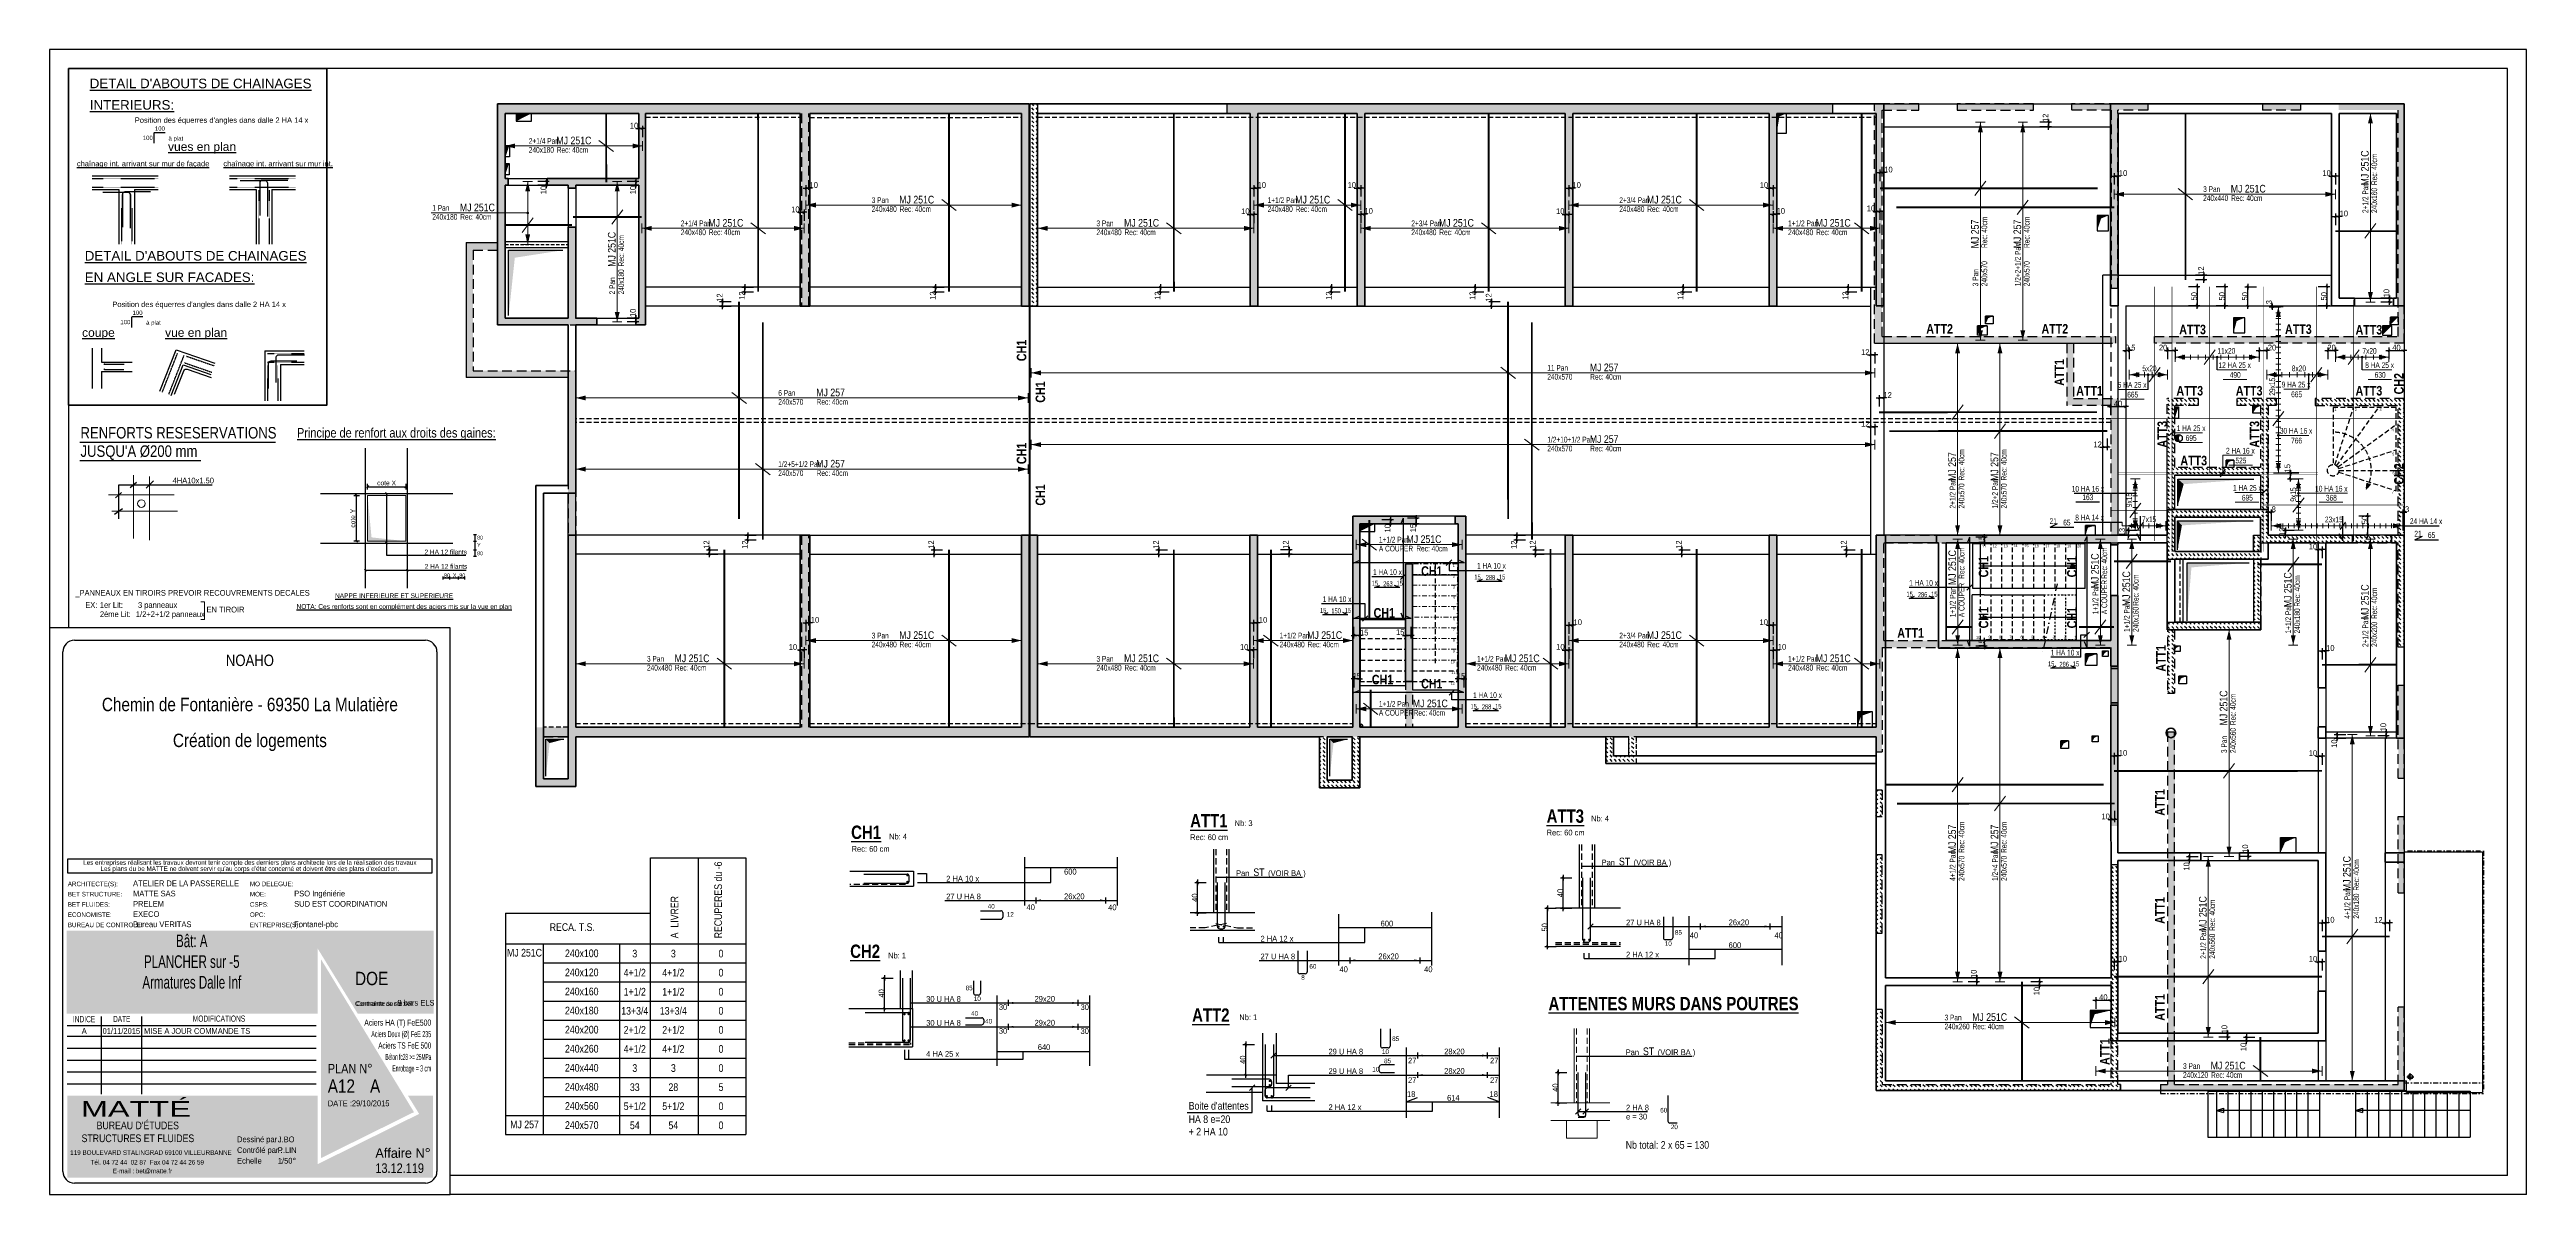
# Model space of a CAD drawing. Header units: millimetres. Extents: x 12821 to 19311, y -3644 to -644.
import ezdxf
from ezdxf.enums import TextEntityAlignment as Align

# ---------------------------------------------------------------- set-up
doc = ezdxf.new("R2010")
doc.units = ezdxf.units.MM
for name, pattern in [('CACHE', [9.525, 6.35, -3.175]), ('CACHE2', [4.7625, 3.175, -1.5875]), ('CACHEX2', [19.05, 12.7, -6.35]), ('TIRETPT2', [12.7, 6.35, -3.175, 0, -3.175]), ('TIRETPTX2', [50.8, 25.4, -12.7, 0, -12.7])]:
    doc.linetypes.add(name, pattern=pattern)
for name, color, linetype in [('01-Cad  2', 1, 'Continuous'), ('01-cartouche', 7, 'Continuous'), ('01-cartouche-cage A', 7, 'Continuous'), ('01_arm', 50, 'Continuous'), ('01_ARM_INF', 2, 'Continuous'), ('01_ARMA_INF', 50, 'Continuous'), ('01_cote_gen', 4, 'Continuous'), ('01_linteaux', 2, 'Continuous'), ('01_murs_sup', 2, 'CACHEX2'), ('01_resv', 32, 'Continuous'), ('01_texte', 230, 'Continuous'), ('_CAD_2_', 2, 'Continuous'), ('AA_COTES', 2, 'Continuous')]:
    doc.layers.add(name, color=color, linetype=linetype)
for name, color, linetype, lineweight in [('01_coupés', 2, 'Continuous', 50), ('01_hachures', 10, 'Continuous', 5), ('01_murs_coup', 5, 'Continuous', 60), ('01_poutres', 2, 'Continuous', 18), ('01_résv', 32, 'Continuous', 9), ('01_sem', 42, 'Continuous', 15), ('01_tram_axes', 2, 'TIRETPTX2', 9)]:
    doc.layers.add(name, color=color, linetype=linetype, lineweight=lineweight)
doc.styles.add('cartouche', font='ARIALN.TTF', dxfattribs={"width": 0.01})
doc.styles.add('Eurostile', font='')
doc.styles.add('MATTE_TXT', font='arial.ttf')
doc.styles.add('michel-cote', font='ARIALN.TTF')
doc.styles.add('NARROW', font='ARIALN.TTF')
doc.styles.add('PATIO', font='ARIALN.TTF')
doc.styles.add('STYLE2', font='ARIALN.TTF')
doc.styles.add('stylemattecart', font='ARIALN.TTF')
doc.styles.add('Titre', font='ariblk.ttf')
doc.styles.get('Eurostile').set_extended_font_data('Eurostile')
doc.dimstyles.new('cot50-oblique', dxfattribs={"dimtxt": 12.5, "dimasz": 1, "dimexe": 7.5, "dimexo": 5, "dimgap": 3.5, "dimtad": 1, "dimdec": 1, "dimrnd": 0.5, "dimtxsty": 'MATTE_TXT', "dimblk": 'cote-bar-oblique', "dimcen": 2.5, "dimse1": 1, "dimse2": 1, "dimclrd": 6, "dimclre": 9, "dimclrt": 256, "dimazin": 0, "dimtfac": 1, "dimtdec": 1, "dimtix": 1, "dimtmove": 2, "dimatfit": 3, "dimldrblk": 'NONE', "dimfxl": 1, "dimarcsym": 0})
doc.dimstyles.new('JB25', dxfattribs={"dimscale": 0.1, "dimtxt": 150, "dimasz": 15, "dimexe": 0.1, "dimexo": 0.1, "dimgap": 0.09, "dimtad": 1, "dimdec": 1, "dimlfac": 0.5, "dimdsep": 46, "dimtxsty": 'STYLE2', "dimblk1": 'BOND_G', "dimblk2": 'BOND_D', "dimsah": 1, "dimcen": 1.5, "dimdle": 0.01, "dimse1": 1, "dimse2": 1, "dimclrd": 4, "dimclre": 2, "dimclrt": 6, "dimazin": 2, "dimtfac": 2.333333, "dimtdec": 1, "dimtix": 1, "dimtmove": 2, "dimatfit": 3, "dimldrblk": 'BOND_G', "dimfxl": 1, "dimtolj": 1, "dimtzin": 0, "dimarcsym": 0})
doc.dimstyles.new('JB50', dxfattribs={"dimscale": 0.1, "dimtxt": 150, "dimasz": 15, "dimexe": 0.1, "dimexo": 0.1, "dimgap": 0.09, "dimtad": 1, "dimdec": 1, "dimdsep": 46, "dimtxsty": 'STYLE2', "dimblk1": 'BOND_G', "dimblk2": 'BOND_D', "dimsah": 1, "dimcen": 1.5, "dimdle": 0.01, "dimse1": 1, "dimse2": 1, "dimclrd": 4, "dimclre": 2, "dimclrt": 6, "dimazin": 2, "dimtfac": 2.333333, "dimtdec": 1, "dimtix": 1, "dimtmove": 2, "dimatfit": 3, "dimldrblk": 'BOND_G', "dimfxl": 1, "dimtolj": 1, "dimtzin": 0, "dimarcsym": 0})
pattern_1 = [(135, (3467.483, 11747.268), (-11.2253202, 9e-16), [7.9375, -7.9375])]
pattern_2 = [(135, (-2538.167, -544.613), (-11.22532, 9e-16), [7.9375, -7.9375])]

# ---------------------------------------------------------------- blocks, each defined once
blk = doc.blocks.new('cartstruc')
at = {"layer": '01-cartouche-cage A', "linetype": 'Continuous'}
h = blk.add_hatch(color=9, dxfattribs=at)
h.dxf.hatch_style = 2
h.paths.add_polyline_path([(-43.6, 691.3), (-1004.8, 691.3), (-1004.8, 473.8), (-347.3, 473.8), (-347.3, 644.1), (-242.5, 473.8), (-43.6, 473.8)])
h.paths.add_polyline_path([(-951, 670.1), (-407.9, 670.1), (-407.9, 498.5), (-951, 498.5)], flags=24)
h.paths.add_polyline_path([(-223.9, 590.8), (-105, 590.8), (-105, 608.8), (-223.9, 608.8)], flags=24)
h.paths.add_polyline_path([(-224.7, 609.7), (-105.7, 609.7), (-105.7, 627.7), (-224.7, 627.7)], flags=24)
h.paths.add_polyline_path([(-226.3, 624.9), (-64.8, 624.9), (-64.8, 652.4), (-226.3, 652.4)], flags=24)
h.paths.add_polyline_path([(-226.3, 646.9), (-85, 646.9), (-85, 674.3), (-226.3, 674.3)], flags=24)
h = blk.add_hatch(color=1, dxfattribs=at)
h.dxf.hatch_style = 2
h.paths.add_polyline_path([(-338.4, 615.7), (-338.4, 95.5), (-95.1, 215.8)])
h.paths.add_polyline_path([(-318.9, 264.4), (-190.8, 265.4), (-191.1, 303.5), (-319.2, 302.5)], flags=24)
h.paths.add_polyline_path([(-326.5, 202.5), (-70.2, 203.9), (-70.5, 265.1), (-326.9, 263.8)], flags=9)
h = blk.add_hatch(color=8, dxfattribs=at)
h.dxf.hatch_style = 2
h.paths.add_polyline_path([(-45, 258.5), (-110.7, 258.5), (-81.6, 211.1), (-347.1, 79.6), (-347.1, 258.5), (-1003.4, 258.5), (-1003.4, 43.7), (-45, 43.7)])
h.paths.add_polyline_path([(-202.1, 89.1), (-60, 89.1), (-60, 127.9), (-202.1, 127.9)], flags=24)
h.paths.add_polyline_path([(-999.3, 201), (-637.8, 201), (-637.8, 47), (-999.3, 47)], flags=24)
h.paths.add_polyline_path([(-978.3, 193.3), (-435, 193.3), (-435, 254.8), (-978.3, 254.8)], flags=24)
h.paths.add_polyline_path([(-559.9, 135.5), (-504.8, 135.5), (-504.8, 166.4), (-559.9, 166.4)], flags=24)
h.paths.add_polyline_path([(-203.2, 50.3), (-56.6, 50.3), (-56.6, 88.6), (-203.2, 88.6)], flags=24)
h.paths.add_polyline_path([(-457.1, 55), (-402.4, 55), (-402.4, 85.9), (-457.1, 85.9)], flags=24)
h.paths.add_polyline_path([(-458.8, 92.7), (-404.1, 92.7), (-404.1, 123.6), (-458.8, 123.6)], flags=24)
h.paths.add_polyline_path([(-557.8, 55.3), (-498.9, 55.3), (-498.9, 86.2), (-557.8, 86.2)], flags=24)
h.paths.add_polyline_path([(-550.6, 93.7), (-498.3, 93.7), (-498.3, 124.6), (-550.6, 124.6)], flags=24)
h.paths.add_polyline_path([(-459.9, 172.5), (-408.3, 172.5), (-408.3, 203.4), (-459.9, 203.4)], flags=24)
h.paths.add_polyline_path([(-547.6, 175), (-500.7, 175), (-500.7, 205.9), (-547.6, 205.9)], flags=24)
h.paths.add_polyline_path([(-562.3, 213.8), (-499.3, 213.8), (-499.3, 244.7), (-562.3, 244.7)], flags=8)
h.paths.add_polyline_path([(-458.6, 213), (-411.3, 213), (-411.3, 243.9), (-458.6, 243.9)], flags=24)
h.paths.add_polyline_path([(-457.7, 133.4), (-405.4, 133.4), (-405.4, 164.4), (-457.7, 164.4)], flags=24)
for p, q in [((0, 1485), (-1050, 1485)), ((-1050, 1485), (-1050, 0)), ((0, 0), (0, 1485)), ((-1050, 0), (0, 0))]:
    blk.add_line(p, q, dxfattribs=at)
at = {"layer": '01-cartouche-cage A', "color": 7, "linetype": 'Continuous'}
for p, q in [((-985, 1452), (-65, 1452)), ((-1015, 60), (-1015, 1422)), ((-35, 1422), (-35, 292.1)), ((-35, 292.1), (-35, 60)), ((-65, 30), (-985, 30))]:
    blk.add_line(p, q, dxfattribs=at)
at = {"layer": '01-cartouche-cage A', "color": 7}
for p, q in [((-1002.2, 879.3), (-48.1, 879.3)), ((-1002.2, 842.3), (-1002.2, 879.3)), ((-48.1, 879.3), (-48.1, 842.3)), ((-48.1, 842.3), (-1002.2, 842.3))]:
    blk.add_line(p, q, dxfattribs=at)
at = {"layer": '01-cartouche-cage A', "color": 8}
for p, q in [((-914.7, 466.6), (-914.7, 263.2)), ((-809.1, 466.6), (-809.1, 263.2)), ((-1003.6, 442.3), (-351, 442.3)), ((-1003.6, 414.4), (-351, 414.4)), ((-1003.6, 383.3), (-351, 383.3)), ((-1003.6, 352.2), (-351, 352.2)), ((-1003.6, 321.1), (-351, 321.1)), ((-1003.6, 290), (-351, 290))]:
    blk.add_line(p, q, dxfattribs=at)
at = {"layer": '01-cartouche-cage A', "color": 7, "linetype": 'Continuous'}
for centre, start, end in [((-985, 1422), 90, 180), ((-65, 1422), 0, 90), ((-985, 60), 180, 270), ((-65, 60), 270, 0)]:
    blk.add_arc(centre, 30, start, end, dxfattribs=at)
at = {"layer": '01-cartouche-cage A', "color": 7, "style": 'stylemattecart'}
for s, p in [('Les entreprises réalisant les travaux devront tenir compte des derniers plans architecte lors de la réalisation des travaux', (-525.1, 869.8)), ("Les plans du be MATTE ne doivent servir qu'au corps d'état concerné et doivent être des plans d'exécution.", (-525.1, 853.7))]:
    blk.add_text(s, height=12, dxfattribs=at).set_placement(p, align=Align.MIDDLE_CENTER)
at = {"layer": '01-cartouche-cage A', "color": 8, "style": 'cartouche'}
for s, p in [('ARCHITECTE(S):', (-1002.2, 807.7)), ('BET STRUCTURE:', (-1002.2, 780.9)), ('MO DELEGUE:', (-525.1, 807.7)), ('MOE:', (-525.1, 780.9)), ('BET FLUIDES:', (-1002.2, 753.9)), ('ECONOMISTE:', (-1002.2, 727.1)), ('OPC:', (-525.1, 727.1)), ('CSPS:', (-525.1, 753.9)), ('BUREAU DE CONTROLE:', (-1002.2, 700.3)), ('ENTREPRISE(S):', (-525.1, 700.3))]:
    blk.add_text(s, height=12, dxfattribs=at).set_placement(p)
at = {"layer": '01-cartouche-cage A', "color": 7, "style": 'stylemattecart'}
for s, height, width, p, p2 in [('INDICE', 16, 0.941138, (-988.7, 451.3), (-930.3, 451.3)), ('DATE', 16, 0.922192, (-883.4, 452), (-838.3, 452)), ('MODIFICATIONS', 16, 0.943218, (-674.7, 452.8), (-537.3, 452.8)), ('Aciers HA (T) FeE500', 16, 0.978863, (-225.4, 442.3), (-49.9, 442.3)), ('Aciers Doux (Ø) FeE 235', 16, 0.76709, (-207, 412.3), (-49.9, 412.3)), ('Aciers TS FeE 500', 16, 0.901377, (-188.6, 382.3), (-49.9, 382.3)), ('Béton fc28 >= 25MPa', 16, 0.678142, (-170.1, 352.3), (-49.9, 352.3)), ('Enrobage = 3 cm', 16, 0.726904, (-151.7, 322.3), (-49.9, 322.3)), ('Affaire N°', 25, 1.15762, (-196.3, 96), (-51.1, 96))]:
    blk.add_text(s, height=height, dxfattribs=dict(at, width=width)).set_placement(p, p2, align=Align.FIT)
for s, height, p in [('Contrainte de sol:', 12, (-249.5, 493.8)), ('Contrainte sur le sol:', 12, (-246.5, 494.4)), ('Dessiné par :', 15, (-558.6, 137)), ('119 BOULEVARD STALINGRAD 69100 VILLEURBANNE', 12, (-995.8, 103.8)), ('Tél. 04 72 44  02 87  Fax 04 72 44 26 59', 12, (-942.6, 78.4)), ('E-mail : bet@matte.fr', 12, (-884.2, 55.6)), ('Contrôlé par :', 15, (-558.6, 108.9)), ('Echelle         :', 15, (-558.6, 80.8))]:
    blk.add_text(s, height=height, dxfattribs=at).set_placement(p)
at = {"layer": '01-cartouche-cage A', "color": 255, "style": 'stylemattecart'}
for s, height, p in [('PLAN N°', 25, (-321, 317.2)), ("BUREAU D'ÉTUDES", 20, (-926.6, 170.9)), ('DATE :', 15, (-321, 231.2)), ('STRUCTURES ET FLUIDES', 20, (-966.1, 137.2))]:
    blk.add_text(s, height=height, dxfattribs=at).set_placement(p)
at = {"layer": '01-cartouche-cage A', "color": 255, "style": 'stylemattecart', "width": 1.812358}
blk.add_text('MATTÉ', height=41, dxfattribs=at).set_placement((-968, 203.6), (-679.6, 203.6), align=Align.FIT)
at = {"layer": '01-cartouche-cage A', "color": 7, "style": 'stylemattecart'}
for tag, height, p in [('NOMCLIENT', 30, (-525, 1399.6)), ('ADRESSE1CLIENT', 25, (-525, 1326.7)), ('ADRESSE2CLIENT', 25, (-525, 1283.9)), ('NOMAFFAIRE1', 45, (-525.1, 1189.8)), ('NOMAFFAIRE2', 45, (-525.1, 1110.4)), ('NOMAFFAIRE3', 45, (-525.1, 1031.7)), ('ADRESSE1AFFAIRE', 20, (-525.1, 943.3)), ('ADRESSE2AFFAIRE', 20, (-525.1, 909.2)), ('INDICE-A', 15, (-959.1, 428.4)), ('INDICE-B', 15, (-959.1, 400.5)), ('DATE-A', 15, (-861.9, 428.4)), ('DATE-B', 15, (-861.9, 400.5)), ('INDICE-C', 15, (-959.1, 369.4)), ('INDICE-D', 15, (-959.1, 338.3)), ('DATE-C', 15, (-861.9, 369.4)), ('DATE-D', 15, (-861.9, 338.3)), ('INDICE-E', 15, (-959.1, 307.2)), ('INDICE-F', 15, (-959.1, 276.1)), ('DATE-E', 15, (-861.9, 307.2)), ('DATE-F', 15, (-861.9, 276.1))]:
    blk.add_attdef(tag, text='', height=height, dxfattribs=at).set_placement(p, align=Align.MIDDLE_CENTER)
for tag, height, p in [('NOMARCHI', 15, (-831.1, 803.3)), ('BETSTRUCTURE', 15, (-831.1, 776.5)), ('MODEL', 15, (-408.9, 803.3)), ('MOE', 15, (-408.9, 776.5)), ('BETFLUIDES', 15, (-831.1, 749.5)), ('ECONOMISTE', 15, (-831.1, 722.7)), ('BDC', 15, (-831.1, 695.9)), ('CSPS', 15, (-408.9, 749.5)), ('OPC', 15, (-408.9, 722.7)), ('NOMENTREPRISE', 15, (-408.9, 695.9)), ('NUMBAT', 27, (-249.5, 614.7)), ('PHASE', 35, (-249.5, 537.9)), ('CONT-SOL', 12, (-138.6, 490.2)), ('NOMDESS', 15, (-451.8, 132.3)), ('NOMING', 15, (-451.8, 104.3)), ('ECH', 15, (-451.8, 76.3)), ('NUMAFF', 25, (-196.3, 48.9))]:
    blk.add_attdef(tag, text='', height=height, dxfattribs=at).set_placement(p, align=Align.BOTTOM_LEFT)
at = {"layer": '01-cartouche-cage A', "color": 7, "style": 'stylemattecart', "width": 0.8}
for tag, p in [('TITRTEPLAN1', (-677.3, 664.6)), ('TITRTEPLAN2', (-677.3, 610.2)), ('TITRTEPLAN3', (-677.3, 556)), ('TITRTEPLAN4', (-677.3, 501.4))]:
    blk.add_attdef(tag, text='', height=33, dxfattribs=at).set_placement(p, align=Align.MIDDLE_CENTER)
at = {"layer": '01-cartouche-cage A', "color": 7, "style": 'stylemattecart'}
for tag, p in [('MODIF-A', (-802.6, 428.4)), ('MODIF-B', (-802.6, 400.5)), ('MODIF-C', (-802.6, 369.4)), ('MODIF-D', (-802.6, 338.3)), ('MODIF-E', (-802.6, 307.2)), ('MODIF-F', (-802.6, 276.1))]:
    blk.add_attdef(tag, text='', height=15, dxfattribs=at).set_placement(p, align=Align.MIDDLE_LEFT)
at = {"layer": '01-cartouche-cage A', "color": 255, "style": 'stylemattecart'}
for tag, height, p in [('N°P', 35, (-321, 256)), ('IP', 35, (-210.3, 256)), ('DATEPLAN', 15, (-257.7, 226.8))]:
    blk.add_attdef(tag, text='', height=height, dxfattribs=at).set_placement(p, align=Align.BOTTOM_LEFT)
blk = doc.blocks.new('BOND_G')
at = {"layer": 'AA_COTES', "color": 0}
for p, q in [((5, 0), (-5, 0)), ((1.8, 1.8), (-1.8, -1.8)), ((0, -5), (0, 15))]:
    blk.add_line(p, q, dxfattribs=at)
blk = doc.blocks.new('BOND_D')
at = {"layer": 'AA_COTES', "color": 0}
for p, q in [((5, 0), (-5, 0)), ((-1.8, -1.8), (1.8, 1.8)), ((0, 5), (0, -15))]:
    blk.add_line(p, q, dxfattribs=at)
blk = doc.blocks.new('*D1577')
at = {"layer": '01_cote_gen', "color": 4, "lineweight": -2, "transparency": 16777216}
blk.add_line((18951.6, -1432.5), (18988.6, -1432.5), dxfattribs=at)
at = {"layer": 'Defpoints', "color": 0, "transparency": 16777216}
for p in [(18950.1, -1437.4), (18990.1, -1432.5), (18990.1, -1437.4)]:
    blk.add_point(p, dxfattribs=at)
at = {"layer": '01_cote_gen', "color": 4, "lineweight": -2, "transparency": 16777216, "xscale": 1.5, "yscale": 1.5, "zscale": 1.5, "rotation": 180}
blk.add_blockref('BOND_G', (18950.1, -1432.5), dxfattribs=at)
at = {"layer": '01_cote_gen', "color": 4, "lineweight": -2, "transparency": 16777216, "xscale": 1.5, "yscale": 1.5, "zscale": 1.5}
blk.add_blockref('BOND_D', (18990.1, -1432.5), dxfattribs=at)
at = {"layer": '01_cote_gen', "color": 6, "transparency": 16777216, "insert": (18970.1, -1424.9), "char_height": 15, "attachment_point": 5, "style": 'STYLE2'}
blk.add_mtext('\\A1;40', dxfattribs=at)
blk = doc.blocks.new('*D1578')
at = {"layer": '01_cote_gen', "color": 4, "lineweight": -2, "transparency": 16777216}
blk.add_line((18791.6, -1432.5), (18808.6, -1432.5), dxfattribs=at)
at = {"layer": 'Defpoints', "color": 0, "transparency": 16777216}
for p in [(18790.1, -1483.4), (18810.1, -1432.5), (18810.1, -1437.4)]:
    blk.add_point(p, dxfattribs=at)
at = {"layer": '01_cote_gen', "color": 4, "lineweight": -2, "transparency": 16777216, "xscale": 1.5, "yscale": 1.5, "zscale": 1.5, "rotation": 180}
blk.add_blockref('BOND_G', (18790.1, -1432.5), dxfattribs=at)
at = {"layer": '01_cote_gen', "color": 4, "lineweight": -2, "transparency": 16777216, "xscale": 1.5, "yscale": 1.5, "zscale": 1.5}
blk.add_blockref('BOND_D', (18810.1, -1432.5), dxfattribs=at)
at = {"layer": '01_cote_gen', "color": 6, "transparency": 16777216, "insert": (18800.1, -1424.9), "char_height": 15, "attachment_point": 5, "style": 'STYLE2'}
blk.add_mtext('\\A1;20', dxfattribs=at)
blk = doc.blocks.new('*D1579')
at = {"layer": '01_cote_gen', "color": 4, "lineweight": -2, "transparency": 16777216}
blk.add_line((18611.6, -1432.5), (18628.6, -1432.5), dxfattribs=at)
at = {"layer": 'Defpoints', "color": 0, "transparency": 16777216}
for p in [(18610.1, -1462.4), (18630.1, -1432.5), (18630.1, -1483.4)]:
    blk.add_point(p, dxfattribs=at)
at = {"layer": '01_cote_gen', "color": 4, "lineweight": -2, "transparency": 16777216, "xscale": 1.5, "yscale": 1.5, "zscale": 1.5, "rotation": 180}
blk.add_blockref('BOND_G', (18610.1, -1432.5), dxfattribs=at)
at = {"layer": '01_cote_gen', "color": 4, "lineweight": -2, "transparency": 16777216, "xscale": 1.5, "yscale": 1.5, "zscale": 1.5}
blk.add_blockref('BOND_D', (18630.1, -1432.5), dxfattribs=at)
at = {"layer": '01_cote_gen', "color": 6, "transparency": 16777216, "insert": (18644, -1424.9), "char_height": 15, "attachment_point": 5, "style": 'STYLE2'}
blk.add_mtext('\\A1;20', dxfattribs=at)
blk = doc.blocks.new('*D1580')
at = {"layer": '01_cote_gen', "color": 4, "lineweight": -2, "transparency": 16777216}
blk.add_line((18371.6, -1432.5), (18388.6, -1432.5), dxfattribs=at)
at = {"layer": 'Defpoints', "color": 0, "transparency": 16777216}
for p in [(18370.1, -1483.4), (18390.1, -1432.5), (18390.1, -1462.4)]:
    blk.add_point(p, dxfattribs=at)
at = {"layer": '01_cote_gen', "color": 4, "lineweight": -2, "transparency": 16777216, "xscale": 1.5, "yscale": 1.5, "zscale": 1.5, "rotation": 180}
blk.add_blockref('BOND_G', (18370.1, -1432.5), dxfattribs=at)
at = {"layer": '01_cote_gen', "color": 4, "lineweight": -2, "transparency": 16777216, "xscale": 1.5, "yscale": 1.5, "zscale": 1.5}
blk.add_blockref('BOND_D', (18390.1, -1432.5), dxfattribs=at)
at = {"layer": '01_cote_gen', "color": 6, "transparency": 16777216, "insert": (18358.6, -1424.9), "char_height": 15, "attachment_point": 5, "style": 'STYLE2'}
blk.add_mtext('\\A1;20', dxfattribs=at)
blk = doc.blocks.new('*D1581')
at = {"layer": '01_cote_gen', "color": 4, "lineweight": -2, "transparency": 16777216}
blk.add_line((18262.1, -1432.5), (18268.6, -1432.5), dxfattribs=at)
at = {"layer": 'Defpoints', "color": 0, "transparency": 16777216}
for p in [(18270.1, -1432.5), (18270.1, -1483.4), (18260.6, -1615.9)]:
    blk.add_point(p, dxfattribs=at)
at = {"layer": '01_cote_gen', "color": 4, "lineweight": -2, "transparency": 16777216, "xscale": 1.5, "yscale": 1.5, "zscale": 1.5, "rotation": 180}
blk.add_blockref('BOND_G', (18260.6, -1432.5), dxfattribs=at)
at = {"layer": '01_cote_gen', "color": 4, "lineweight": -2, "transparency": 16777216, "xscale": 1.5, "yscale": 1.5, "zscale": 1.5}
blk.add_blockref('BOND_D', (18270.1, -1432.5), dxfattribs=at)
at = {"layer": '01_cote_gen', "color": 6, "transparency": 16777216, "insert": (18272.6, -1424.9), "char_height": 15, "attachment_point": 5, "style": 'STYLE2'}
blk.add_mtext('\\A1;9.5', dxfattribs=at)
blk = doc.blocks.new('*D1582')
at = {"layer": '01_cote_gen', "color": 4, "lineweight": -2, "transparency": 16777216}
for p, q in [((18644.1, -1313.9), (18644.1, -1312.4)), ((18644.1, -1315.4), (18644.1, -1318.4)), ((18644.1, -1319.9), (18644.1, -1321.4))]:
    blk.add_line(p, q, dxfattribs=at)
at = {"layer": 'Defpoints', "color": 0, "transparency": 16777216}
for p in [(18644.1, -1318.4), (18666.7, -1315.4), (18673.1, -1318.4)]:
    blk.add_point(p, dxfattribs=at)
at = {"layer": '01_cote_gen', "color": 4, "lineweight": -2, "transparency": 16777216, "xscale": 1.5, "yscale": 1.5, "zscale": 1.5}
for name, p, rotation in [('BOND_G', (18644.1, -1315.4), 270), ('BOND_D', (18644.1, -1318.4), 90)]:
    blk.add_blockref(name, p, dxfattribs=dict(at, rotation=rotation))
at = {"layer": '01_cote_gen', "color": 6, "transparency": 16777216, "insert": (18636.1, -1305.9), "char_height": 15, "attachment_point": 5, "rotation": 90, "style": 'STYLE2'}
blk.add_mtext('\\A1;3', dxfattribs=at)
blk = doc.blocks.new('*D1583')
at = {"layer": '01_cote_gen', "color": 4, "lineweight": -2, "transparency": 16777216}
blk.add_line((18692, -1766.9), (18692, -1754.9), dxfattribs=at)
at = {"layer": 'Defpoints', "color": 0, "transparency": 16777216}
for p in [(18673.1, -1753.4), (18692, -1753.4), (18700.8, -1768.4)]:
    blk.add_point(p, dxfattribs=at)
at = {"layer": '01_cote_gen', "color": 4, "lineweight": -2, "transparency": 16777216, "xscale": 1.5, "yscale": 1.5, "zscale": 1.5}
for name, p, rotation in [('BOND_D', (18692, -1753.4), 90), ('BOND_G', (18692, -1768.4), 270)]:
    blk.add_blockref(name, p, dxfattribs=dict(at, rotation=rotation))
at = {"layer": '01_cote_gen', "color": 6, "transparency": 16777216, "insert": (18684.4, -1740.9), "char_height": 15, "attachment_point": 5, "rotation": 90, "style": 'STYLE2'}
blk.add_mtext('\\A1;15', dxfattribs=at)
blk = doc.blocks.new('*D1584')
at = {"layer": '01_cote_gen', "color": 4, "lineweight": -2, "transparency": 16777216}
blk.add_line((18679.6, -1914.9), (18679.6, -1904.9), dxfattribs=at)
at = {"layer": 'Defpoints', "color": 0, "transparency": 16777216}
for p in [(18679.6, -1903.4), (18719.6, -1903.4), (18744.6, -1916.4)]:
    blk.add_point(p, dxfattribs=at)
at = {"layer": '01_cote_gen', "color": 4, "lineweight": -2, "transparency": 16777216, "xscale": 1.5, "yscale": 1.5, "zscale": 1.5}
for name, p, rotation in [('BOND_D', (18679.6, -1903.4), 90), ('BOND_G', (18679.6, -1916.4), 270)]:
    blk.add_blockref(name, p, dxfattribs=dict(at, rotation=rotation))
at = {"layer": '01_cote_gen', "color": 6, "transparency": 16777216, "insert": (18670.7, -1907.6), "char_height": 15, "attachment_point": 5, "rotation": 90, "style": 'STYLE2'}
blk.add_mtext('\\A1;13', dxfattribs=at)
blk = doc.blocks.new('*D1585')
at = {"layer": '01_cote_gen', "color": 4, "lineweight": -2, "transparency": 16777216}
blk.add_line((18268.4, -1914.9), (18268.4, -1904.9), dxfattribs=at)
at = {"layer": 'Defpoints', "color": 0, "transparency": 16777216}
for p in [(18268.4, -1903.4), (18268.4, -1903.4), (18369.1, -1916.4)]:
    blk.add_point(p, dxfattribs=at)
at = {"layer": '01_cote_gen', "color": 4, "lineweight": -2, "transparency": 16777216, "xscale": 1.5, "yscale": 1.5, "zscale": 1.5}
for name, p, rotation in [('BOND_D', (18268.4, -1903.4), 90), ('BOND_G', (18268.4, -1916.4), 270)]:
    blk.add_blockref(name, p, dxfattribs=dict(at, rotation=rotation))
at = {"layer": '01_cote_gen', "color": 6, "transparency": 16777216, "insert": (18251.1, -1908.3), "char_height": 15, "attachment_point": 5, "rotation": 90, "style": 'STYLE2'}
blk.add_mtext('\\A1;13', dxfattribs=at)
blk = doc.blocks.new('*D1586')
at = {"layer": '01_cote_gen', "color": 4, "lineweight": -2, "transparency": 16777216}
blk.add_line((18447.5, -1266.9), (18447.5, -1313.9), dxfattribs=at)
at = {"layer": 'Defpoints', "color": 0, "transparency": 16777216}
for p in [(18336.3, -1265.4), (18336.3, -1315.4), (18447.5, -1315.4)]:
    blk.add_point(p, dxfattribs=at)
at = {"layer": '01_cote_gen', "color": 4, "lineweight": -2, "transparency": 16777216, "xscale": 1.5, "yscale": 1.5, "zscale": 1.5}
for name, p, rotation in [('BOND_G', (18447.5, -1265.4), 90), ('BOND_D', (18447.5, -1315.4), 270)]:
    blk.add_blockref(name, p, dxfattribs=dict(at, rotation=rotation))
at = {"layer": '01_cote_gen', "color": 6, "transparency": 16777216, "insert": (18439.8, -1290.4), "char_height": 15, "attachment_point": 5, "rotation": 90, "style": 'STYLE2'}
blk.add_mtext('\\A1;50', dxfattribs=at)
blk = doc.blocks.new('*D1587')
at = {"layer": '01_cote_gen', "color": 4, "lineweight": -2, "transparency": 16777216}
blk.add_line((18635.6, -1856.2), (18640.6, -1856.2), dxfattribs=at)
at = {"layer": 'Defpoints', "color": 0, "transparency": 16777216}
for p in [(18642.1, -1856.2), (18634.1, -1916.4), (18642.1, -1904.2)]:
    blk.add_point(p, dxfattribs=at)
at = {"layer": '01_cote_gen', "color": 4, "lineweight": -2, "transparency": 16777216, "xscale": 1.5, "yscale": 1.5, "zscale": 1.5, "rotation": 180}
blk.add_blockref('BOND_G', (18634.1, -1856.2), dxfattribs=at)
at = {"layer": '01_cote_gen', "color": 4, "lineweight": -2, "transparency": 16777216, "xscale": 1.5, "yscale": 1.5, "zscale": 1.5}
blk.add_blockref('BOND_D', (18642.1, -1856.2), dxfattribs=at)
at = {"layer": '01_cote_gen', "color": 6, "transparency": 16777216, "insert": (18648.6, -1848.6), "char_height": 15, "attachment_point": 5, "style": 'STYLE2'}
blk.add_mtext('\\A1;8', dxfattribs=at)
blk = doc.blocks.new('*D1588')
at = {"layer": '01_cote_gen', "color": 4, "lineweight": -2, "transparency": 16777216}
for p, q in [((18985.6, -1856.2), (18984.1, -1856.2)), ((18990.1, -1856.2), (18987.1, -1856.2)), ((18991.6, -1856.2), (18993.1, -1856.2))]:
    blk.add_line(p, q, dxfattribs=at)
at = {"layer": 'Defpoints', "color": 0, "transparency": 16777216}
for p in [(18987.1, -1856.2), (18987.1, -1904.2), (18990.1, -1904.2)]:
    blk.add_point(p, dxfattribs=at)
at = {"layer": '01_cote_gen', "color": 4, "lineweight": -2, "transparency": 16777216, "xscale": 1.5, "yscale": 1.5, "zscale": 1.5}
blk.add_blockref('BOND_D', (18987.1, -1856.2), dxfattribs=at)
at = {"layer": '01_cote_gen', "color": 4, "lineweight": -2, "transparency": 16777216, "xscale": 1.5, "yscale": 1.5, "zscale": 1.5, "rotation": 180}
blk.add_blockref('BOND_G', (18990.1, -1856.2), dxfattribs=at)
at = {"layer": '01_cote_gen', "color": 6, "transparency": 16777216, "insert": (18998, -1848.4), "char_height": 15, "attachment_point": 5, "style": 'STYLE2'}
blk.add_mtext('\\A1;3', dxfattribs=at)
blk = doc.blocks.new('*D1589')
at = {"layer": '01_cote_gen', "color": 4, "lineweight": -2, "transparency": 16777216}
blk.add_line((18520.6, -1266.9), (18520.6, -1313.9), dxfattribs=at)
at = {"layer": 'Defpoints', "color": 0, "transparency": 16777216}
for p in [(18480.4, -1265.4), (18480.4, -1315.4), (18520.6, -1315.4)]:
    blk.add_point(p, dxfattribs=at)
at = {"layer": '01_cote_gen', "color": 4, "lineweight": -2, "transparency": 16777216, "xscale": 1.5, "yscale": 1.5, "zscale": 1.5}
for name, p, rotation in [('BOND_G', (18520.6, -1265.4), 90), ('BOND_D', (18520.6, -1315.4), 270)]:
    blk.add_blockref(name, p, dxfattribs=dict(at, rotation=rotation))
at = {"layer": '01_cote_gen', "color": 6, "transparency": 16777216, "insert": (18512.9, -1290.4), "char_height": 15, "attachment_point": 5, "rotation": 90, "style": 'STYLE2'}
blk.add_mtext('\\A1;50', dxfattribs=at)
blk = doc.blocks.new('*D1590')
at = {"layer": '01_cote_gen', "color": 4, "lineweight": -2, "transparency": 16777216}
blk.add_line((18787.7, -1266.9), (18787.7, -1313.9), dxfattribs=at)
at = {"layer": 'Defpoints', "color": 0, "transparency": 16777216}
for p in [(18759.9, -1265.4), (18740, -1315.4), (18787.7, -1315.4)]:
    blk.add_point(p, dxfattribs=at)
at = {"layer": '01_cote_gen', "color": 4, "lineweight": -2, "transparency": 16777216, "xscale": 1.5, "yscale": 1.5, "zscale": 1.5}
for name, p, rotation in [('BOND_G', (18787.7, -1265.4), 90), ('BOND_D', (18787.7, -1315.4), 270)]:
    blk.add_blockref(name, p, dxfattribs=dict(at, rotation=rotation))
at = {"layer": '01_cote_gen', "color": 6, "transparency": 16777216, "insert": (18780, -1290.4), "char_height": 15, "attachment_point": 5, "rotation": 90, "style": 'STYLE2'}
blk.add_mtext('\\A1;50', dxfattribs=at)
blk = doc.blocks.new('*D1591')
at = {"layer": '01_cote_gen', "color": 4, "lineweight": -2, "transparency": 16777216}
blk.add_line((18580.6, -1313.9), (18580.6, -1266.9), dxfattribs=at)
at = {"layer": 'Defpoints', "color": 0, "transparency": 16777216}
for p in [(18580.6, -1265.4), (18621.5, -1265.4), (18621.5, -1315.4)]:
    blk.add_point(p, dxfattribs=at)
at = {"layer": '01_cote_gen', "color": 4, "lineweight": -2, "transparency": 16777216, "xscale": 1.5, "yscale": 1.5, "zscale": 1.5}
for name, p, rotation in [('BOND_D', (18580.6, -1265.4), 90), ('BOND_G', (18580.6, -1315.4), 270)]:
    blk.add_blockref(name, p, dxfattribs=dict(at, rotation=rotation))
at = {"layer": '01_cote_gen', "color": 6, "transparency": 16777216, "insert": (18572.9, -1290.4), "char_height": 15, "attachment_point": 5, "rotation": 90, "style": 'STYLE2'}
blk.add_mtext('\\A1;50', dxfattribs=at)
blk = doc.blocks.new('*D1592')
at = {"layer": '01_cote_gen', "color": 4, "lineweight": -2, "transparency": 16777216}
blk.add_line((18222.1, -1579.3), (18259.1, -1579.3), dxfattribs=at)
at = {"layer": 'Defpoints', "color": 0, "transparency": 16777216}
for p in [(18220.6, -1610.9), (18260.6, -1579.3), (18260.6, -1610.9)]:
    blk.add_point(p, dxfattribs=at)
at = {"layer": '01_cote_gen', "color": 4, "lineweight": -2, "transparency": 16777216, "xscale": 1.5, "yscale": 1.5, "zscale": 1.5, "rotation": 180}
blk.add_blockref('BOND_G', (18220.6, -1579.3), dxfattribs=at)
at = {"layer": '01_cote_gen', "color": 4, "lineweight": -2, "transparency": 16777216, "xscale": 1.5, "yscale": 1.5, "zscale": 1.5}
blk.add_blockref('BOND_D', (18260.6, -1579.3), dxfattribs=at)
at = {"layer": '01_cote_gen', "color": 6, "transparency": 16777216, "insert": (18240.6, -1571.7), "char_height": 15, "attachment_point": 5, "style": 'STYLE2'}
blk.add_mtext('\\A1;40', dxfattribs=at)
blk = doc.blocks.new('*D1593')
at = {"layer": '01_cote_gen', "color": 4, "lineweight": -2, "transparency": 16777216}
blk.add_line((18894.4, -1867.9), (18894.4, -1914.9), dxfattribs=at)
at = {"layer": 'Defpoints', "color": 0, "transparency": 16777216}
for p in [(18829.4, -1866.4), (18829.4, -1916.4), (18894.4, -1916.4)]:
    blk.add_point(p, dxfattribs=at)
at = {"layer": '01_cote_gen', "color": 4, "lineweight": -2, "transparency": 16777216, "xscale": 1.5, "yscale": 1.5, "zscale": 1.5}
for name, p, rotation in [('BOND_G', (18894.4, -1866.4), 90), ('BOND_D', (18894.4, -1916.4), 270)]:
    blk.add_blockref(name, p, dxfattribs=dict(at, rotation=rotation))
at = {"layer": '01_cote_gen', "color": 6, "transparency": 16777216, "insert": (18886.8, -1876.6), "char_height": 15, "attachment_point": 5, "rotation": 90, "style": 'STYLE2'}
blk.add_mtext('\\A1;50', dxfattribs=at)
blk = doc.blocks.new('*D1594')
at = {"layer": '01_cote_gen', "color": 4, "lineweight": -2, "ltscale": 0.5, "transparency": 16777216}
blk.add_line((16774, -3402.4), (16774, -3325.4), dxfattribs=at)
at = {"layer": 'Defpoints', "color": 0, "ltscale": 0.5, "transparency": 16777216}
for p in [(16774, -3323.9), (16825.6, -3323.9), (16807.8, -3403.9)]:
    blk.add_point(p, dxfattribs=at)
at = {"layer": '01_cote_gen', "color": 4, "lineweight": -2, "ltscale": 0.5, "transparency": 16777216, "xscale": 1.5, "yscale": 1.5, "zscale": 1.5}
for name, p, rotation in [('BOND_D', (16774, -3323.9), 90), ('BOND_G', (16774, -3403.9), 270)]:
    blk.add_blockref(name, p, dxfattribs=dict(at, rotation=rotation))
at = {"layer": '01_cote_gen', "color": 6, "ltscale": 0.5, "transparency": 16777216, "insert": (16766.4, -3363.9), "char_height": 15, "attachment_point": 5, "rotation": 90, "style": 'STYLE2'}
blk.add_mtext('\\A1;40', dxfattribs=at)
blk = doc.blocks.new('*D1595')
at = {"layer": '01_cote_gen', "color": 4, "lineweight": -2, "ltscale": 0.5, "transparency": 16777216}
blk.add_line((15829, -2904.6), (15829, -2827.6), dxfattribs=at)
at = {"layer": 'Defpoints', "color": 0, "ltscale": 0.5, "transparency": 16777216}
for p in [(15829, -2826.1), (15880.7, -2826.1), (15862.8, -2906.1)]:
    blk.add_point(p, dxfattribs=at)
at = {"layer": '01_cote_gen', "color": 4, "lineweight": -2, "ltscale": 0.5, "transparency": 16777216, "xscale": 1.5, "yscale": 1.5, "zscale": 1.5}
for name, p, rotation in [('BOND_D', (15829, -2826.1), 90), ('BOND_G', (15829, -2906.1), 270)]:
    blk.add_blockref(name, p, dxfattribs=dict(at, rotation=rotation))
at = {"layer": '01_cote_gen', "color": 6, "ltscale": 0.5, "transparency": 16777216, "insert": (15821.4, -2866.1), "char_height": 15, "attachment_point": 5, "rotation": 90, "style": 'STYLE2'}
blk.add_mtext('\\A1;40', dxfattribs=at)
blk = doc.blocks.new('*D1596')
at = {"layer": '01_cote_gen', "color": 4, "lineweight": -2, "ltscale": 0.5, "transparency": 16777216}
blk.add_line((16786.9, -2892.4), (16786.9, -2815.4), dxfattribs=at)
at = {"layer": 'Defpoints', "color": 0, "ltscale": 0.5, "transparency": 16777216}
for p in [(16786.9, -2813.9), (16838.5, -2813.9), (16820.6, -2893.9)]:
    blk.add_point(p, dxfattribs=at)
at = {"layer": '01_cote_gen', "color": 4, "lineweight": -2, "ltscale": 0.5, "transparency": 16777216, "xscale": 1.5, "yscale": 1.5, "zscale": 1.5}
for name, p, rotation in [('BOND_D', (16786.9, -2813.9), 90), ('BOND_G', (16786.9, -2893.9), 270)]:
    blk.add_blockref(name, p, dxfattribs=dict(at, rotation=rotation))
at = {"layer": '01_cote_gen', "color": 6, "ltscale": 0.5, "transparency": 16777216, "insert": (16779.2, -2853.9), "char_height": 15, "attachment_point": 5, "rotation": 90, "style": 'STYLE2'}
blk.add_mtext('\\A1;40', dxfattribs=at)
blk = doc.blocks.new('*D1597')
at = {"layer": '01_cote_gen', "color": 4, "lineweight": -2, "ltscale": 0.5, "transparency": 16777216}
blk.add_line((16745.9, -2992.4), (16745.9, -2895.4), dxfattribs=at)
at = {"layer": 'Defpoints', "color": 0, "ltscale": 0.5, "transparency": 16777216}
for p in [(16745.9, -2893.9), (16936.5, -2893.9), (16936.5, -2993.9)]:
    blk.add_point(p, dxfattribs=at)
at = {"layer": '01_cote_gen', "color": 4, "lineweight": -2, "ltscale": 0.5, "transparency": 16777216, "xscale": 1.5, "yscale": 1.5, "zscale": 1.5}
for name, p, rotation in [('BOND_D', (16745.9, -2893.9), 90), ('BOND_G', (16745.9, -2993.9), 270)]:
    blk.add_blockref(name, p, dxfattribs=dict(at, rotation=rotation))
at = {"layer": '01_cote_gen', "color": 6, "ltscale": 0.5, "transparency": 16777216, "insert": (16738.2, -2943.9), "char_height": 15, "attachment_point": 5, "rotation": 90, "style": 'STYLE2'}
blk.add_mtext('\\A1;50', dxfattribs=at)
blk = doc.blocks.new('*D1598')
at = {"layer": '01_cote_gen', "color": 4, "lineweight": -2, "transparency": 16777216}
blk.add_line((15955, -3329.2), (15955, -3252.2), dxfattribs=at)
at = {"layer": 'Defpoints', "color": 0, "transparency": 16777216}
for p in [(15955, -3250.7), (16005.9, -3250.7), (15998.9, -3330.7)]:
    blk.add_point(p, dxfattribs=at)
at = {"layer": '01_cote_gen', "color": 4, "lineweight": -2, "transparency": 16777216, "xscale": 1.5, "yscale": 1.5, "zscale": 1.5}
for name, p, rotation in [('BOND_D', (15955, -3250.7), 90), ('BOND_G', (15955, -3330.7), 270)]:
    blk.add_blockref(name, p, dxfattribs=dict(at, rotation=rotation))
at = {"layer": '01_cote_gen', "color": 6, "lineweight": 0, "transparency": 16777216, "insert": (15947.3, -3290.7), "char_height": 15, "attachment_point": 5, "rotation": 90, "style": 'STYLE2'}
blk.add_mtext('\\A1;40', dxfattribs=at)
blk = doc.blocks.new('*D1599')
at = {"layer": '01_cote_gen', "color": 4, "lineweight": -2, "ltscale": 0.5, "transparency": 16777216}
blk.add_line((15008.3, -3155.4), (15008.3, -3078.5), dxfattribs=at)
at = {"layer": 'Defpoints', "color": 0, "ltscale": 0.5, "transparency": 16777216}
for p in [(15008.3, -3077), (15055.9, -3077), (15042, -3156.9)]:
    blk.add_point(p, dxfattribs=at)
at = {"layer": '01_cote_gen', "color": 4, "lineweight": -2, "ltscale": 0.5, "transparency": 16777216, "xscale": 1.5, "yscale": 1.5, "zscale": 1.5}
for name, p, rotation in [('BOND_D', (15008.3, -3077), 90), ('BOND_G', (15008.3, -3156.9), 270)]:
    blk.add_blockref(name, p, dxfattribs=dict(at, rotation=rotation))
at = {"layer": '01_cote_gen', "color": 6, "ltscale": 0.5, "transparency": 16777216, "insert": (15000.6, -3116.9), "char_height": 15, "attachment_point": 5, "rotation": 90, "style": 'STYLE2'}
blk.add_mtext('\\A1;40', dxfattribs=at)
blk = doc.blocks.new('cote-bar-oblique')
at = {"color": 40, "linetype": 'Continuous'}
blk.add_line((-2.7, -2.7), (2.7, 2.7), dxfattribs=at)
at = {"linetype": 'Continuous'}
blk.add_line((0, 7.5), (0, -7.5), dxfattribs=at)
blk = doc.blocks.new('*D1602')
at = {"layer": '01_ARM_INF', "color": 6, "lineweight": -2, "transparency": 16777216}
blk.add_line((13625.3, -1931), (13625.3, -1813), dxfattribs=at)
at = {"layer": 'Defpoints', "color": 0, "transparency": 16777216}
for p in [(13625.3, -1812), (13653.9, -1812), (13653.9, -1932)]:
    blk.add_point(p, dxfattribs=at)
at = {"layer": '01_ARM_INF', "color": 6, "lineweight": -2, "transparency": 16777216}
for p, rotation in [((13625.3, -1812), 90), ((13625.3, -1932), 270)]:
    blk.add_blockref('cote-bar-oblique', p, dxfattribs=dict(at, rotation=rotation))
at = {"layer": '01_ARM_INF', "transparency": 16777216, "insert": (13615.4, -1872), "char_height": 12.5, "attachment_point": 5, "rotation": 90, "style": 'MATTE_TXT'}
blk.add_mtext('cote Y', dxfattribs=at)
blk = doc.blocks.new('_None')
blk = doc.blocks.new('*D1603')
at = {"layer": '01_ARM_INF', "color": 6, "lineweight": -2, "transparency": 16777216}
blk.add_line((13654.9, -1789.3), (13752.9, -1789.3), dxfattribs=at)
at = {"layer": 'Defpoints', "color": 0, "transparency": 16777216}
for p in [(13653.9, -1812), (13753.9, -1789.3), (13753.9, -1812)]:
    blk.add_point(p, dxfattribs=at)
at = {"layer": '01_ARM_INF', "color": 6, "lineweight": -2, "transparency": 16777216, "rotation": 180}
blk.add_blockref('cote-bar-oblique', (13653.9, -1789.3), dxfattribs=at)
at = {"layer": '01_ARM_INF', "color": 6, "lineweight": -2, "transparency": 16777216}
blk.add_blockref('cote-bar-oblique', (13753.9, -1789.3), dxfattribs=at)
at = {"layer": '01_ARM_INF', "transparency": 16777216, "insert": (13703.9, -1779.5), "char_height": 12.5, "attachment_point": 5, "style": 'MATTE_TXT'}
blk.add_mtext('cote X', dxfattribs=at)
blk = doc.blocks.new('*D1604')
at = {"layer": '01_cote_gen', "color": 4, "lineweight": -2, "transparency": 16777216}
blk.add_line((14584, -1314.8), (14584, -1305.8), dxfattribs=at)
at = {"layer": 'Defpoints', "color": 0, "transparency": 16777216}
for p in [(14584, -1304.3), (14627.3, -1304.3), (14627.3, -1316.3)]:
    blk.add_point(p, dxfattribs=at)
at = {"layer": '01_cote_gen', "color": 4, "lineweight": -2, "transparency": 16777216, "xscale": 1.5, "yscale": 1.5, "zscale": 1.5}
for name, p, rotation in [('BOND_D', (14584, -1304.3), 90), ('BOND_G', (14584, -1316.3), 270)]:
    blk.add_blockref(name, p, dxfattribs=dict(at, rotation=rotation))
at = {"layer": '01_cote_gen', "color": 6, "transparency": 16777216, "insert": (14576.4, -1293.7), "char_height": 15, "attachment_point": 5, "rotation": 90, "style": 'STYLE2'}
blk.add_mtext('\\A1;12', dxfattribs=at)
blk = doc.blocks.new('*D1605')
at = {"layer": '01_cote_gen', "color": 4, "lineweight": -2, "transparency": 16777216}
blk.add_line((14642.4, -1276.9), (14642.4, -1267.9), dxfattribs=at)
at = {"layer": 'Defpoints', "color": 0, "transparency": 16777216}
for p in [(14642.4, -1266.4), (14677.5, -1266.4), (14677.5, -1278.4)]:
    blk.add_point(p, dxfattribs=at)
at = {"layer": '01_cote_gen', "color": 4, "lineweight": -2, "transparency": 16777216, "xscale": 1.5, "yscale": 1.5, "zscale": 1.5}
for name, p, rotation in [('BOND_D', (14642.4, -1266.4), 90), ('BOND_G', (14642.4, -1278.4), 270)]:
    blk.add_blockref(name, p, dxfattribs=dict(at, rotation=rotation))
at = {"layer": '01_cote_gen', "color": 6, "transparency": 16777216, "insert": (14634.9, -1288.8), "char_height": 15, "attachment_point": 5, "rotation": 90, "style": 'STYLE2'}
blk.add_mtext('\\A1;12', dxfattribs=at)
blk = doc.blocks.new('*D1606')
at = {"layer": '01_cote_gen', "color": 4, "lineweight": -2, "transparency": 16777216}
blk.add_line((15142.5, -1276.9), (15142.5, -1267.9), dxfattribs=at)
at = {"layer": 'Defpoints', "color": 0, "transparency": 16777216}
for p in [(15142.5, -1266.4), (15177.5, -1266.4), (15177.5, -1278.4)]:
    blk.add_point(p, dxfattribs=at)
at = {"layer": '01_cote_gen', "color": 4, "lineweight": -2, "transparency": 16777216, "xscale": 1.5, "yscale": 1.5, "zscale": 1.5}
for name, p, rotation in [('BOND_D', (15142.5, -1266.4), 90), ('BOND_G', (15142.5, -1278.4), 270)]:
    blk.add_blockref(name, p, dxfattribs=dict(at, rotation=rotation))
at = {"layer": '01_cote_gen', "color": 6, "transparency": 16777216, "insert": (15134.9, -1288.8), "char_height": 15, "attachment_point": 5, "rotation": 90, "style": 'STYLE2'}
blk.add_mtext('\\A1;12', dxfattribs=at)
blk = doc.blocks.new('*D1607')
at = {"layer": '01_cote_gen', "color": 4, "lineweight": -2, "transparency": 16777216}
blk.add_line((15731.5, -1276.9), (15731.5, -1267.9), dxfattribs=at)
at = {"layer": 'Defpoints', "color": 0, "transparency": 16777216}
for p in [(15731.5, -1266.4), (15766.6, -1266.4), (15766.6, -1278.4)]:
    blk.add_point(p, dxfattribs=at)
at = {"layer": '01_cote_gen', "color": 4, "lineweight": -2, "transparency": 16777216, "xscale": 1.5, "yscale": 1.5, "zscale": 1.5}
for name, p, rotation in [('BOND_D', (15731.5, -1266.4), 90), ('BOND_G', (15731.5, -1278.4), 270)]:
    blk.add_blockref(name, p, dxfattribs=dict(at, rotation=rotation))
at = {"layer": '01_cote_gen', "color": 6, "transparency": 16777216, "insert": (15724, -1288.7), "char_height": 15, "attachment_point": 5, "rotation": 90, "style": 'STYLE2'}
blk.add_mtext('\\A1;12', dxfattribs=at)
blk = doc.blocks.new('*D1608')
at = {"layer": '01_cote_gen', "color": 4, "lineweight": -2, "transparency": 16777216}
blk.add_line((16180.1, -1276.9), (16180.1, -1267.9), dxfattribs=at)
at = {"layer": 'Defpoints', "color": 0, "transparency": 16777216}
for p in [(16180.1, -1266.4), (16215.1, -1266.4), (16215.1, -1278.4)]:
    blk.add_point(p, dxfattribs=at)
at = {"layer": '01_cote_gen', "color": 4, "lineweight": -2, "transparency": 16777216, "xscale": 1.5, "yscale": 1.5, "zscale": 1.5}
for name, p, rotation in [('BOND_D', (16180.1, -1266.4), 90), ('BOND_G', (16180.1, -1278.4), 270)]:
    blk.add_blockref(name, p, dxfattribs=dict(at, rotation=rotation))
at = {"layer": '01_cote_gen', "color": 6, "transparency": 16777216, "insert": (16172.5, -1288.8), "char_height": 15, "attachment_point": 5, "rotation": 90, "style": 'STYLE2'}
blk.add_mtext('\\A1;12', dxfattribs=at)
blk = doc.blocks.new('*D1609')
at = {"layer": '01_cote_gen', "color": 4, "lineweight": -2, "transparency": 16777216}
blk.add_line((16556.5, -1276.9), (16556.5, -1267.9), dxfattribs=at)
at = {"layer": 'Defpoints', "color": 0, "transparency": 16777216}
for p in [(16556.5, -1266.4), (16591.5, -1266.4), (16591.5, -1278.4)]:
    blk.add_point(p, dxfattribs=at)
at = {"layer": '01_cote_gen', "color": 4, "lineweight": -2, "transparency": 16777216, "xscale": 1.5, "yscale": 1.5, "zscale": 1.5}
for name, p, rotation in [('BOND_D', (16556.5, -1266.4), 90), ('BOND_G', (16556.5, -1278.4), 270)]:
    blk.add_blockref(name, p, dxfattribs=dict(at, rotation=rotation))
at = {"layer": '01_cote_gen', "color": 6, "transparency": 16777216, "insert": (16548.9, -1288.7), "char_height": 15, "attachment_point": 5, "rotation": 90, "style": 'STYLE2'}
blk.add_mtext('\\A1;12', dxfattribs=at)
blk = doc.blocks.new('*D1610')
at = {"layer": '01_cote_gen', "color": 4, "lineweight": -2, "transparency": 16777216}
blk.add_line((17101.5, -1276.9), (17101.5, -1267.9), dxfattribs=at)
at = {"layer": 'Defpoints', "color": 0, "transparency": 16777216}
for p in [(17101.5, -1266.4), (17136.5, -1266.4), (17136.5, -1278.4)]:
    blk.add_point(p, dxfattribs=at)
at = {"layer": '01_cote_gen', "color": 4, "lineweight": -2, "transparency": 16777216, "xscale": 1.5, "yscale": 1.5, "zscale": 1.5}
for name, p, rotation in [('BOND_D', (17101.5, -1266.4), 90), ('BOND_G', (17101.5, -1278.4), 270)]:
    blk.add_blockref(name, p, dxfattribs=dict(at, rotation=rotation))
at = {"layer": '01_cote_gen', "color": 6, "transparency": 16777216, "insert": (17093.9, -1288.7), "char_height": 15, "attachment_point": 5, "rotation": 90, "style": 'STYLE2'}
blk.add_mtext('\\A1;12', dxfattribs=at)
blk = doc.blocks.new('*D1611')
at = {"layer": '01_cote_gen', "color": 4, "lineweight": -2, "transparency": 16777216}
blk.add_line((17533.6, -1276.9), (17533.6, -1267.9), dxfattribs=at)
at = {"layer": 'Defpoints', "color": 0, "transparency": 16777216}
for p in [(17533.6, -1266.4), (17568.6, -1266.4), (17568.6, -1278.4)]:
    blk.add_point(p, dxfattribs=at)
at = {"layer": '01_cote_gen', "color": 4, "lineweight": -2, "transparency": 16777216, "xscale": 1.5, "yscale": 1.5, "zscale": 1.5}
for name, p, rotation in [('BOND_D', (17533.6, -1266.4), 90), ('BOND_G', (17533.6, -1278.4), 270)]:
    blk.add_blockref(name, p, dxfattribs=dict(at, rotation=rotation))
at = {"layer": '01_cote_gen', "color": 6, "transparency": 16777216, "insert": (17526, -1288.8), "char_height": 15, "attachment_point": 5, "rotation": 90, "style": 'STYLE2'}
blk.add_mtext('\\A1;12', dxfattribs=at)
blk = doc.blocks.new('*D1612')
at = {"layer": '01_cote_gen', "color": 4, "lineweight": -2, "transparency": 16777216}
blk.add_line((16599, -1314.7), (16599, -1305.7), dxfattribs=at)
at = {"layer": 'Defpoints', "color": 0, "transparency": 16777216}
for p in [(16599, -1304.2), (16642.3, -1304.2), (16642.3, -1316.2)]:
    blk.add_point(p, dxfattribs=at)
at = {"layer": '01_cote_gen', "color": 4, "lineweight": -2, "transparency": 16777216, "xscale": 1.5, "yscale": 1.5, "zscale": 1.5}
for name, p, rotation in [('BOND_D', (16599, -1304.2), 90), ('BOND_G', (16599, -1316.2), 270)]:
    blk.add_blockref(name, p, dxfattribs=dict(at, rotation=rotation))
at = {"layer": '01_cote_gen', "color": 6, "transparency": 16777216, "insert": (16591.4, -1293.6), "char_height": 15, "attachment_point": 5, "rotation": 90, "style": 'STYLE2'}
blk.add_mtext('\\A1;12', dxfattribs=at)
blk = doc.blocks.new('*D1613')
at = {"layer": '01_cote_gen', "color": 4, "lineweight": -2, "transparency": 16777216}
blk.add_line((14549.5, -1964.9), (14549.5, -1955.9), dxfattribs=at)
at = {"layer": 'Defpoints', "color": 0, "transparency": 16777216}
for p in [(14549.5, -1954.4), (14588.7, -1954.4), (14588.7, -1966.4)]:
    blk.add_point(p, dxfattribs=at)
at = {"layer": '01_cote_gen', "color": 4, "lineweight": -2, "transparency": 16777216, "xscale": 1.5, "yscale": 1.5, "zscale": 1.5}
for name, p, rotation in [('BOND_D', (14549.5, -1954.4), 90), ('BOND_G', (14549.5, -1966.4), 270)]:
    blk.add_blockref(name, p, dxfattribs=dict(at, rotation=rotation))
at = {"layer": '01_cote_gen', "color": 6, "transparency": 16777216, "insert": (14541.9, -1940.9), "char_height": 15, "attachment_point": 5, "rotation": 90, "style": 'STYLE2'}
blk.add_mtext('\\A1;12', dxfattribs=at)
blk = doc.blocks.new('*D1614')
at = {"layer": '01_cote_gen', "color": 4, "lineweight": -2, "transparency": 16777216}
blk.add_line((14650.1, -1926.9), (14650.1, -1917.9), dxfattribs=at)
at = {"layer": 'Defpoints', "color": 0, "transparency": 16777216}
for p in [(14650.1, -1916.4), (14689.7, -1916.4), (14689.7, -1928.4)]:
    blk.add_point(p, dxfattribs=at)
at = {"layer": '01_cote_gen', "color": 4, "lineweight": -2, "transparency": 16777216, "xscale": 1.5, "yscale": 1.5, "zscale": 1.5}
for name, p, rotation in [('BOND_D', (14650.1, -1916.4), 90), ('BOND_G', (14650.1, -1928.4), 270)]:
    blk.add_blockref(name, p, dxfattribs=dict(at, rotation=rotation))
at = {"layer": '01_cote_gen', "color": 6, "transparency": 16777216, "insert": (14642.6, -1941.3), "char_height": 15, "attachment_point": 5, "rotation": 90, "style": 'STYLE2'}
blk.add_mtext('\\A1;12', dxfattribs=at)
blk = doc.blocks.new('*D1615')
at = {"layer": '01_cote_gen', "color": 4, "lineweight": -2, "transparency": 16777216}
blk.add_line((15138.3, -1964.9), (15138.3, -1955.9), dxfattribs=at)
at = {"layer": 'Defpoints', "color": 0, "transparency": 16777216}
for p in [(15138.3, -1954.4), (15177.5, -1954.4), (15177.5, -1966.4)]:
    blk.add_point(p, dxfattribs=at)
at = {"layer": '01_cote_gen', "color": 4, "lineweight": -2, "transparency": 16777216, "xscale": 1.5, "yscale": 1.5, "zscale": 1.5}
for name, p, rotation in [('BOND_D', (15138.3, -1954.4), 90), ('BOND_G', (15138.3, -1966.4), 270)]:
    blk.add_blockref(name, p, dxfattribs=dict(at, rotation=rotation))
at = {"layer": '01_cote_gen', "color": 6, "transparency": 16777216, "insert": (15130.7, -1940.9), "char_height": 15, "attachment_point": 5, "rotation": 90, "style": 'STYLE2'}
blk.add_mtext('\\A1;12', dxfattribs=at)
blk = doc.blocks.new('*D1616')
at = {"layer": '01_cote_gen', "color": 4, "lineweight": -2, "transparency": 16777216}
blk.add_line((15727.3, -1964.9), (15727.3, -1955.9), dxfattribs=at)
at = {"layer": 'Defpoints', "color": 0, "transparency": 16777216}
for p in [(15727.3, -1954.4), (15766.5, -1954.4), (15766.5, -1966.4)]:
    blk.add_point(p, dxfattribs=at)
at = {"layer": '01_cote_gen', "color": 4, "lineweight": -2, "transparency": 16777216, "xscale": 1.5, "yscale": 1.5, "zscale": 1.5}
for name, p, rotation in [('BOND_D', (15727.3, -1954.4), 90), ('BOND_G', (15727.3, -1966.4), 270)]:
    blk.add_blockref(name, p, dxfattribs=dict(at, rotation=rotation))
at = {"layer": '01_cote_gen', "color": 6, "transparency": 16777216, "insert": (15719.8, -1940.9), "char_height": 15, "attachment_point": 5, "rotation": 90, "style": 'STYLE2'}
blk.add_mtext('\\A1;12', dxfattribs=at)
blk = doc.blocks.new('*D1617')
at = {"layer": '01_cote_gen', "color": 4, "lineweight": -2, "transparency": 16777216}
blk.add_line((16068.8, -1955.9), (16068.8, -1964.9), dxfattribs=at)
at = {"layer": 'Defpoints', "color": 0, "transparency": 16777216}
for p in [(16020.9, -1954.4), (16020.9, -1966.4), (16068.8, -1966.4)]:
    blk.add_point(p, dxfattribs=at)
at = {"layer": '01_cote_gen', "color": 4, "lineweight": -2, "transparency": 16777216, "xscale": 1.5, "yscale": 1.5, "zscale": 1.5}
for name, p, rotation in [('BOND_G', (16068.8, -1954.4), 90), ('BOND_D', (16068.8, -1966.4), 270)]:
    blk.add_blockref(name, p, dxfattribs=dict(at, rotation=rotation))
at = {"layer": '01_cote_gen', "color": 6, "transparency": 16777216, "insert": (16059.8, -1940.9), "char_height": 15, "attachment_point": 5, "rotation": 90, "style": 'STYLE2'}
blk.add_mtext('\\A1;12', dxfattribs=at)
blk = doc.blocks.new('*D1618')
at = {"layer": '01_cote_gen', "color": 4, "lineweight": -2, "transparency": 16777216}
blk.add_line((16714.4, -1965), (16714.4, -1956), dxfattribs=at)
at = {"layer": 'Defpoints', "color": 0, "transparency": 16777216}
for p in [(16714.4, -1954.5), (16753.6, -1954.5), (16753.6, -1966.5)]:
    blk.add_point(p, dxfattribs=at)
at = {"layer": '01_cote_gen', "color": 4, "lineweight": -2, "transparency": 16777216, "xscale": 1.5, "yscale": 1.5, "zscale": 1.5}
for name, p, rotation in [('BOND_D', (16714.4, -1954.5), 90), ('BOND_G', (16714.4, -1966.5), 270)]:
    blk.add_blockref(name, p, dxfattribs=dict(at, rotation=rotation))
at = {"layer": '01_cote_gen', "color": 6, "transparency": 16777216, "insert": (16706.8, -1940.9), "char_height": 15, "attachment_point": 5, "rotation": 90, "style": 'STYLE2'}
blk.add_mtext('\\A1;12', dxfattribs=at)
blk = doc.blocks.new('*D1619')
at = {"layer": '01_cote_gen', "color": 4, "lineweight": -2, "transparency": 16777216}
blk.add_line((17097.3, -1964.9), (17097.3, -1955.9), dxfattribs=at)
at = {"layer": 'Defpoints', "color": 0, "transparency": 16777216}
for p in [(17097.3, -1954.4), (17136.5, -1954.4), (17136.5, -1966.4)]:
    blk.add_point(p, dxfattribs=at)
at = {"layer": '01_cote_gen', "color": 4, "lineweight": -2, "transparency": 16777216, "xscale": 1.5, "yscale": 1.5, "zscale": 1.5}
for name, p, rotation in [('BOND_D', (17097.3, -1954.4), 90), ('BOND_G', (17097.3, -1966.4), 270)]:
    blk.add_blockref(name, p, dxfattribs=dict(at, rotation=rotation))
at = {"layer": '01_cote_gen', "color": 6, "transparency": 16777216, "insert": (17089.7, -1940.9), "char_height": 15, "attachment_point": 5, "rotation": 90, "style": 'STYLE2'}
blk.add_mtext('\\A1;12', dxfattribs=at)
blk = doc.blocks.new('*D1620')
at = {"layer": '01_cote_gen', "color": 4, "lineweight": -2, "transparency": 16777216}
blk.add_line((17529.4, -1965), (17529.4, -1956), dxfattribs=at)
at = {"layer": 'Defpoints', "color": 0, "transparency": 16777216}
for p in [(17529.4, -1954.5), (17568.6, -1954.5), (17568.6, -1966.5)]:
    blk.add_point(p, dxfattribs=at)
at = {"layer": '01_cote_gen', "color": 4, "lineweight": -2, "transparency": 16777216, "xscale": 1.5, "yscale": 1.5, "zscale": 1.5}
for name, p, rotation in [('BOND_D', (17529.4, -1954.5), 90), ('BOND_G', (17529.4, -1966.5), 270)]:
    blk.add_blockref(name, p, dxfattribs=dict(at, rotation=rotation))
at = {"layer": '01_cote_gen', "color": 6, "transparency": 16777216, "insert": (17521.8, -1940.9), "char_height": 15, "attachment_point": 5, "rotation": 90, "style": 'STYLE2'}
blk.add_mtext('\\A1;12', dxfattribs=at)
blk = doc.blocks.new('*D1621')
at = {"layer": '01_cote_gen', "color": 4, "lineweight": -2, "transparency": 16777216}
blk.add_line((16665.1, -1927), (16665.1, -1918), dxfattribs=at)
at = {"layer": 'Defpoints', "color": 0, "transparency": 16777216}
for p in [(16665.1, -1916.5), (16704.7, -1916.5), (16704.7, -1928.5)]:
    blk.add_point(p, dxfattribs=at)
at = {"layer": '01_cote_gen', "color": 4, "lineweight": -2, "transparency": 16777216, "xscale": 1.5, "yscale": 1.5, "zscale": 1.5}
for name, p, rotation in [('BOND_D', (16665.1, -1916.5), 90), ('BOND_G', (16665.1, -1928.5), 270)]:
    blk.add_blockref(name, p, dxfattribs=dict(at, rotation=rotation))
at = {"layer": '01_cote_gen', "color": 6, "transparency": 16777216, "insert": (16657.6, -1941.4), "char_height": 15, "attachment_point": 5, "rotation": 90, "style": 'STYLE2'}
blk.add_mtext('\\A1;12', dxfattribs=at)
blk = doc.blocks.new('*D1622')
at = {"layer": '01_cote_gen', "color": 4, "lineweight": -2, "transparency": 16777216}
blk.add_line((16334.2, -1877.9), (16334.2, -1884.9), dxfattribs=at)
at = {"layer": 'Defpoints', "color": 0, "transparency": 16777216}
for p in [(16278.7, -1876.4), (16282.1, -1886.4), (16334.2, -1886.4)]:
    blk.add_point(p, dxfattribs=at)
at = {"layer": '01_cote_gen', "color": 4, "lineweight": -2, "transparency": 16777216, "xscale": 1.5, "yscale": 1.5, "zscale": 1.5}
for name, p, rotation in [('BOND_G', (16334.2, -1876.4), 90), ('BOND_D', (16334.2, -1886.4), 270)]:
    blk.add_blockref(name, p, dxfattribs=dict(at, rotation=rotation))
at = {"layer": '01_cote_gen', "color": 6, "transparency": 16777216, "insert": (16326.5, -1898.1), "char_height": 15, "attachment_point": 5, "rotation": 90, "style": 'STYLE2'}
blk.add_mtext('\\A1;10', dxfattribs=at)
blk = doc.blocks.new('*D1623')
at = {"layer": '01_cote_gen', "color": 4, "lineweight": -2, "transparency": 16777216}
blk.add_line((14366.1, -851), (14373.1, -851), dxfattribs=at)
at = {"layer": 'Defpoints', "color": 0, "transparency": 16777216}
for p in [(14374.6, -851), (14374.6, -908.9), (14364.6, -981.4)]:
    blk.add_point(p, dxfattribs=at)
at = {"layer": '01_cote_gen', "color": 4, "lineweight": -2, "transparency": 16777216, "xscale": 1.5, "yscale": 1.5, "zscale": 1.5, "rotation": 180}
blk.add_blockref('BOND_G', (14364.6, -851), dxfattribs=at)
at = {"layer": '01_cote_gen', "color": 4, "lineweight": -2, "transparency": 16777216, "xscale": 1.5, "yscale": 1.5, "zscale": 1.5}
blk.add_blockref('BOND_D', (14374.6, -851), dxfattribs=at)
at = {"layer": '01_cote_gen', "color": 6, "transparency": 16777216, "insert": (14352.3, -843.4), "char_height": 15, "attachment_point": 5, "style": 'STYLE2'}
blk.add_mtext('\\A1;10', dxfattribs=at)
blk = doc.blocks.new('*D1624')
at = {"layer": '01_cote_gen', "color": 4, "lineweight": -2, "transparency": 16777216}
blk.add_line((14356.9, -990.9), (14356.9, -997.9), dxfattribs=at)
at = {"layer": 'Defpoints', "color": 0, "transparency": 16777216}
for p in [(14320.6, -989.4), (14320.6, -999.4), (14356.9, -999.4)]:
    blk.add_point(p, dxfattribs=at)
at = {"layer": '01_cote_gen', "color": 4, "lineweight": -2, "transparency": 16777216, "xscale": 1.5, "yscale": 1.5, "zscale": 1.5}
for name, p, rotation in [('BOND_G', (14356.9, -989.4), 90), ('BOND_D', (14356.9, -999.4), 270)]:
    blk.add_blockref(name, p, dxfattribs=dict(at, rotation=rotation))
at = {"layer": '01_cote_gen', "color": 6, "transparency": 16777216, "insert": (14349.3, -1012.2), "char_height": 15, "attachment_point": 5, "rotation": 90, "style": 'STYLE2'}
blk.add_mtext('\\A1;10', dxfattribs=at)
blk = doc.blocks.new('*D1625')
at = {"layer": '01_cote_gen', "color": 4, "lineweight": -2, "transparency": 16777216}
blk.add_line((14122.5, -990.9), (14122.5, -997.9), dxfattribs=at)
at = {"layer": 'Defpoints', "color": 0, "transparency": 16777216}
for p in [(14086.2, -989.4), (14086.2, -999.4), (14122.5, -999.4)]:
    blk.add_point(p, dxfattribs=at)
at = {"layer": '01_cote_gen', "color": 4, "lineweight": -2, "transparency": 16777216, "xscale": 1.5, "yscale": 1.5, "zscale": 1.5}
for name, p, rotation in [('BOND_G', (14122.5, -989.4), 90), ('BOND_D', (14122.5, -999.4), 270)]:
    blk.add_blockref(name, p, dxfattribs=dict(at, rotation=rotation))
at = {"layer": '01_cote_gen', "color": 6, "transparency": 16777216, "insert": (14114.9, -1012.2), "char_height": 15, "attachment_point": 5, "rotation": 90, "style": 'STYLE2'}
blk.add_mtext('\\A1;10', dxfattribs=at)
blk = doc.blocks.new('*D1626')
at = {"layer": '01_cote_gen', "color": 4, "lineweight": -2, "transparency": 16777216}
blk.add_line((18058.3, -835.9), (18058.3, -844.9), dxfattribs=at)
at = {"layer": 'Defpoints', "color": 0, "transparency": 16777216}
for p in [(18003.5, -834.4), (18003.5, -846.4), (18058.3, -846.4)]:
    blk.add_point(p, dxfattribs=at)
at = {"layer": '01_cote_gen', "color": 4, "lineweight": -2, "transparency": 16777216, "xscale": 1.5, "yscale": 1.5, "zscale": 1.5}
for name, p, rotation in [('BOND_G', (18058.3, -834.4), 90), ('BOND_D', (18058.3, -846.4), 270)]:
    blk.add_blockref(name, p, dxfattribs=dict(at, rotation=rotation))
at = {"layer": '01_cote_gen', "color": 6, "transparency": 16777216, "insert": (18050.7, -822.9), "char_height": 15, "attachment_point": 5, "rotation": 90, "style": 'STYLE2'}
blk.add_mtext('\\A1;12', dxfattribs=at)
blk = doc.blocks.new('*D1627')
at = {"layer": '01_cote_gen', "color": 4, "lineweight": -2, "transparency": 16777216}
blk.add_line((18231.9, -975.3), (18238.9, -975.3), dxfattribs=at)
at = {"layer": 'Defpoints', "color": 0, "transparency": 16777216}
for p in [(18230.4, -1010.6), (18240.4, -975.3), (18240.4, -1010.6)]:
    blk.add_point(p, dxfattribs=at)
at = {"layer": '01_cote_gen', "color": 4, "lineweight": -2, "transparency": 16777216, "xscale": 1.5, "yscale": 1.5, "zscale": 1.5, "rotation": 180}
blk.add_blockref('BOND_G', (18230.4, -975.3), dxfattribs=at)
at = {"layer": '01_cote_gen', "color": 4, "lineweight": -2, "transparency": 16777216, "xscale": 1.5, "yscale": 1.5, "zscale": 1.5}
blk.add_blockref('BOND_D', (18240.4, -975.3), dxfattribs=at)
at = {"layer": '01_cote_gen', "color": 6, "transparency": 16777216, "insert": (18253.8, -967.6), "char_height": 15, "attachment_point": 5, "style": 'STYLE2'}
blk.add_mtext('\\A1;10', dxfattribs=at)
blk = doc.blocks.new('*D1628')
at = {"layer": '01_cote_gen', "color": 4, "lineweight": -2, "transparency": 16777216}
blk.add_line((17618.1, -966.1), (17625.1, -966.1), dxfattribs=at)
at = {"layer": 'Defpoints', "color": 0, "transparency": 16777216}
for p in [(17626.6, -966.1), (17616.6, -1007.8), (17626.6, -1007.8)]:
    blk.add_point(p, dxfattribs=at)
at = {"layer": '01_cote_gen', "color": 4, "lineweight": -2, "transparency": 16777216, "xscale": 1.5, "yscale": 1.5, "zscale": 1.5, "rotation": 180}
blk.add_blockref('BOND_G', (17616.6, -966.1), dxfattribs=at)
at = {"layer": '01_cote_gen', "color": 4, "lineweight": -2, "transparency": 16777216, "xscale": 1.5, "yscale": 1.5, "zscale": 1.5}
blk.add_blockref('BOND_D', (17626.6, -966.1), dxfattribs=at)
at = {"layer": '01_cote_gen', "color": 6, "transparency": 16777216, "insert": (17639.1, -958.4), "char_height": 15, "attachment_point": 5, "style": 'STYLE2'}
blk.add_mtext('\\A1;10', dxfattribs=at)
blk = doc.blocks.new('*D1629')
at = {"layer": '01_cote_gen', "color": 4, "lineweight": -2, "transparency": 16777216}
blk.add_line((17608.2, -1067.8), (17615.2, -1067.8), dxfattribs=at)
at = {"layer": 'Defpoints', "color": 0, "transparency": 16777216}
for p in [(17616.7, -1067.8), (17616.7, -1099.8), (17606.7, -1266.4)]:
    blk.add_point(p, dxfattribs=at)
at = {"layer": '01_cote_gen', "color": 4, "lineweight": -2, "transparency": 16777216, "xscale": 1.5, "yscale": 1.5, "zscale": 1.5, "rotation": 180}
blk.add_blockref('BOND_G', (17606.7, -1067.8), dxfattribs=at)
at = {"layer": '01_cote_gen', "color": 4, "lineweight": -2, "transparency": 16777216, "xscale": 1.5, "yscale": 1.5, "zscale": 1.5}
blk.add_blockref('BOND_D', (17616.7, -1067.8), dxfattribs=at)
at = {"layer": '01_cote_gen', "color": 6, "transparency": 16777216, "insert": (17593.1, -1060.1), "char_height": 15, "attachment_point": 5, "style": 'STYLE2'}
blk.add_mtext('\\A1;10', dxfattribs=at)
blk = doc.blocks.new('*D1630')
at = {"layer": '01_cote_gen', "color": 4, "lineweight": -2, "transparency": 16777216}
blk.add_line((18801.6, -975.3), (18808.6, -975.3), dxfattribs=at)
at = {"layer": 'Defpoints', "color": 0, "transparency": 16777216}
for p in [(18810.1, -975.3), (18810.1, -1035.6), (18800.1, -1235.4)]:
    blk.add_point(p, dxfattribs=at)
at = {"layer": '01_cote_gen', "color": 4, "lineweight": -2, "transparency": 16777216, "xscale": 1.5, "yscale": 1.5, "zscale": 1.5, "rotation": 180}
blk.add_blockref('BOND_G', (18800.1, -975.3), dxfattribs=at)
at = {"layer": '01_cote_gen', "color": 4, "lineweight": -2, "transparency": 16777216, "xscale": 1.5, "yscale": 1.5, "zscale": 1.5}
blk.add_blockref('BOND_D', (18810.1, -975.3), dxfattribs=at)
at = {"layer": '01_cote_gen', "color": 6, "transparency": 16777216, "insert": (18786.9, -967.6), "char_height": 15, "attachment_point": 5, "style": 'STYLE2'}
blk.add_mtext('\\A1;10', dxfattribs=at)
blk = doc.blocks.new('*D1631')
at = {"layer": '01_cote_gen', "color": 4, "lineweight": -2, "transparency": 16777216}
blk.add_line((18465.6, -1236.9), (18465.6, -1245.9), dxfattribs=at)
at = {"layer": 'Defpoints', "color": 0, "transparency": 16777216}
for p in [(18417.3, -1235.4), (18417.3, -1247.4), (18465.6, -1247.4)]:
    blk.add_point(p, dxfattribs=at)
at = {"layer": '01_cote_gen', "color": 4, "lineweight": -2, "transparency": 16777216, "xscale": 1.5, "yscale": 1.5, "zscale": 1.5}
for name, p, rotation in [('BOND_G', (18465.6, -1235.4), 90), ('BOND_D', (18465.6, -1247.4), 270)]:
    blk.add_blockref(name, p, dxfattribs=dict(at, rotation=rotation))
at = {"layer": '01_cote_gen', "color": 6, "transparency": 16777216, "insert": (18458.1, -1223.1), "char_height": 15, "attachment_point": 5, "rotation": 90, "style": 'STYLE2'}
blk.add_mtext('\\A1;12', dxfattribs=at)
blk = doc.blocks.new('*D1632')
at = {"layer": '01_cote_gen', "color": 4, "lineweight": -2, "transparency": 16777216}
blk.add_line((18230.6, -2661.1), (18223.6, -2661.1), dxfattribs=at)
at = {"layer": 'Defpoints', "color": 0, "transparency": 16777216}
for p in [(18222.1, -2619.4), (18232.1, -2619.4), (18222.1, -2661.1)]:
    blk.add_point(p, dxfattribs=at)
at = {"layer": '01_cote_gen', "color": 4, "lineweight": -2, "transparency": 16777216, "xscale": 1.5, "yscale": 1.5, "zscale": 1.5, "rotation": 180}
blk.add_blockref('BOND_D', (18222.1, -2661.1), dxfattribs=at)
at = {"layer": '01_cote_gen', "color": 4, "lineweight": -2, "transparency": 16777216, "xscale": 1.5, "yscale": 1.5, "zscale": 1.5}
blk.add_blockref('BOND_G', (18232.1, -2661.1), dxfattribs=at)
at = {"layer": '01_cote_gen', "color": 6, "transparency": 16777216, "insert": (18208.2, -2653.5), "char_height": 15, "attachment_point": 5, "style": 'STYLE2'}
blk.add_mtext('\\A1;10', dxfattribs=at)
blk = doc.blocks.new('*D1633')
at = {"layer": '01_cote_gen', "color": 4, "lineweight": -2, "transparency": 16777216}
blk.add_line((18427.7, -2766.9), (18427.7, -2759.9), dxfattribs=at)
at = {"layer": 'Defpoints', "color": 0, "transparency": 16777216}
for p in [(18427.7, -2758.4), (18466.9, -2758.4), (18476.9, -2768.4)]:
    blk.add_point(p, dxfattribs=at)
at = {"layer": '01_cote_gen', "color": 4, "lineweight": -2, "transparency": 16777216, "xscale": 1.5, "yscale": 1.5, "zscale": 1.5}
for name, p, rotation in [('BOND_D', (18427.7, -2758.4), 90), ('BOND_G', (18427.7, -2768.4), 270)]:
    blk.add_blockref(name, p, dxfattribs=dict(at, rotation=rotation))
at = {"layer": '01_cote_gen', "color": 6, "transparency": 16777216, "insert": (18420, -2784.3), "char_height": 15, "attachment_point": 5, "rotation": 90, "style": 'STYLE2'}
blk.add_mtext('\\A1;10', dxfattribs=at)
blk = doc.blocks.new('*D1634')
at = {"layer": '01_cote_gen', "color": 4, "lineweight": -2, "transparency": 16777216}
blk.add_line((18581.5, -2749.9), (18581.5, -2756.9), dxfattribs=at)
at = {"layer": 'Defpoints', "color": 0, "transparency": 16777216}
for p in [(18543.9, -2758.4), (18559.1, -2748.4), (18581.5, -2758.4)]:
    blk.add_point(p, dxfattribs=at)
at = {"layer": '01_cote_gen', "color": 4, "lineweight": -2, "transparency": 16777216, "xscale": 1.5, "yscale": 1.5, "zscale": 1.5}
for name, p, rotation in [('BOND_G', (18581.5, -2748.4), 90), ('BOND_D', (18581.5, -2758.4), 270)]:
    blk.add_blockref(name, p, dxfattribs=dict(at, rotation=rotation))
at = {"layer": '01_cote_gen', "color": 6, "transparency": 16777216, "insert": (18573.9, -2737.7), "char_height": 15, "attachment_point": 5, "rotation": 90, "style": 'STYLE2'}
blk.add_mtext('\\A1;10', dxfattribs=at)
blk = doc.blocks.new('*D1635')
at = {"layer": '01_cote_gen', "color": 4, "lineweight": -2, "transparency": 16777216}
blk.add_line((18576.9, -3239.9), (18576.9, -3232.9), dxfattribs=at)
at = {"layer": 'Defpoints', "color": 0, "transparency": 16777216}
for p in [(18576.9, -3231.4), (18616.1, -3231.4), (18626.1, -3241.4)]:
    blk.add_point(p, dxfattribs=at)
at = {"layer": '01_cote_gen', "color": 4, "lineweight": -2, "transparency": 16777216, "xscale": 1.5, "yscale": 1.5, "zscale": 1.5}
for name, p, rotation in [('BOND_D', (18576.9, -3231.4), 90), ('BOND_G', (18576.9, -3241.4), 270)]:
    blk.add_blockref(name, p, dxfattribs=dict(at, rotation=rotation))
at = {"layer": '01_cote_gen', "color": 6, "transparency": 16777216, "insert": (18569.2, -3257.3), "char_height": 15, "attachment_point": 5, "rotation": 90, "style": 'STYLE2'}
blk.add_mtext('\\A1;10', dxfattribs=at)
blk = doc.blocks.new('*D1636')
at = {"layer": '01_cote_gen', "color": 4, "lineweight": -2, "transparency": 16777216}
blk.add_line((18576.9, -3239.9), (18576.9, -3232.9), dxfattribs=at)
at = {"layer": 'Defpoints', "color": 0, "transparency": 16777216}
for p in [(18576.9, -3231.4), (18616.1, -3231.4), (18626.1, -3241.4)]:
    blk.add_point(p, dxfattribs=at)
at = {"layer": '01_cote_gen', "color": 4, "lineweight": -2, "transparency": 16777216, "xscale": 1.5, "yscale": 1.5, "zscale": 1.5}
for name, p, rotation in [('BOND_D', (18576.9, -3231.4), 90), ('BOND_G', (18576.9, -3241.4), 270)]:
    blk.add_blockref(name, p, dxfattribs=dict(at, rotation=rotation))
at = {"layer": '01_cote_gen', "color": 6, "transparency": 16777216, "insert": (18569.2, -3257.3), "char_height": 15, "attachment_point": 5, "rotation": 90, "style": 'STYLE2'}
blk.add_mtext('\\A1;10', dxfattribs=at)
blk = doc.blocks.new('*D1637')
at = {"layer": '01_cote_gen', "color": 4, "lineweight": -2, "transparency": 16777216}
blk.add_line((18527.1, -3222.9), (18527.1, -3229.9), dxfattribs=at)
at = {"layer": 'Defpoints', "color": 0, "transparency": 16777216}
for p in [(18489.4, -3231.4), (18504.6, -3221.4), (18527.1, -3231.4)]:
    blk.add_point(p, dxfattribs=at)
at = {"layer": '01_cote_gen', "color": 4, "lineweight": -2, "transparency": 16777216, "xscale": 1.5, "yscale": 1.5, "zscale": 1.5}
for name, p, rotation in [('BOND_G', (18527.1, -3221.4), 90), ('BOND_D', (18527.1, -3231.4), 270)]:
    blk.add_blockref(name, p, dxfattribs=dict(at, rotation=rotation))
at = {"layer": '01_cote_gen', "color": 6, "transparency": 16777216, "insert": (18519.4, -3210.7), "char_height": 15, "attachment_point": 5, "rotation": 90, "style": 'STYLE2'}
blk.add_mtext('\\A1;10', dxfattribs=at)
blk = doc.blocks.new('*D1638')
at = {"layer": '01_cote_gen', "color": 4, "lineweight": -2, "transparency": 16777216}
blk.add_line((17870.4, -3078), (17870.4, -3085), dxfattribs=at)
at = {"layer": 'Defpoints', "color": 0, "transparency": 16777216}
for p in [(17832.7, -3086.5), (17847.9, -3076.5), (17870.4, -3086.5)]:
    blk.add_point(p, dxfattribs=at)
at = {"layer": '01_cote_gen', "color": 4, "lineweight": -2, "transparency": 16777216, "xscale": 1.5, "yscale": 1.5, "zscale": 1.5}
for name, p, rotation in [('BOND_G', (17870.4, -3076.5), 90), ('BOND_D', (17870.4, -3086.5), 270)]:
    blk.add_blockref(name, p, dxfattribs=dict(at, rotation=rotation))
at = {"layer": '01_cote_gen', "color": 6, "transparency": 16777216, "insert": (17862.7, -3065.7), "char_height": 15, "attachment_point": 5, "rotation": 90, "style": 'STYLE2'}
blk.add_mtext('\\A1;10', dxfattribs=at)
blk = doc.blocks.new('*D1639')
at = {"layer": '01_cote_gen', "color": 4, "lineweight": -2, "transparency": 16777216}
blk.add_line((18034.9, -3088), (18034.9, -3095), dxfattribs=at)
at = {"layer": 'Defpoints', "color": 0, "transparency": 16777216}
for p in [(17988.7, -3086.5), (17988.7, -3096.5), (18034.9, -3096.5)]:
    blk.add_point(p, dxfattribs=at)
at = {"layer": '01_cote_gen', "color": 4, "lineweight": -2, "transparency": 16777216, "xscale": 1.5, "yscale": 1.5, "zscale": 1.5}
for name, p, rotation in [('BOND_G', (18034.9, -3086.5), 90), ('BOND_D', (18034.9, -3096.5), 270)]:
    blk.add_blockref(name, p, dxfattribs=dict(at, rotation=rotation))
at = {"layer": '01_cote_gen', "color": 6, "transparency": 16777216, "insert": (18027.2, -3111.1), "char_height": 15, "attachment_point": 5, "rotation": 90, "style": 'STYLE2'}
blk.add_mtext('\\A1;10', dxfattribs=at)
blk = doc.blocks.new('*D1640')
at = {"layer": '01_cote_gen', "color": 4, "lineweight": -2, "transparency": 16777216}
blk.add_line((18766.6, -3034.2), (18773.6, -3034.2), dxfattribs=at)
at = {"layer": 'Defpoints', "color": 0, "transparency": 16777216}
for p in [(18775.1, -3034.2), (18765.1, -3072.9), (18775.1, -3072.9)]:
    blk.add_point(p, dxfattribs=at)
at = {"layer": '01_cote_gen', "color": 4, "lineweight": -2, "transparency": 16777216, "xscale": 1.5, "yscale": 1.5, "zscale": 1.5, "rotation": 180}
blk.add_blockref('BOND_G', (18765.1, -3034.2), dxfattribs=at)
at = {"layer": '01_cote_gen', "color": 4, "lineweight": -2, "transparency": 16777216, "xscale": 1.5, "yscale": 1.5, "zscale": 1.5}
blk.add_blockref('BOND_D', (18775.1, -3034.2), dxfattribs=at)
at = {"layer": '01_cote_gen', "color": 6, "transparency": 16777216, "insert": (18751.4, -3026.5), "char_height": 15, "attachment_point": 5, "style": 'STYLE2'}
blk.add_mtext('\\A1;10', dxfattribs=at)
blk = doc.blocks.new('*D1641')
at = {"layer": '01_cote_gen', "color": 4, "lineweight": -2, "transparency": 16777216}
blk.add_line((18776.6, -2931.8), (18783.6, -2931.8), dxfattribs=at)
at = {"layer": 'Defpoints', "color": 0, "transparency": 16777216}
for p in [(18775.1, -2968), (18785.1, -2931.8), (18785.1, -2968)]:
    blk.add_point(p, dxfattribs=at)
at = {"layer": '01_cote_gen', "color": 4, "lineweight": -2, "transparency": 16777216, "xscale": 1.5, "yscale": 1.5, "zscale": 1.5, "rotation": 180}
blk.add_blockref('BOND_G', (18775.1, -2931.8), dxfattribs=at)
at = {"layer": '01_cote_gen', "color": 4, "lineweight": -2, "transparency": 16777216, "xscale": 1.5, "yscale": 1.5, "zscale": 1.5}
blk.add_blockref('BOND_D', (18785.1, -2931.8), dxfattribs=at)
at = {"layer": '01_cote_gen', "color": 6, "transparency": 16777216, "insert": (18796.8, -2924.1), "char_height": 15, "attachment_point": 5, "style": 'STYLE2'}
blk.add_mtext('\\A1;10', dxfattribs=at)
blk = doc.blocks.new('*D1642')
at = {"layer": '01_cote_gen', "color": 4, "lineweight": -2, "transparency": 16777216}
blk.add_line((18941.6, -2931.8), (18950.6, -2931.8), dxfattribs=at)
at = {"layer": 'Defpoints', "color": 0, "transparency": 16777216}
for p in [(18940.1, -2967.9), (18952.1, -2931.8), (18952.1, -2967.9)]:
    blk.add_point(p, dxfattribs=at)
at = {"layer": '01_cote_gen', "color": 4, "lineweight": -2, "transparency": 16777216, "xscale": 1.5, "yscale": 1.5, "zscale": 1.5, "rotation": 180}
blk.add_blockref('BOND_G', (18940.1, -2931.8), dxfattribs=at)
at = {"layer": '01_cote_gen', "color": 4, "lineweight": -2, "transparency": 16777216, "xscale": 1.5, "yscale": 1.5, "zscale": 1.5}
blk.add_blockref('BOND_D', (18952.1, -2931.8), dxfattribs=at)
at = {"layer": '01_cote_gen', "color": 6, "transparency": 16777216, "insert": (18922.8, -2924.3), "char_height": 15, "attachment_point": 5, "style": 'STYLE2'}
blk.add_mtext('\\A1;12', dxfattribs=at)
blk = doc.blocks.new('*D1643')
at = {"layer": '01_cote_gen', "color": 4, "lineweight": -2, "transparency": 16777216}
blk.add_line((18776.6, -2219.8), (18783.6, -2219.8), dxfattribs=at)
at = {"layer": 'Defpoints', "color": 0, "transparency": 16777216}
for p in [(18775.1, -2256), (18785.1, -2219.8), (18785.1, -2256)]:
    blk.add_point(p, dxfattribs=at)
at = {"layer": '01_cote_gen', "color": 4, "lineweight": -2, "transparency": 16777216, "xscale": 1.5, "yscale": 1.5, "zscale": 1.5, "rotation": 180}
blk.add_blockref('BOND_G', (18775.1, -2219.8), dxfattribs=at)
at = {"layer": '01_cote_gen', "color": 4, "lineweight": -2, "transparency": 16777216, "xscale": 1.5, "yscale": 1.5, "zscale": 1.5}
blk.add_blockref('BOND_D', (18785.1, -2219.8), dxfattribs=at)
at = {"layer": '01_cote_gen', "color": 6, "transparency": 16777216, "insert": (18796.8, -2212.1), "char_height": 15, "attachment_point": 5, "style": 'STYLE2'}
blk.add_mtext('\\A1;10', dxfattribs=at)
blk = doc.blocks.new('*D1644')
at = {"layer": '01_cote_gen', "color": 4, "lineweight": -2, "transparency": 16777216}
blk.add_line((18766.6, -2495.2), (18773.6, -2495.2), dxfattribs=at)
at = {"layer": 'Defpoints', "color": 0, "transparency": 16777216}
for p in [(18775.1, -2495.2), (18765.1, -2533.9), (18775.1, -2533.9)]:
    blk.add_point(p, dxfattribs=at)
at = {"layer": '01_cote_gen', "color": 4, "lineweight": -2, "transparency": 16777216, "xscale": 1.5, "yscale": 1.5, "zscale": 1.5, "rotation": 180}
blk.add_blockref('BOND_G', (18765.1, -2495.2), dxfattribs=at)
at = {"layer": '01_cote_gen', "color": 4, "lineweight": -2, "transparency": 16777216, "xscale": 1.5, "yscale": 1.5, "zscale": 1.5}
blk.add_blockref('BOND_D', (18775.1, -2495.2), dxfattribs=at)
at = {"layer": '01_cote_gen', "color": 6, "transparency": 16777216, "insert": (18751.4, -2487.5), "char_height": 15, "attachment_point": 5, "style": 'STYLE2'}
blk.add_mtext('\\A1;10', dxfattribs=at)
blk = doc.blocks.new('*D1645')
at = {"layer": '01_cote_gen', "color": 4, "lineweight": -2, "transparency": 16777216}
blk.add_line((18766.6, -1953.8), (18773.6, -1953.8), dxfattribs=at)
at = {"layer": 'Defpoints', "color": 0, "transparency": 16777216}
for p in [(18765.1, -1992.6), (18775.1, -1953.8), (18775.1, -1992.6)]:
    blk.add_point(p, dxfattribs=at)
at = {"layer": '01_cote_gen', "color": 4, "lineweight": -2, "transparency": 16777216, "xscale": 1.5, "yscale": 1.5, "zscale": 1.5, "rotation": 180}
blk.add_blockref('BOND_G', (18765.1, -1953.8), dxfattribs=at)
at = {"layer": '01_cote_gen', "color": 4, "lineweight": -2, "transparency": 16777216, "xscale": 1.5, "yscale": 1.5, "zscale": 1.5}
blk.add_blockref('BOND_D', (18775.1, -1953.8), dxfattribs=at)
at = {"layer": '01_cote_gen', "color": 6, "transparency": 16777216, "insert": (18751.4, -1946.2), "char_height": 15, "attachment_point": 5, "style": 'STYLE2'}
blk.add_mtext('\\A1;10', dxfattribs=at)
blk = doc.blocks.new('*D1646')
at = {"layer": '01_cote_gen', "color": 4, "lineweight": -2, "transparency": 16777216}
blk.add_line((18231.6, -2494.6), (18238.6, -2494.6), dxfattribs=at)
at = {"layer": 'Defpoints', "color": 0, "transparency": 16777216}
for p in [(18240.1, -2494.6), (18230.1, -2534.1), (18240.1, -2534.1)]:
    blk.add_point(p, dxfattribs=at)
at = {"layer": '01_cote_gen', "color": 4, "lineweight": -2, "transparency": 16777216, "xscale": 1.5, "yscale": 1.5, "zscale": 1.5, "rotation": 180}
blk.add_blockref('BOND_G', (18230.1, -2494.6), dxfattribs=at)
at = {"layer": '01_cote_gen', "color": 4, "lineweight": -2, "transparency": 16777216, "xscale": 1.5, "yscale": 1.5, "zscale": 1.5}
blk.add_blockref('BOND_D', (18240.1, -2494.6), dxfattribs=at)
at = {"layer": '01_cote_gen', "color": 6, "transparency": 16777216, "insert": (18253.7, -2486.9), "char_height": 15, "attachment_point": 5, "style": 'STYLE2'}
blk.add_mtext('\\A1;10', dxfattribs=at)
blk = doc.blocks.new('*D1647')
at = {"layer": '01_cote_gen', "color": 4, "lineweight": -2, "transparency": 16777216}
blk.add_line((18183.6, -3134.8), (18220.6, -3134.8), dxfattribs=at)
at = {"layer": 'Defpoints', "color": 0, "transparency": 16777216}
for p in [(18222.1, -3134.8), (18222.1, -3241.4), (18182.1, -3308)]:
    blk.add_point(p, dxfattribs=at)
at = {"layer": '01_cote_gen', "color": 4, "lineweight": -2, "transparency": 16777216, "xscale": 1.5, "yscale": 1.5, "zscale": 1.5, "rotation": 180}
blk.add_blockref('BOND_G', (18182.1, -3134.8), dxfattribs=at)
at = {"layer": '01_cote_gen', "color": 4, "lineweight": -2, "transparency": 16777216, "xscale": 1.5, "yscale": 1.5, "zscale": 1.5}
blk.add_blockref('BOND_D', (18222.1, -3134.8), dxfattribs=at)
at = {"layer": '01_cote_gen', "color": 6, "transparency": 16777216, "insert": (18202.1, -3127.1), "char_height": 15, "attachment_point": 5, "style": 'STYLE2'}
blk.add_mtext('\\A1;40', dxfattribs=at)
blk = doc.blocks.new('*D1648')
at = {"layer": '01_cote_gen', "color": 4, "lineweight": -2, "transparency": 16777216}
blk.add_line((17593.1, -1444.1), (17602.1, -1444.1), dxfattribs=at)
at = {"layer": 'Defpoints', "color": 0, "transparency": 16777216}
for p in [(17591.6, -1491), (17603.6, -1444.1), (17603.6, -1479)]:
    blk.add_point(p, dxfattribs=at)
at = {"layer": '01_cote_gen', "color": 4, "lineweight": -2, "transparency": 16777216, "xscale": 1.5, "yscale": 1.5, "zscale": 1.5, "rotation": 180}
blk.add_blockref('BOND_G', (17591.6, -1444.1), dxfattribs=at)
at = {"layer": '01_cote_gen', "color": 4, "lineweight": -2, "transparency": 16777216, "xscale": 1.5, "yscale": 1.5, "zscale": 1.5}
blk.add_blockref('BOND_D', (17603.6, -1444.1), dxfattribs=at)
at = {"layer": '01_cote_gen', "color": 6, "transparency": 16777216, "insert": (17578.3, -1436.6), "char_height": 15, "attachment_point": 5, "style": 'STYLE2'}
blk.add_mtext('\\A1;12', dxfattribs=at)
blk = doc.blocks.new('*D1649')
at = {"layer": '01_cote_gen', "color": 4, "lineweight": -2, "transparency": 16777216}
blk.add_line((17616.1, -1556.6), (17625.1, -1556.6), dxfattribs=at)
at = {"layer": 'Defpoints', "color": 0, "transparency": 16777216}
for p in [(17626.6, -1556.6), (17614.6, -1594.2), (17626.6, -1594.2)]:
    blk.add_point(p, dxfattribs=at)
at = {"layer": '01_cote_gen', "color": 4, "lineweight": -2, "transparency": 16777216, "xscale": 1.5, "yscale": 1.5, "zscale": 1.5, "rotation": 180}
blk.add_blockref('BOND_G', (17614.6, -1556.6), dxfattribs=at)
at = {"layer": '01_cote_gen', "color": 4, "lineweight": -2, "transparency": 16777216, "xscale": 1.5, "yscale": 1.5, "zscale": 1.5}
blk.add_blockref('BOND_D', (17626.6, -1556.6), dxfattribs=at)
at = {"layer": '01_cote_gen', "color": 6, "transparency": 16777216, "insert": (17636.9, -1549.1), "char_height": 15, "attachment_point": 5, "style": 'STYLE2'}
blk.add_mtext('\\A1;12', dxfattribs=at)
blk = doc.blocks.new('*D1650')
at = {"layer": '01_cote_gen', "color": 4, "lineweight": -2, "transparency": 16777216}
blk.add_line((17593.1, -1632.1), (17602.1, -1632.1), dxfattribs=at)
at = {"layer": 'Defpoints', "color": 0, "transparency": 16777216}
for p in [(17591.6, -1679), (17603.6, -1632.1), (17603.6, -1667)]:
    blk.add_point(p, dxfattribs=at)
at = {"layer": '01_cote_gen', "color": 4, "lineweight": -2, "transparency": 16777216, "xscale": 1.5, "yscale": 1.5, "zscale": 1.5, "rotation": 180}
blk.add_blockref('BOND_G', (17591.6, -1632.1), dxfattribs=at)
at = {"layer": '01_cote_gen', "color": 4, "lineweight": -2, "transparency": 16777216, "xscale": 1.5, "yscale": 1.5, "zscale": 1.5}
blk.add_blockref('BOND_D', (17603.6, -1632.1), dxfattribs=at)
at = {"layer": '01_cote_gen', "color": 6, "transparency": 16777216, "insert": (17578.3, -1624.5), "char_height": 15, "attachment_point": 5, "style": 'STYLE2'}
blk.add_mtext('\\A1;12', dxfattribs=at)
blk = doc.blocks.new('*D1651')
at = {"layer": '01_cote_gen', "color": 4, "lineweight": -2, "transparency": 16777216}
blk.add_line((18811.6, -1081.2), (18818.6, -1081.2), dxfattribs=at)
at = {"layer": 'Defpoints', "color": 0, "transparency": 16777216}
for p in [(18820.1, -1081.2), (18810.1, -1119.7), (18820.1, -1119.7)]:
    blk.add_point(p, dxfattribs=at)
at = {"layer": '01_cote_gen', "color": 4, "lineweight": -2, "transparency": 16777216, "xscale": 1.5, "yscale": 1.5, "zscale": 1.5, "rotation": 180}
blk.add_blockref('BOND_G', (18810.1, -1081.2), dxfattribs=at)
at = {"layer": '01_cote_gen', "color": 4, "lineweight": -2, "transparency": 16777216, "xscale": 1.5, "yscale": 1.5, "zscale": 1.5}
blk.add_blockref('BOND_D', (18820.1, -1081.2), dxfattribs=at)
at = {"layer": '01_cote_gen', "color": 6, "transparency": 16777216, "insert": (18832.2, -1073.6), "char_height": 15, "attachment_point": 5, "style": 'STYLE2'}
blk.add_mtext('\\A1;10', dxfattribs=at)
blk = doc.blocks.new('*D1652')
at = {"layer": '01_cote_gen', "color": 4, "lineweight": -2, "transparency": 16777216}
blk.add_line((18814.7, -2446.9), (18814.7, -2439.9), dxfattribs=at)
at = {"layer": 'Defpoints', "color": 0, "transparency": 16777216}
for p in [(18814.7, -2438.4), (18866.8, -2438.4), (18877.6, -2448.4)]:
    blk.add_point(p, dxfattribs=at)
at = {"layer": '01_cote_gen', "color": 4, "lineweight": -2, "transparency": 16777216, "xscale": 1.5, "yscale": 1.5, "zscale": 1.5}
for name, p, rotation in [('BOND_D', (18814.7, -2438.4), 90), ('BOND_G', (18814.7, -2448.4), 270)]:
    blk.add_blockref(name, p, dxfattribs=dict(at, rotation=rotation))
at = {"layer": '01_cote_gen', "color": 6, "transparency": 16777216, "insert": (18807.1, -2462.6), "char_height": 15, "attachment_point": 5, "rotation": 90, "style": 'STYLE2'}
blk.add_mtext('\\A1;10', dxfattribs=at)
blk = doc.blocks.new('*D1653')
at = {"layer": '01_cote_gen', "color": 4, "lineweight": -2, "transparency": 16777216}
blk.add_line((18943.4, -2433.9), (18943.4, -2440.9), dxfattribs=at)
at = {"layer": 'Defpoints', "color": 0, "transparency": 16777216}
for p in [(18904.4, -2432.4), (18914.4, -2442.4), (18943.4, -2442.4)]:
    blk.add_point(p, dxfattribs=at)
at = {"layer": '01_cote_gen', "color": 4, "lineweight": -2, "transparency": 16777216, "xscale": 1.5, "yscale": 1.5, "zscale": 1.5}
for name, p, rotation in [('BOND_G', (18943.4, -2432.4), 90), ('BOND_D', (18943.4, -2442.4), 270)]:
    blk.add_blockref(name, p, dxfattribs=dict(at, rotation=rotation))
at = {"layer": '01_cote_gen', "color": 6, "transparency": 16777216, "insert": (18935.7, -2419.4), "char_height": 15, "attachment_point": 5, "rotation": 90, "style": 'STYLE2'}
blk.add_mtext('\\A1;10', dxfattribs=at)
blk = doc.blocks.new('*D1654')
at = {"layer": '01_cote_gen', "color": 4, "lineweight": -2, "transparency": 16777216}
blk.add_line((18231.6, -3033.9), (18238.6, -3033.9), dxfattribs=at)
at = {"layer": 'Defpoints', "color": 0, "transparency": 16777216}
for p in [(18240.1, -3033.9), (18230.1, -3073.1), (18240.1, -3073.1)]:
    blk.add_point(p, dxfattribs=at)
at = {"layer": '01_cote_gen', "color": 4, "lineweight": -2, "transparency": 16777216, "xscale": 1.5, "yscale": 1.5, "zscale": 1.5, "rotation": 180}
blk.add_blockref('BOND_G', (18230.1, -3033.9), dxfattribs=at)
at = {"layer": '01_cote_gen', "color": 4, "lineweight": -2, "transparency": 16777216, "xscale": 1.5, "yscale": 1.5, "zscale": 1.5}
blk.add_blockref('BOND_D', (18240.1, -3033.9), dxfattribs=at)
at = {"layer": '01_cote_gen', "color": 6, "transparency": 16777216, "insert": (18253.1, -3026.2), "char_height": 15, "attachment_point": 5, "style": 'STYLE2'}
blk.add_mtext('\\A1;10', dxfattribs=at)
blk = doc.blocks.new('*D1655')
at = {"layer": '01_cote_gen', "color": 4, "lineweight": -2, "transparency": 16777216}
blk.add_line((14804.1, -2145.9), (14811.1, -2145.9), dxfattribs=at)
at = {"layer": 'Defpoints', "color": 0, "transparency": 16777216}
for p in [(14802.6, -2180), (14812.6, -2145.9), (14812.6, -2180)]:
    blk.add_point(p, dxfattribs=at)
at = {"layer": '01_cote_gen', "color": 4, "lineweight": -2, "transparency": 16777216, "xscale": 1.5, "yscale": 1.5, "zscale": 1.5, "rotation": 180}
blk.add_blockref('BOND_G', (14802.6, -2145.9), dxfattribs=at)
at = {"layer": '01_cote_gen', "color": 4, "lineweight": -2, "transparency": 16777216, "xscale": 1.5, "yscale": 1.5, "zscale": 1.5}
blk.add_blockref('BOND_D', (14812.6, -2145.9), dxfattribs=at)
at = {"layer": '01_cote_gen', "color": 6, "transparency": 16777216, "insert": (14826.5, -2138.3), "char_height": 15, "attachment_point": 5, "style": 'STYLE2'}
blk.add_mtext('\\A1;10', dxfattribs=at)
blk = doc.blocks.new('*D1656')
at = {"layer": '01_cote_gen', "color": 4, "lineweight": -2, "transparency": 16777216}
blk.add_line((14789.1, -2217.2), (14796.1, -2217.2), dxfattribs=at)
at = {"layer": 'Defpoints', "color": 0, "transparency": 16777216}
for p in [(14797.6, -2217.2), (14797.6, -2240.9), (14787.6, -2419.4)]:
    blk.add_point(p, dxfattribs=at)
at = {"layer": '01_cote_gen', "color": 4, "lineweight": -2, "transparency": 16777216, "xscale": 1.5, "yscale": 1.5, "zscale": 1.5, "rotation": 180}
blk.add_blockref('BOND_G', (14787.6, -2217.2), dxfattribs=at)
at = {"layer": '01_cote_gen', "color": 4, "lineweight": -2, "transparency": 16777216, "xscale": 1.5, "yscale": 1.5, "zscale": 1.5}
blk.add_blockref('BOND_D', (14797.6, -2217.2), dxfattribs=at)
at = {"layer": '01_cote_gen', "color": 6, "transparency": 16777216, "insert": (14768.5, -2209.5), "char_height": 15, "attachment_point": 5, "style": 'STYLE2'}
blk.add_mtext('\\A1;10', dxfattribs=at)
blk = doc.blocks.new('*D1657')
at = {"layer": '01_cote_gen', "color": 4, "lineweight": -2, "transparency": 16777216}
blk.add_line((15977.1, -2145.9), (15984.1, -2145.9), dxfattribs=at)
at = {"layer": 'Defpoints', "color": 0, "transparency": 16777216}
for p in [(15975.6, -2180), (15985.6, -2145.9), (15985.6, -2180)]:
    blk.add_point(p, dxfattribs=at)
at = {"layer": '01_cote_gen', "color": 4, "lineweight": -2, "transparency": 16777216, "xscale": 1.5, "yscale": 1.5, "zscale": 1.5, "rotation": 180}
blk.add_blockref('BOND_G', (15975.6, -2145.9), dxfattribs=at)
at = {"layer": '01_cote_gen', "color": 4, "lineweight": -2, "transparency": 16777216, "xscale": 1.5, "yscale": 1.5, "zscale": 1.5}
blk.add_blockref('BOND_D', (15985.6, -2145.9), dxfattribs=at)
at = {"layer": '01_cote_gen', "color": 6, "transparency": 16777216, "insert": (16000.5, -2138.3), "char_height": 15, "attachment_point": 5, "style": 'STYLE2'}
blk.add_mtext('\\A1;10', dxfattribs=at)
blk = doc.blocks.new('*D1658')
at = {"layer": '01_cote_gen', "color": 4, "lineweight": -2, "transparency": 16777216}
blk.add_line((15967.1, -2217.2), (15974.1, -2217.2), dxfattribs=at)
at = {"layer": 'Defpoints', "color": 0, "transparency": 16777216}
for p in [(15975.6, -2217.2), (15975.6, -2240.9), (15965.6, -2419.4)]:
    blk.add_point(p, dxfattribs=at)
at = {"layer": '01_cote_gen', "color": 4, "lineweight": -2, "transparency": 16777216, "xscale": 1.5, "yscale": 1.5, "zscale": 1.5, "rotation": 180}
blk.add_blockref('BOND_G', (15965.6, -2217.2), dxfattribs=at)
at = {"layer": '01_cote_gen', "color": 4, "lineweight": -2, "transparency": 16777216, "xscale": 1.5, "yscale": 1.5, "zscale": 1.5}
blk.add_blockref('BOND_D', (15975.6, -2217.2), dxfattribs=at)
at = {"layer": '01_cote_gen', "color": 6, "transparency": 16777216, "insert": (15950.8, -2209.5), "char_height": 15, "attachment_point": 5, "style": 'STYLE2'}
blk.add_mtext('\\A1;10', dxfattribs=at)
blk = doc.blocks.new('*D1659')
at = {"layer": '01_cote_gen', "color": 4, "lineweight": -2, "transparency": 16777216}
blk.add_line((14804.1, -1006.7), (14811.1, -1006.7), dxfattribs=at)
at = {"layer": 'Defpoints', "color": 0, "transparency": 16777216}
for p in [(14812.6, -1006.7), (14802.6, -1039), (14812.6, -1039)]:
    blk.add_point(p, dxfattribs=at)
at = {"layer": '01_cote_gen', "color": 4, "lineweight": -2, "transparency": 16777216, "xscale": 1.5, "yscale": 1.5, "zscale": 1.5, "rotation": 180}
blk.add_blockref('BOND_G', (14802.6, -1006.7), dxfattribs=at)
at = {"layer": '01_cote_gen', "color": 4, "lineweight": -2, "transparency": 16777216, "xscale": 1.5, "yscale": 1.5, "zscale": 1.5}
blk.add_blockref('BOND_D', (14812.6, -1006.7), dxfattribs=at)
at = {"layer": '01_cote_gen', "color": 6, "transparency": 16777216, "insert": (14823.1, -999), "char_height": 15, "attachment_point": 5, "style": 'STYLE2'}
blk.add_mtext('\\A1;10', dxfattribs=at)
blk = doc.blocks.new('*D1660')
at = {"layer": '01_cote_gen', "color": 4, "lineweight": -2, "transparency": 16777216}
blk.add_line((14789.1, -1070.4), (14796.1, -1070.4), dxfattribs=at)
at = {"layer": 'Defpoints', "color": 0, "transparency": 16777216}
for p in [(14797.6, -1070.4), (14797.6, -1099.8), (14787.6, -1266.4)]:
    blk.add_point(p, dxfattribs=at)
at = {"layer": '01_cote_gen', "color": 4, "lineweight": -2, "transparency": 16777216, "xscale": 1.5, "yscale": 1.5, "zscale": 1.5, "rotation": 180}
blk.add_blockref('BOND_G', (14787.6, -1070.4), dxfattribs=at)
at = {"layer": '01_cote_gen', "color": 4, "lineweight": -2, "transparency": 16777216, "xscale": 1.5, "yscale": 1.5, "zscale": 1.5}
blk.add_blockref('BOND_D', (14797.6, -1070.4), dxfattribs=at)
at = {"layer": '01_cote_gen', "color": 6, "transparency": 16777216, "insert": (14775.1, -1062.8), "char_height": 15, "attachment_point": 5, "style": 'STYLE2'}
blk.add_mtext('\\A1;10', dxfattribs=at)
blk = doc.blocks.new('*D1661')
at = {"layer": '01_cote_gen', "color": 4, "lineweight": -2, "transparency": 16777216}
blk.add_line((15978.1, -1006.7), (15985.1, -1006.7), dxfattribs=at)
at = {"layer": 'Defpoints', "color": 0, "transparency": 16777216}
for p in [(15986.6, -1006.7), (15976.6, -1039), (15986.6, -1039)]:
    blk.add_point(p, dxfattribs=at)
at = {"layer": '01_cote_gen', "color": 4, "lineweight": -2, "transparency": 16777216, "xscale": 1.5, "yscale": 1.5, "zscale": 1.5, "rotation": 180}
blk.add_blockref('BOND_G', (15976.6, -1006.7), dxfattribs=at)
at = {"layer": '01_cote_gen', "color": 4, "lineweight": -2, "transparency": 16777216, "xscale": 1.5, "yscale": 1.5, "zscale": 1.5}
blk.add_blockref('BOND_D', (15986.6, -1006.7), dxfattribs=at)
at = {"layer": '01_cote_gen', "color": 6, "transparency": 16777216, "insert": (15997.1, -999), "char_height": 15, "attachment_point": 5, "style": 'STYLE2'}
blk.add_mtext('\\A1;10', dxfattribs=at)
blk = doc.blocks.new('*D1662')
at = {"layer": '01_cote_gen', "color": 4, "lineweight": -2, "transparency": 16777216}
blk.add_line((15968.1, -1076.1), (15975.1, -1076.1), dxfattribs=at)
at = {"layer": 'Defpoints', "color": 0, "transparency": 16777216}
for p in [(15976.6, -1076.1), (15976.6, -1099.8), (15966.6, -1266.4)]:
    blk.add_point(p, dxfattribs=at)
at = {"layer": '01_cote_gen', "color": 4, "lineweight": -2, "transparency": 16777216, "xscale": 1.5, "yscale": 1.5, "zscale": 1.5, "rotation": 180}
blk.add_blockref('BOND_G', (15966.6, -1076.1), dxfattribs=at)
at = {"layer": '01_cote_gen', "color": 4, "lineweight": -2, "transparency": 16777216, "xscale": 1.5, "yscale": 1.5, "zscale": 1.5}
blk.add_blockref('BOND_D', (15976.6, -1076.1), dxfattribs=at)
at = {"layer": '01_cote_gen', "color": 6, "transparency": 16777216, "insert": (15954.1, -1067.6), "char_height": 15, "attachment_point": 5, "style": 'STYLE2'}
blk.add_mtext('\\A1;10', dxfattribs=at)
blk = doc.blocks.new('*D1663')
at = {"layer": '01_cote_gen', "color": 4, "lineweight": -2, "transparency": 16777216}
blk.add_line((16258.1, -1075.2), (16265.1, -1075.2), dxfattribs=at)
at = {"layer": 'Defpoints', "color": 0, "transparency": 16777216}
for p in [(16256.6, -1099.9), (16266.6, -1075.2), (16266.6, -1099.9)]:
    blk.add_point(p, dxfattribs=at)
at = {"layer": '01_cote_gen', "color": 4, "lineweight": -2, "transparency": 16777216, "xscale": 1.5, "yscale": 1.5, "zscale": 1.5, "rotation": 180}
blk.add_blockref('BOND_G', (16256.6, -1075.2), dxfattribs=at)
at = {"layer": '01_cote_gen', "color": 4, "lineweight": -2, "transparency": 16777216, "xscale": 1.5, "yscale": 1.5, "zscale": 1.5}
blk.add_blockref('BOND_D', (16266.6, -1075.2), dxfattribs=at)
at = {"layer": '01_cote_gen', "color": 6, "transparency": 16777216, "insert": (16277.1, -1066.8), "char_height": 15, "attachment_point": 5, "style": 'STYLE2'}
blk.add_mtext('\\A1;10', dxfattribs=at)
blk = doc.blocks.new('*D1664')
at = {"layer": '01_cote_gen', "color": 4, "lineweight": -2, "transparency": 16777216}
blk.add_line((16248.2, -1006.7), (16255.2, -1006.7), dxfattribs=at)
at = {"layer": 'Defpoints', "color": 0, "transparency": 16777216}
for p in [(16256.7, -1006.7), (16256.7, -1039), (16246.7, -1266.4)]:
    blk.add_point(p, dxfattribs=at)
at = {"layer": '01_cote_gen', "color": 4, "lineweight": -2, "transparency": 16777216, "xscale": 1.5, "yscale": 1.5, "zscale": 1.5, "rotation": 180}
blk.add_blockref('BOND_G', (16246.7, -1006.7), dxfattribs=at)
at = {"layer": '01_cote_gen', "color": 4, "lineweight": -2, "transparency": 16777216, "xscale": 1.5, "yscale": 1.5, "zscale": 1.5}
blk.add_blockref('BOND_D', (16256.7, -1006.7), dxfattribs=at)
at = {"layer": '01_cote_gen', "color": 6, "transparency": 16777216, "insert": (16232.9, -999), "char_height": 15, "attachment_point": 5, "style": 'STYLE2'}
blk.add_mtext('\\A1;10', dxfattribs=at)
blk = doc.blocks.new('*D1665')
at = {"layer": '01_cote_gen', "color": 4, "lineweight": -2, "transparency": 16777216}
blk.add_line((16803.1, -1006.7), (16810.1, -1006.7), dxfattribs=at)
at = {"layer": 'Defpoints', "color": 0, "transparency": 16777216}
for p in [(16811.6, -1006.7), (16801.6, -1039), (16811.6, -1039)]:
    blk.add_point(p, dxfattribs=at)
at = {"layer": '01_cote_gen', "color": 4, "lineweight": -2, "transparency": 16777216, "xscale": 1.5, "yscale": 1.5, "zscale": 1.5, "rotation": 180}
blk.add_blockref('BOND_G', (16801.6, -1006.7), dxfattribs=at)
at = {"layer": '01_cote_gen', "color": 4, "lineweight": -2, "transparency": 16777216, "xscale": 1.5, "yscale": 1.5, "zscale": 1.5}
blk.add_blockref('BOND_D', (16811.6, -1006.7), dxfattribs=at)
at = {"layer": '01_cote_gen', "color": 6, "transparency": 16777216, "insert": (16822.1, -999), "char_height": 15, "attachment_point": 5, "style": 'STYLE2'}
blk.add_mtext('\\A1;10', dxfattribs=at)
blk = doc.blocks.new('*D1666')
at = {"layer": '01_cote_gen', "color": 4, "lineweight": -2, "transparency": 16777216}
blk.add_line((16793.1, -1076.1), (16800.1, -1076.1), dxfattribs=at)
at = {"layer": 'Defpoints', "color": 0, "transparency": 16777216}
for p in [(16801.6, -1076.1), (16801.6, -1099.8), (16791.6, -1266.4)]:
    blk.add_point(p, dxfattribs=at)
at = {"layer": '01_cote_gen', "color": 4, "lineweight": -2, "transparency": 16777216, "xscale": 1.5, "yscale": 1.5, "zscale": 1.5, "rotation": 180}
blk.add_blockref('BOND_G', (16791.6, -1076.1), dxfattribs=at)
at = {"layer": '01_cote_gen', "color": 4, "lineweight": -2, "transparency": 16777216, "xscale": 1.5, "yscale": 1.5, "zscale": 1.5}
blk.add_blockref('BOND_D', (16801.6, -1076.1), dxfattribs=at)
at = {"layer": '01_cote_gen', "color": 6, "transparency": 16777216, "insert": (16779.1, -1067.6), "char_height": 15, "attachment_point": 5, "style": 'STYLE2'}
blk.add_mtext('\\A1;10', dxfattribs=at)
blk = doc.blocks.new('*D1667')
at = {"layer": '01_cote_gen', "color": 4, "lineweight": -2, "transparency": 16777216}
blk.add_line((17338, -1075.2), (17345, -1075.2), dxfattribs=at)
at = {"layer": 'Defpoints', "color": 0, "transparency": 16777216}
for p in [(17336.5, -1099.9), (17346.5, -1075.2), (17346.5, -1099.9)]:
    blk.add_point(p, dxfattribs=at)
at = {"layer": '01_cote_gen', "color": 4, "lineweight": -2, "transparency": 16777216, "xscale": 1.5, "yscale": 1.5, "zscale": 1.5, "rotation": 180}
blk.add_blockref('BOND_G', (17336.5, -1075.2), dxfattribs=at)
at = {"layer": '01_cote_gen', "color": 4, "lineweight": -2, "transparency": 16777216, "xscale": 1.5, "yscale": 1.5, "zscale": 1.5}
blk.add_blockref('BOND_D', (17346.5, -1075.2), dxfattribs=at)
at = {"layer": '01_cote_gen', "color": 6, "transparency": 16777216, "insert": (17357, -1066.8), "char_height": 15, "attachment_point": 5, "style": 'STYLE2'}
blk.add_mtext('\\A1;10', dxfattribs=at)
blk = doc.blocks.new('*D1668')
at = {"layer": '01_cote_gen', "color": 4, "lineweight": -2, "transparency": 16777216}
blk.add_line((17328.1, -1006.7), (17335.1, -1006.7), dxfattribs=at)
at = {"layer": 'Defpoints', "color": 0, "transparency": 16777216}
for p in [(17336.6, -1006.7), (17336.6, -1039), (17326.6, -1266.4)]:
    blk.add_point(p, dxfattribs=at)
at = {"layer": '01_cote_gen', "color": 4, "lineweight": -2, "transparency": 16777216, "xscale": 1.5, "yscale": 1.5, "zscale": 1.5, "rotation": 180}
blk.add_blockref('BOND_G', (17326.6, -1006.7), dxfattribs=at)
at = {"layer": '01_cote_gen', "color": 4, "lineweight": -2, "transparency": 16777216, "xscale": 1.5, "yscale": 1.5, "zscale": 1.5}
blk.add_blockref('BOND_D', (17336.6, -1006.7), dxfattribs=at)
at = {"layer": '01_cote_gen', "color": 6, "transparency": 16777216, "insert": (17312.8, -999), "char_height": 15, "attachment_point": 5, "style": 'STYLE2'}
blk.add_mtext('\\A1;10', dxfattribs=at)
blk = doc.blocks.new('*D1669')
at = {"layer": '01_cote_gen', "color": 4, "lineweight": -2, "transparency": 16777216}
blk.add_line((18211.1, -1685.9), (18202.1, -1685.9), dxfattribs=at)
at = {"layer": 'Defpoints', "color": 0, "transparency": 16777216}
for p in [(18200.6, -1643.6), (18200.6, -1685.9), (18212.6, -1643.6)]:
    blk.add_point(p, dxfattribs=at)
at = {"layer": '01_cote_gen', "color": 4, "lineweight": -2, "transparency": 16777216, "xscale": 1.5, "yscale": 1.5, "zscale": 1.5, "rotation": 180}
blk.add_blockref('BOND_D', (18200.6, -1685.9), dxfattribs=at)
at = {"layer": '01_cote_gen', "color": 4, "lineweight": -2, "transparency": 16777216, "xscale": 1.5, "yscale": 1.5, "zscale": 1.5}
blk.add_blockref('BOND_G', (18212.6, -1685.9), dxfattribs=at)
at = {"layer": '01_cote_gen', "color": 6, "transparency": 16777216, "insert": (18187.1, -1678.4), "char_height": 15, "attachment_point": 5, "style": 'STYLE2'}
blk.add_mtext('\\A1;12', dxfattribs=at)
blk = doc.blocks.new('*D1670')
at = {"layer": '01_cote_gen', "color": 4, "lineweight": -2, "transparency": 16777216}
blk.add_line((18951.6, -1296.9), (18951.6, -1303.9), dxfattribs=at)
at = {"layer": 'Defpoints', "color": 0, "transparency": 16777216}
for p in [(18860.1, -1295.4), (18914.4, -1305.4), (18951.6, -1305.4)]:
    blk.add_point(p, dxfattribs=at)
at = {"layer": '01_cote_gen', "color": 4, "lineweight": -2, "transparency": 16777216, "xscale": 1.5, "yscale": 1.5, "zscale": 1.5}
for name, p, rotation in [('BOND_G', (18951.6, -1295.4), 90), ('BOND_D', (18951.6, -1305.4), 270)]:
    blk.add_blockref(name, p, dxfattribs=dict(at, rotation=rotation))
at = {"layer": '01_cote_gen', "color": 6, "transparency": 16777216, "insert": (18943.9, -1282.3), "char_height": 15, "attachment_point": 5, "rotation": 90, "style": 'STYLE2'}
blk.add_mtext('\\A1;10', dxfattribs=at)
blk = doc.blocks.new('*D1671')
at = {"layer": '01_cote_gen', "color": 4, "lineweight": -2, "transparency": 16777216}
blk.add_line((16387.1, -2179.4), (16375.1, -2179.4), dxfattribs=at)
at = {"layer": 'Defpoints', "color": 0, "transparency": 16777216}
for p in [(16373.6, -2134.4), (16388.6, -2134.4), (16373.6, -2179.4)]:
    blk.add_point(p, dxfattribs=at)
at = {"layer": '01_cote_gen', "color": 4, "lineweight": -2, "transparency": 16777216, "xscale": 1.5, "yscale": 1.5, "zscale": 1.5, "rotation": 180}
blk.add_blockref('BOND_D', (16373.6, -2179.4), dxfattribs=at)
at = {"layer": '01_cote_gen', "color": 4, "lineweight": -2, "transparency": 16777216, "xscale": 1.5, "yscale": 1.5, "zscale": 1.5}
blk.add_blockref('BOND_G', (16388.6, -2179.4), dxfattribs=at)
at = {"layer": '01_cote_gen', "color": 6, "transparency": 16777216, "insert": (16359.9, -2170.6), "char_height": 15, "attachment_point": 5, "style": 'STYLE2'}
blk.add_mtext('\\A1;15', dxfattribs=at)
blk = doc.blocks.new('*D1672')
at = {"layer": '01_cote_gen', "color": 4, "lineweight": -2, "transparency": 16777216}
blk.add_line((16252.1, -2179.4), (16240.1, -2179.4), dxfattribs=at)
at = {"layer": 'Defpoints', "color": 0, "transparency": 16777216}
for p in [(16238.6, -2134.4), (16253.6, -2134.4), (16238.6, -2179.4)]:
    blk.add_point(p, dxfattribs=at)
at = {"layer": '01_cote_gen', "color": 4, "lineweight": -2, "transparency": 16777216, "xscale": 1.5, "yscale": 1.5, "zscale": 1.5, "rotation": 180}
blk.add_blockref('BOND_D', (16238.6, -2179.4), dxfattribs=at)
at = {"layer": '01_cote_gen', "color": 4, "lineweight": -2, "transparency": 16777216, "xscale": 1.5, "yscale": 1.5, "zscale": 1.5}
blk.add_blockref('BOND_G', (16253.6, -2179.4), dxfattribs=at)
at = {"layer": '01_cote_gen', "color": 6, "transparency": 16777216, "insert": (16265.5, -2171.7), "char_height": 15, "attachment_point": 5, "style": 'STYLE2'}
blk.add_mtext('\\A1;15', dxfattribs=at)
blk = doc.blocks.new('*D1673')
at = {"layer": '01_cote_gen', "color": 4, "lineweight": -2, "transparency": 16777216}
blk.add_line((16401.5, -1872.9), (16401.5, -1884.9), dxfattribs=at)
at = {"layer": 'Defpoints', "color": 0, "transparency": 16777216}
for p in [(16367.8, -1871.4), (16367.8, -1886.4), (16401.5, -1886.4)]:
    blk.add_point(p, dxfattribs=at)
at = {"layer": '01_cote_gen', "color": 4, "lineweight": -2, "transparency": 16777216, "xscale": 1.5, "yscale": 1.5, "zscale": 1.5}
for name, p, rotation in [('BOND_G', (16401.5, -1871.4), 90), ('BOND_D', (16401.5, -1886.4), 270)]:
    blk.add_blockref(name, p, dxfattribs=dict(at, rotation=rotation))
at = {"layer": '01_cote_gen', "color": 6, "transparency": 16777216, "insert": (16393.8, -1897.7), "char_height": 15, "attachment_point": 5, "rotation": 90, "style": 'STYLE2'}
blk.add_mtext('\\A1;15', dxfattribs=at)
blk = doc.blocks.new('*D1674')
at = {"layer": '01_cote_gen', "color": 4, "lineweight": -2, "transparency": 16777216}
blk.add_line((16803.1, -2152.2), (16810.1, -2152.2), dxfattribs=at)
at = {"layer": 'Defpoints', "color": 0, "transparency": 16777216}
for p in [(16801.6, -2180), (16811.6, -2152.2), (16811.6, -2180)]:
    blk.add_point(p, dxfattribs=at)
at = {"layer": '01_cote_gen', "color": 4, "lineweight": -2, "transparency": 16777216, "xscale": 1.5, "yscale": 1.5, "zscale": 1.5, "rotation": 180}
blk.add_blockref('BOND_G', (16801.6, -2152.2), dxfattribs=at)
at = {"layer": '01_cote_gen', "color": 4, "lineweight": -2, "transparency": 16777216, "xscale": 1.5, "yscale": 1.5, "zscale": 1.5}
blk.add_blockref('BOND_D', (16811.6, -2152.2), dxfattribs=at)
at = {"layer": '01_cote_gen', "color": 6, "transparency": 16777216, "insert": (16824.9, -2144.5), "char_height": 15, "attachment_point": 5, "style": 'STYLE2'}
blk.add_mtext('\\A1;10', dxfattribs=at)
blk = doc.blocks.new('*D1675')
at = {"layer": '01_cote_gen', "color": 4, "lineweight": -2, "transparency": 16777216}
blk.add_line((16793.1, -2217.7), (16800.1, -2217.7), dxfattribs=at)
at = {"layer": 'Defpoints', "color": 0, "transparency": 16777216}
for p in [(16801.6, -2217.7), (16801.6, -2240.9), (16791.6, -2419.4)]:
    blk.add_point(p, dxfattribs=at)
at = {"layer": '01_cote_gen', "color": 4, "lineweight": -2, "transparency": 16777216, "xscale": 1.5, "yscale": 1.5, "zscale": 1.5, "rotation": 180}
blk.add_blockref('BOND_G', (16791.6, -2217.7), dxfattribs=at)
at = {"layer": '01_cote_gen', "color": 4, "lineweight": -2, "transparency": 16777216, "xscale": 1.5, "yscale": 1.5, "zscale": 1.5}
blk.add_blockref('BOND_D', (16801.6, -2217.7), dxfattribs=at)
at = {"layer": '01_cote_gen', "color": 6, "transparency": 16777216, "insert": (16779.5, -2209), "char_height": 15, "attachment_point": 5, "style": 'STYLE2'}
blk.add_mtext('\\A1;10', dxfattribs=at)
blk = doc.blocks.new('*D1676')
at = {"layer": '01_cote_gen', "color": 4, "lineweight": -2, "transparency": 16777216}
blk.add_line((17328.1, -2152.2), (17335.1, -2152.2), dxfattribs=at)
at = {"layer": 'Defpoints', "color": 0, "transparency": 16777216}
for p in [(17326.6, -2180), (17336.6, -2152.2), (17336.6, -2180)]:
    blk.add_point(p, dxfattribs=at)
at = {"layer": '01_cote_gen', "color": 4, "lineweight": -2, "transparency": 16777216, "xscale": 1.5, "yscale": 1.5, "zscale": 1.5, "rotation": 180}
blk.add_blockref('BOND_G', (17326.6, -2152.2), dxfattribs=at)
at = {"layer": '01_cote_gen', "color": 4, "lineweight": -2, "transparency": 16777216, "xscale": 1.5, "yscale": 1.5, "zscale": 1.5}
blk.add_blockref('BOND_D', (17336.6, -2152.2), dxfattribs=at)
at = {"layer": '01_cote_gen', "color": 6, "transparency": 16777216, "insert": (17312.3, -2144.5), "char_height": 15, "attachment_point": 5, "style": 'STYLE2'}
blk.add_mtext('\\A1;10', dxfattribs=at)
blk = doc.blocks.new('*D1677')
at = {"layer": '01_cote_gen', "color": 4, "lineweight": -2, "transparency": 16777216}
blk.add_line((17338.1, -2217.7), (17345.1, -2217.7), dxfattribs=at)
at = {"layer": 'Defpoints', "color": 0, "transparency": 16777216}
for p in [(17336.6, -2265.8), (17346.6, -2217.7), (17346.6, -2240.9)]:
    blk.add_point(p, dxfattribs=at)
at = {"layer": '01_cote_gen', "color": 4, "lineweight": -2, "transparency": 16777216, "xscale": 1.5, "yscale": 1.5, "zscale": 1.5, "rotation": 180}
blk.add_blockref('BOND_G', (17336.6, -2217.7), dxfattribs=at)
at = {"layer": '01_cote_gen', "color": 4, "lineweight": -2, "transparency": 16777216, "xscale": 1.5, "yscale": 1.5, "zscale": 1.5}
blk.add_blockref('BOND_D', (17346.6, -2217.7), dxfattribs=at)
at = {"layer": '01_cote_gen', "color": 6, "transparency": 16777216, "insert": (17360.2, -2209), "char_height": 15, "attachment_point": 5, "style": 'STYLE2'}
blk.add_mtext('\\A1;10', dxfattribs=at)
blk = doc.blocks.new('*D1678')
at = {"layer": '01_cote_gen', "color": 4, "lineweight": -2, "transparency": 16777216}
for p, q in [((16510.1, -2293), (16508.6, -2293)), ((16526.6, -2293), (16511.6, -2293)), ((16528.1, -2293), (16529.6, -2293))]:
    blk.add_line(p, q, dxfattribs=at)
at = {"layer": 'Defpoints', "color": 0, "transparency": 16777216}
for p in [(16511.6, -2293), (16511.6, -2328.9), (16526.6, -2328.9)]:
    blk.add_point(p, dxfattribs=at)
at = {"layer": '01_cote_gen', "color": 4, "lineweight": -2, "transparency": 16777216, "xscale": 1.5, "yscale": 1.5, "zscale": 1.5}
blk.add_blockref('BOND_D', (16511.6, -2293), dxfattribs=at)
at = {"layer": '01_cote_gen', "color": 4, "lineweight": -2, "transparency": 16777216, "xscale": 1.5, "yscale": 1.5, "zscale": 1.5, "rotation": 180}
blk.add_blockref('BOND_G', (16526.6, -2293), dxfattribs=at)
at = {"layer": '01_cote_gen', "color": 6, "transparency": 16777216, "insert": (16519.1, -2285.4), "char_height": 15, "attachment_point": 5, "style": 'STYLE2'}
blk.add_mtext('\\A1;15', dxfattribs=at)
blk = doc.blocks.new('*D1679')
at = {"layer": '01_cote_gen', "color": 4, "lineweight": -2, "transparency": 16777216}
for p, q in [((16237.1, -2293), (16235.6, -2293)), ((16253.6, -2293), (16238.6, -2293)), ((16255.1, -2293), (16256.6, -2293))]:
    blk.add_line(p, q, dxfattribs=at)
at = {"layer": 'Defpoints', "color": 0, "transparency": 16777216}
for p in [(16238.6, -2293), (16238.6, -2328.9), (16253.6, -2328.9)]:
    blk.add_point(p, dxfattribs=at)
at = {"layer": '01_cote_gen', "color": 4, "lineweight": -2, "transparency": 16777216, "xscale": 1.5, "yscale": 1.5, "zscale": 1.5}
blk.add_blockref('BOND_D', (16238.6, -2293), dxfattribs=at)
at = {"layer": '01_cote_gen', "color": 4, "lineweight": -2, "transparency": 16777216, "xscale": 1.5, "yscale": 1.5, "zscale": 1.5, "rotation": 180}
blk.add_blockref('BOND_G', (16253.6, -2293), dxfattribs=at)
at = {"layer": '01_cote_gen', "color": 6, "transparency": 16777216, "insert": (16246.1, -2285.4), "char_height": 15, "attachment_point": 5, "style": 'STYLE2'}
blk.add_mtext('\\A1;15', dxfattribs=at)
blk = doc.blocks.new('*D1680')
at = {"layer": '01_cote_gen', "color": 4, "lineweight": -2, "transparency": 16777216}
for p, q in [((17890.5, -1919.9), (17890.5, -1918.4)), ((17890.5, -1936.4), (17890.5, -1921.4)), ((17890.5, -1937.9), (17890.5, -1939.4))]:
    blk.add_line(p, q, dxfattribs=at)
at = {"layer": 'Defpoints', "color": 0, "transparency": 16777216}
for p in [(17851.6, -1921.4), (17851.6, -1936.4), (17890.5, -1921.4)]:
    blk.add_point(p, dxfattribs=at)
at = {"layer": '01_cote_gen', "color": 4, "lineweight": -2, "transparency": 16777216, "xscale": 1.5, "yscale": 1.5, "zscale": 1.5}
for name, p, rotation in [('BOND_D', (17890.5, -1921.4), 270), ('BOND_G', (17890.5, -1936.4), 90)]:
    blk.add_blockref(name, p, dxfattribs=dict(at, rotation=rotation))
at = {"layer": '01_cote_gen', "color": 6, "transparency": 16777216, "insert": (17882.8, -1928.9), "char_height": 15, "attachment_point": 5, "rotation": 90, "style": 'STYLE2'}
blk.add_mtext('\\A1;15', dxfattribs=at)
blk = doc.blocks.new('*D1681')
at = {"layer": '01_cote_gen', "color": 4, "lineweight": -2, "transparency": 16777216}
for p, q in [((17890.5, -2190.9), (17890.5, -2189.4)), ((17890.5, -2207.4), (17890.5, -2192.4)), ((17890.5, -2208.9), (17890.5, -2210.4))]:
    blk.add_line(p, q, dxfattribs=at)
at = {"layer": 'Defpoints', "color": 0, "transparency": 16777216}
for p in [(17851.6, -2192.4), (17890.5, -2192.4), (17851.6, -2207.4)]:
    blk.add_point(p, dxfattribs=at)
at = {"layer": '01_cote_gen', "color": 4, "lineweight": -2, "transparency": 16777216, "xscale": 1.5, "yscale": 1.5, "zscale": 1.5}
for name, p, rotation in [('BOND_D', (17890.5, -2192.4), 270), ('BOND_G', (17890.5, -2207.4), 90)]:
    blk.add_blockref(name, p, dxfattribs=dict(at, rotation=rotation))
at = {"layer": '01_cote_gen', "color": 6, "transparency": 16777216, "insert": (17882.8, -2199.9), "char_height": 15, "attachment_point": 5, "rotation": 90, "style": 'STYLE2'}
blk.add_mtext('\\A1;15', dxfattribs=at)
blk = doc.blocks.new('*D1682')
at = {"layer": '01_cote_gen', "color": 4, "lineweight": -2, "transparency": 16777216}
blk.add_line((14356.9, -1348.9), (14356.9, -1355.9), dxfattribs=at)
at = {"layer": 'Defpoints', "color": 0, "transparency": 16777216}
for p in [(14254.6, -1347.4), (14320.6, -1357.4), (14356.9, -1357.4)]:
    blk.add_point(p, dxfattribs=at)
at = {"layer": '01_cote_gen', "color": 4, "lineweight": -2, "transparency": 16777216, "xscale": 1.5, "yscale": 1.5, "zscale": 1.5}
for name, p, rotation in [('BOND_G', (14356.9, -1347.4), 90), ('BOND_D', (14356.9, -1357.4), 270)]:
    blk.add_blockref(name, p, dxfattribs=dict(at, rotation=rotation))
at = {"layer": '01_cote_gen', "color": 6, "transparency": 16777216, "insert": (14349.3, -1333.8), "char_height": 15, "attachment_point": 5, "rotation": 90, "style": 'STYLE2'}
blk.add_mtext('\\A1;10', dxfattribs=at)

msp = doc.modelspace()

# ---------------------------------------------------------------- hatches: boundary and pattern name
at = {"layer": '01_murs_sup'}
h = msp.add_hatch(dxfattribs=at)
h.set_pattern_fill('DASH', color=256, scale=2.5, angle=135)
h.set_pattern_definition(pattern_1)
h.paths.add_polyline_path([(15387.52, -786.45), (13994.59, -786.45), (13994.59, -1365.41), (14254.59, -1365.41), (14254.59, -1347.41), (14199.59, -1347.41), (14199.59, -1109.45), (14179.59, -1109.45), (14179.59, -1347.41), (14014.59, -1347.41), (14014.59, -999.45), (14022.59, -999.45), (14022.59, -981.45), (14014.59, -981.45), (14014.59, -811.45), (14364.59, -811.45), (14364.59, -981.45), (14124.59, -981.45), (14124.59, -999.45), (14179.59, -999.45), (14179.59, -1007.45), (14199.59, -1007.45), (14199.59, -999.45), (14364.59, -999.45), (14364.59, -1347.41), (14356.59, -1347.41), (14356.59, -1365.41), (14382.59, -1365.41), (14382.59, -811.45), (14790.59, -811.45), (14790.59, -1316.45), (14810.59, -1316.45), (14810.59, -811.45), (15367.52, -811.45), (15367.52, -1316.45), (15387.52, -1316.45)])
h = msp.add_hatch(dxfattribs=at)
h.set_pattern_fill('DASH', color=256, scale=2.5, angle=135)
h.set_pattern_definition([(135, (3467.145, 11747.268), (-11.22532, 9e-16), [7.9375, -7.9375])])
h.paths.add_polyline_path([(15409.18, -1916.45), (15389.18, -1916.45), (15389.18, -2444.45), (17606.59, -2444.45), (17606.59, -2484.34), (17621.78, -2484.34), (17621.78, -2210.45), (18222.09, -2210.45), (18222.09, -2678.35), (18240.09, -2678.35), (18240.09, -2074.5), (18222.09, -2074.5), (18222.09, -2192.45), (17625.78, -2192.45), (17625.78, -1936.5), (18222.09, -1936.5), (18222.09, -1941.5), (18239.78, -1941.5), (18239.78, -1558.45), (18123.78, -1558.45), (18123.78, -1413.62), (18233.78, -1413.61), (18233.78, -1395.61), (17621.78, -1395.65), (17621.78, -802.45), (17718.33, -802.45), (17718.33, -786.45), (17601.78, -786.45), (17601.78, -1413.65), (18105.78, -1413.62), (18105.78, -1576.45), (18222.09, -1576.45), (18222.09, -1916.5), (17607.59, -1916.5), (17607.59, -2419.45), (17345.78, -2419.45), (17345.78, -1916.45), (17327.59, -1916.45), (17327.59, -2419.45), (16811.78, -2419.45), (16811.78, -1916.45), (16791.78, -1916.45), (16791.78, -2419.45), (16531.78, -2419.45), (16531.78, -1866.45), (16503.78, -1866.45), (16503.78, -1886.45), (16511.78, -1886.45), (16511.78, -2419.45), (16391.78, -2419.45), (16391.78, -1991.45), (16373.78, -1991.45), (16373.78, -2419.45), (16253.78, -2419.45), (16253.78, -1886.45), (16401.78, -1886.45), (16401.78, -1866.45), (16235.78, -1866.45), (16235.78, -2419.45), (15986.05, -2419.45), (15986.05, -1916.45), (15966.05, -1916.45), (15966.05, -2419.45), (15409.18, -2419.45)])
h = msp.add_hatch(dxfattribs=at)
h.set_pattern_fill('DASH', color=256, scale=2.5, angle=135)
h.set_pattern_definition([(135, (3467.544, 11747.2656), (-11.22532, 9e-16), [7.9375, -7.9375])])
h.paths.add_polyline_path([(15409.58, -786.45), (15389.58, -786.45), (15389.58, -1316.45), (15409.58, -1316.45)])
h = msp.add_hatch(dxfattribs=at)
h.set_pattern_fill('DASH', color=256, scale=2.5, angle=135)
h.set_pattern_definition(pattern_1)
h.paths.add_polyline_path([(17492.91, -786.45), (15906.11, -786.45), (15906.11, -811.45), (15966.39, -811.45), (15966.39, -1316.45), (15986.39, -1316.45), (15986.39, -811.45), (16246.11, -811.45), (16246.11, -1316.45), (16266.11, -1316.45), (16266.11, -811.45), (16792.11, -811.45), (16792.11, -1316.45), (16812.11, -1316.45), (16812.11, -811.45), (17326.11, -811.45), (17326.11, -1316.45), (17346.11, -1316.45), (17346.11, -811.45), (17492.91, -811.45)])
h = msp.add_hatch(dxfattribs=at)
h.set_pattern_fill('DASH', color=256, scale=2.5, angle=135)
h.set_pattern_definition(pattern_1)
h.paths.add_polyline_path([(18018.67, -786.45), (17818.67, -786.45), (17818.67, -802.45), (18018.67, -802.45)])
h.paths.add_polyline_path([(18318.67, -786.45), (18118.67, -786.45), (18118.67, -802.45), (18222.11, -802.45), (18222.11, -1268.75), (18240.11, -1268.75), (18240.11, -802.45), (18318.67, -802.45)])
h.paths.add_polyline_path([(18718.71, -786.45), (18618.67, -786.45), (18618.67, -802.45), (18718.71, -802.45)], flags=17)
h.paths.add_polyline_path([(18990.11, -786.45), (18818.71, -786.45), (18818.71, -802.45), (18974.11, -802.45), (18974.11, -1395.57), (18336.12, -1395.61), (18336.12, -1413.61), (18990.11, -1413.57)])
h = msp.add_hatch(dxfattribs=at)
h.set_pattern_fill('DASH', color=256, scale=2.5, angle=135)
h.set_pattern_definition(pattern_1)
h.paths.add_polyline_path([(15387.52, -1916.45), (15367.52, -1916.45), (15367.52, -2419.45), (14810.59, -2419.45), (14810.59, -1916.45), (14790.59, -1916.45), (14790.59, -2419.45), (14199.59, -2419.45), (14199.59, -1485.41), (13930.34, -1485.41), (13930.34, -1169.45), (13994.59, -1169.45), (13994.59, -1149.45), (13912.34, -1149.45), (13912.34, -1503.41), (14179.59, -1503.41), (14179.59, -2419.45), (14095.6, -2419.45), (14095.6, -2574.45), (14199.59, -2574.45), (14199.59, -2444.45), (15387.52, -2444.45)])
h.paths.add_polyline_path([(14179.59, -2444.45), (14179.59, -2554.45), (14115.6, -2554.45), (14115.6, -2444.45)], flags=16)
h = msp.add_hatch(dxfattribs=at)
h.set_pattern_fill('DASH', color=256, scale=2.5, angle=135)
h.set_pattern_definition([(135, (3468.483, 11747.268), (-11.2253202, 9e-16), [7.9375, -7.9375])])
h.paths.add_polyline_path([(18391.11, -1576.45), (18451.11, -1576.45), (18451.11, -1558.45), (18371.11, -1558.45), (18371.11, -1979.45), (18596.08, -1979.45), (18596.08, -2144.45), (18371.43, -2144.45), (18371.43, -2330.45), (18389.43, -2330.45), (18389.43, -2164.45), (18616.08, -2164.45), (18616.08, -1936.45), (18975.11, -1936.45), (18975.11, -2209.45), (18991.11, -2209.45), (18991.11, -1558.45), (18758.11, -1558.45), (18758.11, -1576.45), (18975.11, -1576.45), (18975.11, -1916.45), (18635.11, -1916.45), (18635.11, -1576.45), (18656.11, -1576.45), (18656.11, -1558.45), (18553.11, -1558.45), (18553.11, -1576.45), (18615.11, -1576.45), (18615.11, -1739.45), (18391.11, -1739.45)])
h.paths.add_polyline_path([(18391.11, -1759.45), (18615.11, -1759.45), (18615.11, -1849.45), (18391.11, -1849.45)], flags=16)
h.paths.add_polyline_path([(18391.11, -1869.45), (18615.11, -1869.45), (18615.11, -1916.45), (18596.08, -1916.45), (18596.08, -1959.45), (18391.11, -1959.45)], flags=16)
for points in [[(18901.59, -1782.81), (18891.25, -1795.58), (18893.82, -1779.35)], [(18116.24, -2001.7), (18132.11, -1997.45), (18116.24, -1993.19)], [(17895.99, -2136.7), (17880.11, -2132.45), (17895.99, -2128.19)]]:
    msp.add_hatch(color=256, dxfattribs=at).paths.add_polyline_path(points)
h = msp.add_hatch(dxfattribs=at)
h.set_pattern_fill('DASH', color=256, scale=2.5, angle=135)
h.set_pattern_definition([(135, (3468.483, 11747.468), (-11.2253202, 9e-16), [7.9375, -7.9375])])
h.paths.add_polyline_path([(18991.11, -2309.25), (18975.11, -2309.25), (18975.11, -2553.25), (18991.11, -2553.25)])
h.paths.add_polyline_path([(18389.43, -2432.25), (18371.43, -2432.25), (18371.43, -3355.15), (18352.11, -3355.45), (18352.11, -3371.45), (18990.11, -3371.15), (18990.11, -3153.25), (18974.11, -3153.25), (18974.11, -3355.15), (18389.43, -3355.15)])
h.paths.add_polyline_path([(18990.11, -2653.25), (18975.11, -2653.25), (18975.11, -2853.25), (18990.11, -2853.25)], flags=17)
h = msp.add_hatch(dxfattribs=at)
h.set_pattern_fill('DASH', color=256, scale=2.5, angle=135)
h.set_pattern_definition(pattern_2)
h.paths.add_polyline_path([(16168.6, -2444.45), (16148.6, -2444.45), (16148.6, -2578.46), (16253.59, -2578.46), (16253.59, -2444.45), (16233.59, -2444.45), (16233.59, -2558.46), (16168.6, -2558.46)])
h = msp.add_hatch(dxfattribs=at)
h.set_pattern_fill('DASH', color=256, scale=2.5, angle=135)
h.set_pattern_definition(pattern_2)
h.paths.add_polyline_path([(16978.63, -2494.45), (16918.63, -2494.45), (16918.63, -2444.45), (16898.63, -2444.45), (16898.63, -2514.45), (16978.63, -2514.45)])
h.paths.add_polyline_path([(16978.63, -2444.45), (16958.63, -2444.45), (16958.63, -2494.45), (16978.63, -2494.45)])
h = msp.add_hatch(dxfattribs=at)
h.set_pattern_fill('DASH', color=256, scale=2.5, angle=135)
h.set_pattern_definition(pattern_1)
h.paths.add_polyline_path([(17622.11, -2584.34), (17606.11, -2584.34), (17606.11, -2654.14), (17622.11, -2654.14)])
h.paths.add_polyline_path([(17622.11, -2754.14), (17606.11, -2754.14), (17606.11, -2959.14), (17622.11, -2959.14)])
h.paths.add_polyline_path([(17622.11, -3159.14), (17606.11, -3159.14), (17606.11, -3371.35), (18247.11, -3371.35), (18247.11, -3355.35), (18240.43, -3355.35), (18240.43, -2780.35), (18222.43, -2780.35), (18222.43, -3355.35), (17622.11, -3355.35)])
at = {"layer": '01_resv'}
h = msp.add_hatch(color=256, dxfattribs=at)
h.dxf.hatch_style = 1
h.paths.add_polyline_path([(18402.03, -1652.71, 0.503729), (18389.5, -1662, 0.4804224), (18401.33, -1671.47, -0.3815277)])
h = msp.add_hatch(color=256, dxfattribs=at)
h.dxf.hatch_style = 1
h.paths.add_polyline_path([(19007.1, -3329.53, 0.040059), (19006.14, -3329.45), (19006.14, -3330.92, -0.0496434)])
h.paths.add_polyline_path([(19006.14, -3330.92), (19006.14, -3329.45, 0.4142143), (19000.14, -3335.45), (19005.1, -3335.45, -0.1385466)])
h.paths.add_polyline_path([(19005.1, -3335.45), (19000.14, -3335.45, 0.4142128), (19006.14, -3341.45), (19006.14, -3339.14, -0.1136401)])
h.paths.add_polyline_path([(19006.14, -3339.14), (19006.14, -3341.45, 0.0680624), (19007.75, -3341.23, -0.0776784)])

# ---------------------------------------------------------------- linework, layer by layer
at = {"layer": '01-Cad  2'}
for p, q in [((19310.7, -643.85), (12820.7, -643.85)), ((12820.7, -643.85), (12820.7, -2158.85)), ((19310.7, -3643.85), (19310.7, -643.85)), ((19260.7, -693.85), (12870.7, -693.85)), ((12870.7, -693.85), (12870.7, -2158.85)), ((19260.7, -3593.85), (19260.7, -693.85)), ((19260.7, -3593.85), (13870.7, -3593.85)), ((19310.7, -3643.85), (13870.7, -3643.85))]:
    msp.add_line(p, q, dxfattribs=at)
at = {"layer": '01_arm'}
for p, q in [((13648.86, -2055.35), (13648.86, -1688.69)), ((13758.86, -2055.35), (13758.86, -1688.69)), ((13530.28, -1807.02), (13877.44, -1807.02)), ((13530.28, -1937.02), (13877.44, -1937.02))]:
    msp.add_line(p, q, dxfattribs=at)
for points in [[(13032.9, -1111.48), (13032.9, -1025.3, 0.4026423), (13026.42, -1018.55), (12960.14, -1018.55)], [(13012.56, -1109.16), (13012.56, -1022.97, -0.4026423), (13019.04, -1016.23), (13085.32, -1016.23)], [(13392.72, -1081.19), (13392.72, -995.01, 0.4026423), (13386.24, -988.26), (13319.96, -988.26)], [(13372.38, -1078.87), (13372.38, -992.68, -0.4026423), (13378.86, -985.93), (13445.14, -985.93)], [(13148.4, -1547.02), (13172.57, -1485.3, -0.4026423), (13181.07, -1481.38), (13244.39, -1503.33)], [(13394.82, -1532.39), (13394.82, -1466.16, -0.4026423), (13401.56, -1459.68), (13468.58, -1459.68)], [(13414.87, -1516.36), (13414.87, -1450.12, -0.4026423), (13421.62, -1443.64), (13488.64, -1443.64)]]:
    msp.add_lwpolyline(points, format="xyb", dxfattribs=at)
at = {"layer": '01_ARMA_INF', "linetype": 'Continuous', "lineweight": 0}
for p, q in [((13217.11, -2090.89), (13226.81, -2090.89)), ((13217.11, -2137.03), (13226.81, -2137.03)), ((13226.81, -2090.89), (13226.81, -2137.03))]:
    msp.add_line(p, q, dxfattribs=at)
at = {"layer": '01_ARMA_INF', "linetype": 'Continuous', "lineweight": 0, "const_width": 5, "flags": 128}
for points in [[(14279.17, -811.45), (14279.33, -991.45)], [(14677.31, -811.45), (14677.48, -1278.45)], [(15177.47, -811.45), (15177.64, -1278.45)], [(15766.52, -811.45), (15766.69, -1278.45)], [(16215.09, -811.45), (16215.26, -1278.45)], [(16591.47, -811.45), (16591.63, -1278.45)], [(17136.49, -811.45), (17136.65, -1278.45)], [(17568.58, -811.45), (17568.75, -1278.45)], [(18417.3, -811.45), (18417.3, -1247.45)], [(18187.56, -1007.59), (17616.59, -1007.75)], [(14014.59, -1103.87), (14189.6, -1103.71)], [(14192.1, -1082.86), (14372.1, -1082.7)], [(18230.59, -1057.12), (17659.63, -1057.28)], [(18810.11, -1119.65), (18970.11, -1119.65)], [(14627.33, -1304.3), (14627.5, -1874.2)], [(14689.58, -1358.45), (14689.74, -1928.45)], [(16642.31, -1304.2), (16642.47, -1874.2)], [(16704.56, -1358.45), (16704.72, -1928.45)], [(18185.53, -1594.04), (17614.57, -1594.2)], [(18212.59, -1643.57), (17641.63, -1643.73)], [(16278.7, -1876.45), (16278.87, -2134.45)], [(14588.71, -1954.45), (14588.87, -2419.45)], [(15177.47, -1954.45), (15177.64, -2419.45)], [(15766.52, -1954.45), (15766.69, -2419.45)], [(16020.89, -1954.45), (16021.05, -2419.45)], [(16753.58, -1952.45), (16753.75, -2419.45)], [(17136.49, -1952.45), (17136.65, -2419.45)], [(17568.58, -1952.45), (17568.75, -2419.45)], [(18379.11, -1984.68), (18230.11, -1984.84)], [(18775.08, -1992.57), (18605.11, -1992.73)], [(17856.24, -2157.16), (17790.11, -2157.16)], [(18230.11, -2157.16), (18138.41, -2157.16)], [(18970.11, -2255.88), (18775.08, -2256.04)], [(16282.14, -2321.45), (16282.31, -2419.45)], [(18202.6, -2569.91), (17631.63, -2570.08)], [(18775.08, -2533.93), (18230.11, -2534.09)], [(18232.11, -2619.43), (17661.15, -2619.6)], [(18952.11, -2967.87), (18775.08, -2968.03)], [(17988.82, -3346.45), (17988.65, -3086.46)], [(18775.08, -3072.94), (18230.11, -3073.1)], [(18613.75, -3346.45), (18613.59, -3231.45)]]:
    msp.add_lwpolyline(points, dxfattribs=at)
at = {"layer": '01_cote_gen'}
for p, q in [((18299.75, -1931.45), (18299.75, -1866.45)), ((18829.41, -1931.45), (18829.41, -1866.45)), ((18299.75, -1931.45), (18290.75, -1912.47)), ((18829.41, -1931.45), (18820.41, -1912.47))]:
    msp.add_line(p, q, dxfattribs=at)
at = {"layer": '01_coupés'}
msp.add_lwpolyline([(12870.7, -693.85), (13547.31, -693.85), (13547.31, -1575.49), (12870.7, -1575.49)], close=True, dxfattribs=at)
at = {"layer": '01_hachures'}
msp.add_solid([(13753.86, -1932.02), (13653.86, -1932.02), (13664.39, -1922.11), (13653.86, -1812.02)], dxfattribs=at)
at = {"layer": '01_linteaux'}
for p, q in [((17626.59, -786.45), (18220.59, -786.45)), ((17626.59, -846.45), (18220.59, -846.45)), ((14022.59, -981.45), (14124.59, -981.45)), ((14022.59, -999.45), (14124.59, -999.45)), ((14179.6, -1007.45), (14179.6, -1109.45)), ((14199.6, -1007.45), (14199.6, -1109.45)), ((13912.59, -1149.45), (13994.59, -1149.45)), ((13912.59, -1149.45), (13912.59, -1503.41)), ((14014.59, -1146.41), (14179.6, -1146.41)), ((14014.59, -1162.41), (14179.6, -1162.41)), ((14023.62, -1169.72), (14166.04, -1169.72)), ((14787.65, -1266.45), (14382.65, -1266.45)), ((15367.58, -1266.45), (14812.58, -1266.45)), ((15409.64, -1266.45), (15966.65, -1266.45)), ((15986.65, -1266.45), (16246.65, -1266.45)), ((16266.65, -1266.45), (16791.65, -1266.45)), ((16811.65, -1266.45), (17326.65, -1266.45)), ((17346.65, -1266.45), (17606.65, -1266.45)), ((17591.59, -1266.45), (17591.59, -1966.5)), ((18200.59, -1916.4), (18200.59, -1235.45)), ((18240.59, -1235.45), (18200.59, -1235.45)), ((18240.59, -1235.45), (18800.11, -1235.45)), ((18860.11, -1295.45), (18962.11, -1295.45)), ((14254.59, -1347.41), (14356.59, -1347.41)), ((14787.59, -1316.2), (14382.65, -1316.45)), ((15367.58, -1316.45), (14812.58, -1316.45)), ((15387.58, -1316.45), (15387.59, -1916.45)), ((15389.58, -1316.45), (15389.59, -1916.45)), ((15409.64, -1316.45), (15966.65, -1316.45)), ((15986.65, -1316.45), (16246.65, -1316.45)), ((16266.65, -1316.45), (16791.65, -1316.45)), ((16811.59, -1316.45), (17326.65, -1316.45)), ((17346.65, -1316.45), (17591.59, -1316.45)), ((17626.59, -1315.45), (17626.59, -1916.4)), ((18240.59, -1916.4), (18240.59, -1315.45)), ((18260.59, -1315.45), (18800.11, -1315.45)), ((18260.59, -1315.45), (18260.59, -1916.4)), ((18860.11, -1315.45), (18962.11, -1315.45)), ((18990.11, -1315.45), (18990.11, -1916.45)), ((14254.59, -1365.41), (14356.59, -1365.41)), ((17626.59, -1413.65), (18200.59, -1413.62)), ((14178.59, -1503.41), (13912.59, -1503.41)), ((18369.11, -1849.45), (18369.11, -1664.45)), ((18634.11, -1849.45), (18634.11, -1664.45)), ((14179.59, -1916.43), (14179.6, -1806.43)), ((14199.59, -1916.45), (14199.6, -1806.43)), ((16503.59, -1866.45), (16401.59, -1866.45)), ((14787.59, -1916.45), (14199.59, -1916.45)), ((14812.59, -1916.45), (15367.59, -1916.45)), ((15409.59, -1916.45), (15965.59, -1916.43)), ((15985.59, -1916.43), (16235.59, -1916.43)), ((16401.59, -1886.45), (16503.59, -1886.45)), ((16791.59, -1916.46), (16531.59, -1916.46)), ((16811.59, -1916.46), (17326.59, -1916.46)), ((17346.59, -1916.46), (17591.59, -1916.5)), ((17764.59, -1916.4), (17631.59, -1916.4)), ((17764.59, -1936.4), (17631.59, -1936.4)), ((17860.11, -1938.45), (18154.11, -1938.45)), ((17860.11, -2056.45), (17860.11, -1938.45)), ((17880.11, -2072.45), (17880.11, -1938.45)), ((18132.11, -2192.45), (18132.11, -1936.4)), ((18154.11, -2056.45), (18154.11, -1938.45)), ((18222.11, -2074.4), (18222.11, -1941.4)), ((18240.11, -2074.4), (18240.11, -1941.4)), ((18595.11, -1959.45), (18595.11, -1916.45)), ((18595.11, -1916.45), (18614.11, -1916.45)), ((18957.11, -1916.45), (18855.11, -1916.45)), ((18957.11, -1936.45), (18855.11, -1936.45)), ((14787.59, -1966.45), (14199.59, -1966.45)), ((14812.59, -1966.45), (15367.59, -1966.45)), ((15409.6, -1966.45), (15965.6, -1966.43)), ((15985.59, -1966.43), (16235.59, -1966.43)), ((16791.59, -1966.46), (16531.59, -1966.46)), ((16811.59, -1966.46), (17326.59, -1966.46)), ((17346.59, -1966.46), (17606.59, -1966.5)), ((18410.08, -1979.45), (18410.08, -2144.45)), ((18595.11, -1979.45), (18595.11, -2144.45)), ((18615.11, -2144.45), (18615.11, -1979.45)), ((16391.59, -2020.45), (16511.59, -2020.45)), ((17890.13, -2072.45), (17858.11, -2072.45)), ((17858.11, -2192.45), (17858.11, -2072.45)), ((18154.11, -2056.45), (17860.11, -2056.45)), ((17890.13, -2072.45), (18046.44, -2072.45)), ((18222.11, -2259.44), (18222.11, -2361.44)), ((18240.11, -2259.44), (18240.11, -2361.44)), ((16253.59, -2310.45), (16373.59, -2310.45)), ((16391.59, -2321.45), (16511.59, -2321.45)), ((18765.08, -2316.45), (18765.08, -2418.45)), ((18785.08, -2316.45), (18785.08, -2418.45)), ((14179.59, -2444.45), (14114.6, -2444.45)), ((16958.63, -2494.45), (16958.63, -2444.45)), ((18765.08, -2448.45), (18765.08, -2748.45)), ((18970.11, -2432.45), (18785.08, -2432.45)), ((18785.08, -2448.45), (18785.08, -2748.45)), ((18970.11, -2448.45), (18785.08, -2448.45)), ((18940.11, -2448.45), (18940.11, -2748.45)), ((18990.11, -2448.45), (18990.11, -2748.45)), ((18457.1, -2748.45), (18559.1, -2748.45)), ((18457.1, -2768.45), (18559.1, -2768.45)), ((18940.11, -2773.45), (18940.11, -3346.45)), ((18990.11, -2746.45), (19195.11, -2746.45)), ((18990.11, -2773.45), (18990.11, -3346.45)), ((19195.11, -2746.45), (19195.11, -3376.45)), ((18765.08, -3006.44), (18765.08, -3111.44)), ((18785.08, -3006.44), (18785.08, -3111.44)), ((18765.08, -3241.45), (18765.08, -3346.45)), ((18785.08, -3241.45), (18785.08, -3346.45)), ((18476.11, -3373.45), (18476.11, -3493.45)), ((18476.11, -3373.45), (19163.11, -3373.45)), ((18498.11, -3373.45), (18498.11, -3493.45)), ((18528.11, -3373.45), (18528.11, -3493.45)), ((18558.11, -3373.45), (18558.11, -3493.45)), ((18588.11, -3373.45), (18588.11, -3493.45)), ((18618.11, -3373.45), (18618.11, -3493.45)), ((18648.11, -3373.45), (18648.11, -3493.45)), ((18678.11, -3373.45), (18678.11, -3493.45)), ((18708.11, -3373.45), (18708.11, -3493.45)), ((18738.11, -3373.45), (18738.11, -3493.45)), ((18768.11, -3373.45), (18768.11, -3493.45)), ((18768.11, -3373.45), (18768.11, -3493.45)), ((18863.11, -3373.45), (18863.11, -3493.45)), ((18893.11, -3373.45), (18893.11, -3493.45)), ((18923.11, -3373.45), (18923.11, -3493.45)), ((18953.11, -3373.45), (18953.11, -3493.45)), ((18983.11, -3373.45), (18983.11, -3493.45)), ((18990.11, -3346.45), (18996.11, -3346.45)), ((18990.11, -3371.45), (18996.11, -3371.45)), ((18996.11, -3376.45), (18996.11, -3346.45)), ((19013.11, -3373.45), (19013.11, -3493.45)), ((19043.11, -3373.45), (19043.11, -3493.45)), ((19073.11, -3373.45), (19073.11, -3493.45)), ((19103.11, -3373.45), (19103.11, -3493.45)), ((19133.11, -3373.45), (19133.11, -3493.45)), ((19163.11, -3373.45), (19163.11, -3493.45)), ((18498.11, -3423.45), (18516.49, -3417.71)), ((18768.11, -3423.45), (18498.11, -3423.45)), ((18498.11, -3423.45), (18516.49, -3429.18)), ((18516.49, -3417.71), (18516.49, -3429.18)), ((18863.11, -3423.45), (18881.49, -3417.71)), ((19163.11, -3423.45), (18863.11, -3423.45)), ((18863.11, -3423.45), (18881.49, -3429.18)), ((18881.49, -3417.71), (18881.49, -3429.18)), ((18996.11, -3376.45), (19195.11, -3376.45)), ((18476.11, -3493.45), (19163.11, -3493.45))]:
    msp.add_line(p, q, dxfattribs=at)
at = {"layer": '01_linteaux', "linetype": 'CACHEX2', "ltscale": 0.7}
msp.add_line((14014.59, -1154.41), (14179.6, -1154.41), dxfattribs=at)
at = {"layer": '01_linteaux', "color": 253}
for p, q in [((14023.62, -1341.15), (14023.62, -1169.72)), ((18397.12, -1839.77), (18397.12, -1769.25)), ((18397.12, -1769.25), (18596.43, -1769.25)), ((18396.45, -1954.71), (18396.45, -1878.48)), ((18396.45, -1878.48), (18594.68, -1878.48)), ((18421.42, -2140.62), (18421.42, -1988.48)), ((18421.42, -1988.48), (18584.36, -1988.48)), ((14121.12, -2547.47), (14121.12, -2451.29)), ((14121.12, -2451.29), (14168.47, -2451.29)), ((16175.12, -2547.47), (16175.12, -2451.29)), ((16175.12, -2451.29), (16221.47, -2451.29))]:
    msp.add_line(p, q, dxfattribs=at)
at = {"layer": '01_linteaux', "linetype": 'TIRETPT2', "ltscale": 3}
msp.add_line((18080.84, -2043.74), (18043.44, -2221.86), dxfattribs=at)
at = {"layer": '01_linteaux', "linetype": 'TIRETPT2', "ltscale": 0.7}
for p, q in [((18046.44, -2072.45), (18132.11, -2072.45)), ((18076.11, -2192.45), (18076.11, -2072.45)), ((18104.11, -2192.45), (18104.11, -2072.45)), ((18132.11, -2190.45), (18021.46, -2190.45))]:
    msp.add_line(p, q, dxfattribs=at)
at = {"layer": '01_linteaux', "linetype": 'Continuous'}
for p, q in [((15374.91, -2787.03), (15618.39, -2787.03)), ((15870.67, -2739.26), (15870.67, -2906.14)), ((15910.67, -2739.26), (15910.67, -2906.14)), ((16828.52, -2726.99), (16828.52, -2893.87)), ((16868.52, -2726.99), (16868.52, -2893.87)), ((14917.89, -2796.3), (15084.38, -2796.3)), ((14917.89, -2836.3), (15074.38, -2836.3)), ((14954.68, -2804.36), (15067.68, -2804.36)), ((14954.68, -2828.36), (15067.68, -2828.36)), ((15072.68, -2823.36), (15072.68, -2809.36)), ((15074.38, -2836.3), (15084.38, -2836.3)), ((15084.38, -2796.3), (15084.38, -2836.3)), ((15259.56, -2900.39), (15313.19, -2900.39)), ((15318.19, -2905.39), (15318.19, -2917.61)), ((15978.67, -2906.14), (15809.17, -2906.14)), ((16936.52, -2893.87), (16767.02, -2893.87)), ((17049.3, -2916.8), (17049.3, -2971.53)), ((17073.91, -2916.8), (17073.91, -2971.53)), ((15259.56, -2922.61), (15313.19, -2922.61)), ((15978.67, -2952.14), (15809.17, -2952.14)), ((16198.38, -2944.25), (16441.85, -2944.25)), ((17068.91, -2976.53), (17054.3, -2976.53)), ((16091.45, -3005.75), (16091.45, -3060.48)), ((16116.06, -3005.75), (16116.06, -3060.48)), ((16936.52, -2993.87), (16767.02, -2993.87)), ((17116.23, -3000.98), (17359.71, -3000.98)), ((15049.91, -3056.92), (15049.91, -3156.92)), ((15055.91, -3076.98), (15055.91, -3239.98)), ((15075.91, -3076.98), (15075.91, -3239.98)), ((15081.91, -3156.92), (15081.91, -3056.92)), ((15241.82, -3083.72), (15241.82, -3116.33)), ((15260.04, -3083.72), (15260.04, -3116.33)), ((16111.06, -3065.48), (16096.45, -3065.48)), ((14915.42, -3156.92), (15081.91, -3156.92)), ((14957.91, -3166.98), (15070.91, -3166.98)), ((15075.91, -3239.98), (15075.91, -3171.98)), ((15081.91, -3156.92), (15081.91, -3256.92)), ((15255.04, -3121.33), (15246.82, -3121.33)), ((14957.91, -3244.98), (15070.91, -3244.98)), ((15060.91, -3244.98), (15070.91, -3244.98)), ((15220.71, -3180.99), (15263.32, -3180.99)), ((15220.71, -3199.21), (15263.32, -3199.21)), ((15268.32, -3185.99), (15268.32, -3194.21)), ((15998.89, -3221.09), (15998.89, -3330.72)), ((16034.89, -3221.09), (16034.89, -3352.72)), ((16308.36, -3210.21), (16308.36, -3254.94)), ((16332.97, -3210.21), (16332.97, -3254.94)), ((14915.42, -3256.92), (15071.91, -3256.92)), ((15071.91, -3256.92), (15081.91, -3256.92)), ((15302.44, -3268.99), (15545.92, -3268.99)), ((16304.95, -3319.94), (16304.95, -3309.33)), ((16344.68, -3304.33), (16309.95, -3304.33)), ((16327.97, -3259.94), (16313.36, -3259.94)), ((15851.86, -3330.72), (16034.89, -3330.72)), ((15998.89, -3330.72), (15998.89, -3398.72)), ((16136.42, -3352.72), (16034.89, -3352.72)), ((16344.68, -3324.94), (16309.95, -3324.94)), ((15998.89, -3376.72), (15851.55, -3376.72)), ((16136.42, -3398.72), (15998.89, -3398.72)), ((16375.29, -3400.84), (16404.73, -3389.49)), ((16375.29, -3400.84), (16618.77, -3400.84)), ((16618.77, -3400.84), (16589.32, -3389.49)), ((17061.07, -3384.37), (17061.07, -3451.95)), ((17085.68, -3456.95), (17066.07, -3456.95))]:
    msp.add_line(p, q, dxfattribs=at)
at = {"layer": '01_linteaux', "linetype": 'CACHE2', "ltscale": 5}
for p, q in [((15876.67, -2739.26), (15876.67, -2904)), ((15904.67, -2739.26), (15904.67, -2904)), ((16834.52, -2726.99), (16834.52, -2891.73)), ((16862.52, -2726.99), (16862.52, -2891.73)), ((15063.1, -2831.88), (14917.89, -2831.88)), ((15848.34, -2945.02), (15809.17, -2945.02)), ((15904.37, -2933.82), (15848.34, -2945.02)), ((15876.96, -2933.82), (15933, -2945.02)), ((15933, -2945.02), (15978.44, -2945.02)), ((16767.02, -2983.87), (16936.52, -2983.87)), ((16767.02, -2987.87), (16936.52, -2987.87)), ((14915.42, -3246.92), (15076.91, -3246.92)), ((14915.42, -3250.92), (15076.91, -3250.92)), ((15076.91, -3246.92), (15076.91, -3250.92))]:
    msp.add_line(p, q, dxfattribs=at)
at = {"layer": '01_linteaux', "linetype": 'TIRETPTX2', "ltscale": 0.5}
for p, q in [((18999.11, -2743.45), (19198.11, -2743.45)), ((19198.11, -2743.45), (19198.11, -3379.45)), ((18352.11, -3371.45), (18352.11, -3379.45)), ((18990.11, -3351.45), (19198.11, -3351.45)), ((18352.11, -3379.45), (19198.11, -3379.45))]:
    msp.add_line(p, q, dxfattribs=at)
at = {"layer": '01_linteaux', "flags": 128}
msp.add_lwpolyline([(18132.11, -1997.45), (17880.11, -1997.45)], dxfattribs=at)
at = {"layer": '01_linteaux'}
msp.add_lwpolyline([(18132.11, -2132.45), (17880.11, -2132.45)], dxfattribs=at)
at = {"layer": '01_linteaux', "linetype": 'Continuous'}
for centre, start, end in [((15067.68, -2809.36), 0, 90), ((15067.68, -2823.36), 270, 0), ((15313.19, -2905.39), 0, 90), ((15313.19, -2917.61), 270, 0), ((17054.3, -2971.53), 180, 270), ((17068.91, -2971.53), 270, 0), ((16096.45, -3060.48), 180, 270), ((16111.06, -3060.48), 270, 0), ((15070.91, -3171.98), 0, 90), ((15246.82, -3116.33), 180, 270), ((15255.04, -3116.33), 270, 0), ((15060.91, -3239.98), 180, 270), ((15070.91, -3239.98), 270, 0), ((15070.91, -3239.98), 270, 0), ((15263.32, -3185.99), 0, 90), ((15263.32, -3194.21), 270, 0), ((16309.95, -3309.33), 90, 180), ((16313.36, -3254.94), 180, 270), ((16327.97, -3254.94), 270, 0), ((16309.95, -3319.94), 180, 270), ((17066.07, -3451.95), 180, 270)]:
    msp.add_arc(centre, 5, start, end, dxfattribs=at)
at = {"layer": '01_linteaux', "color": 253}
for points in [[(14023.62, -1341.15), (14023.62, -1169.72), (14039.83, -1189.36)], [(14023.62, -1169.72), (14166.04, -1169.72), (14039.83, -1189.36)], [(18396.45, -1954.71), (18396.45, -1878.48), (18407.94, -1890.77)], [(18396.45, -1878.48), (18594.68, -1878.48), (18407.94, -1890.77)], [(18421.42, -2140.62), (18421.42, -1988.48), (18432.9, -2000.77)], [(18421.42, -1988.48), (18584.36, -1988.48), (18432.9, -2000.77)], [(14121.12, -2547.47), (14121.12, -2451.29), (14131.09, -2460.94)], [(14121.12, -2451.29), (14168.47, -2451.29), (14131.09, -2460.94)], [(16175.12, -2547.47), (16175.12, -2451.29), (16185.09, -2460.94)], [(16175.12, -2451.29), (16221.47, -2451.29), (16185.09, -2460.94)]]:
    msp.add_solid(points, dxfattribs=at)
at = {"layer": '01_murs_coup'}
for p, q in [((13994.59, -786.45), (15387.58, -786.45)), ((13994.59, -1365.41), (13994.59, -786.45)), ((13994.59, -1365.41), (13994.59, -786.45)), ((14014.59, -811.45), (14364.59, -811.45)), ((14014.59, -981.45), (14014.59, -811.45)), ((14364.59, -981.45), (14364.59, -811.45)), ((14382.59, -811.45), (14787.59, -811.45)), ((14382.59, -811.45), (14382.59, -1365.41)), ((14787.59, -811.45), (14787.59, -1316.2)), ((14812.58, -811.45), (14812.58, -1316.45)), ((14812.58, -811.45), (15367.58, -811.45)), ((15367.58, -1316.45), (15367.58, -811.45)), ((15387.58, -1316.45), (15387.58, -786.45)), ((15389.58, -786.45), (15389.58, -1316.45)), ((15389.58, -786.45), (17626.59, -786.45)), ((15409.58, -811.45), (15409.58, -1316.45)), ((15409.58, -811.45), (15966.59, -811.45)), ((15685.94, -811.45), (15690.94, -811.45)), ((15966.59, -1316.45), (15966.59, -811.45)), ((15986.59, -1316.45), (15986.59, -811.45)), ((15986.59, -811.45), (16246.59, -811.45)), ((16246.59, -1316.45), (16246.59, -811.45)), ((16266.59, -1316.45), (16266.59, -811.45)), ((16266.59, -811.45), (16791.59, -811.45)), ((16791.59, -811.45), (16791.59, -1316.45)), ((16811.59, -811.45), (16811.59, -1316.45)), ((16811.59, -811.45), (17326.59, -811.45)), ((17326.59, -811.45), (17326.59, -1316.45)), ((17346.59, -811.45), (17346.59, -1316.45)), ((17346.59, -811.45), (17606.59, -811.45)), ((17606.59, -1315.45), (17606.59, -811.45)), ((17626.59, -1315.45), (17626.59, -786.45)), ((18220.59, -1315.45), (18220.59, -786.45)), ((18220.59, -786.45), (18990.11, -786.45)), ((18240.59, -1315.45), (18240.59, -811.45)), ((18240.59, -811.45), (18800.11, -811.45)), ((18800.11, -1315.45), (18800.11, -811.45)), ((18820.11, -811.45), (18970.11, -811.45)), ((18820.11, -1295.45), (18820.11, -811.45)), ((18970.11, -1295.45), (18970.11, -811.45)), ((18990.11, -1315.45), (18990.11, -786.45)), ((14022.59, -981.45), (14014.59, -981.45)), ((14022.59, -981.45), (14014.59, -981.45)), ((14014.59, -981.45), (14022.59, -981.45)), ((14014.59, -981.45), (14022.59, -981.45)), ((14014.59, -981.45), (14022.59, -981.45)), ((14014.59, -1347.41), (14014.59, -999.45)), ((14014.59, -999.45), (14022.59, -999.45)), ((14014.59, -999.45), (14022.59, -999.45)), ((14014.59, -999.45), (14022.59, -999.45)), ((14014.59, -999.45), (14022.59, -999.45)), ((14022.59, -999.45), (14014.59, -999.45)), ((14022.59, -999.45), (14022.59, -981.45)), ((14022.59, -999.45), (14022.59, -981.45)), ((14022.59, -999.45), (14022.59, -981.45)), ((14022.59, -981.45), (14022.59, -999.45)), ((14124.59, -981.45), (14364.59, -981.45)), ((14124.59, -981.45), (14364.59, -981.45)), ((14124.59, -999.45), (14124.59, -981.45)), ((14124.59, -999.45), (14179.6, -999.45)), ((14179.6, -1007.45), (14179.6, -999.45)), ((14179.6, -1007.45), (14199.6, -1007.45)), ((14199.6, -1007.45), (14199.6, -999.45)), ((14199.6, -999.45), (14364.59, -999.45)), ((14364.59, -1347.41), (14364.59, -999.45)), ((14364.59, -1347.41), (14364.59, -999.45)), ((14199.6, -1109.45), (14179.6, -1109.45)), ((14179.6, -1347.41), (14179.6, -1109.45)), ((14199.6, -1347.41), (14199.6, -1109.45)), ((18820.11, -1295.45), (18860.11, -1295.45)), ((18860.11, -1315.45), (18860.11, -1295.45)), ((18962.11, -1295.45), (18970.11, -1295.45)), ((18962.11, -1295.45), (18970.11, -1295.45)), ((18962.11, -1315.45), (18962.11, -1295.45)), ((14014.59, -1347.41), (14179.6, -1347.41)), ((14199.6, -1347.41), (14254.59, -1347.41)), ((14254.59, -1365.41), (14254.59, -1347.41)), ((14356.59, -1347.41), (14364.59, -1347.41)), ((14356.59, -1347.41), (14364.59, -1347.41)), ((14356.59, -1365.41), (14356.59, -1347.41)), ((14787.59, -1316.2), (14812.58, -1316.45)), ((15387.58, -1316.45), (15367.58, -1316.45)), ((15389.64, -1316.45), (15409.64, -1316.45)), ((15409.64, -1316.45), (15389.64, -1316.45)), ((15966.59, -1316.45), (15986.59, -1316.45)), ((16246.59, -1316.45), (16266.59, -1316.45)), ((16791.59, -1316.45), (16811.59, -1316.45)), ((17346.59, -1316.45), (17326.59, -1316.45)), ((17606.59, -1315.45), (17626.59, -1315.45)), ((18240.59, -1315.45), (18220.59, -1315.45)), ((18800.11, -1315.45), (18860.11, -1315.45)), ((18962.11, -1315.45), (18990.11, -1315.45)), ((18962.11, -1315.45), (18990.11, -1315.45)), ((13994.59, -1365.41), (14179.6, -1365.41)), ((13994.59, -1365.41), (14179.6, -1365.41)), ((14179.6, -1786.43), (14179.6, -1365.41)), ((14199.6, -1806.43), (14199.6, -1365.41)), ((14199.6, -1365.41), (14254.59, -1365.41)), ((14199.6, -1365.41), (14254.59, -1365.41)), ((14356.59, -1365.41), (14382.59, -1365.41)), ((14356.59, -1365.41), (14382.59, -1365.41)), ((14094.6, -1786.43), (14094.6, -2574.45)), ((14094.6, -1786.43), (14179.6, -1786.43)), ((14114.6, -2554.45), (14114.6, -1806.43)), ((14114.6, -1806.43), (14199.6, -1806.43)), ((16235.59, -1866.45), (16401.59, -1866.45)), ((16235.59, -1866.45), (16401.59, -1866.45)), ((16235.59, -2419.45), (16235.59, -1866.45)), ((16401.59, -1886.45), (16401.59, -1866.45)), ((16503.59, -1866.45), (16531.59, -1866.45)), ((16503.59, -1866.45), (16531.59, -1866.45)), ((16503.59, -1886.45), (16503.59, -1866.45)), ((16531.59, -2419.45), (16531.59, -1866.45)), ((18369.11, -1916.4), (18369.11, -1849.45)), ((18369.11, -1916.4), (18369.11, -1849.45)), ((18369.11, -1849.45), (18634.11, -1849.45)), ((18369.11, -1849.45), (18634.11, -1849.45)), ((18389.11, -1869.45), (18614.11, -1869.45)), ((18389.11, -1959.45), (18389.11, -1869.45)), ((18389.11, -1959.45), (18389.11, -1869.45)), ((18614.11, -1869.45), (18614.11, -1959.45)), ((18634.11, -1849.45), (18634.11, -1916.45)), ((18634.11, -1849.45), (18634.11, -1916.45)), ((14199.59, -1916.43), (14199.59, -2419.45)), ((14787.59, -1916.45), (14787.59, -2419.45)), ((14787.59, -1916.45), (14812.59, -1916.45)), ((14812.59, -1916.45), (14812.59, -2419.45)), ((15387.59, -1916.45), (15367.59, -1916.45)), ((15367.59, -2419.45), (15367.59, -1916.45)), ((15387.59, -2444.45), (15387.59, -1916.45)), ((15389.59, -1916.45), (15389.59, -2444.45)), ((15389.59, -1916.45), (15409.59, -1916.45)), ((15409.59, -1916.45), (15409.59, -2419.45)), ((15965.59, -1916.43), (15985.59, -1916.43)), ((15965.59, -1916.43), (15965.59, -2419.45)), ((15985.59, -1916.43), (15985.59, -2419.45)), ((16253.59, -1886.45), (16401.59, -1886.45)), ((16253.59, -1886.45), (16401.59, -1886.45)), ((16253.59, -2419.45), (16253.59, -1886.45)), ((16503.59, -1886.45), (16511.59, -1886.45)), ((16503.59, -1886.45), (16511.59, -1886.45)), ((16511.59, -2419.45), (16511.59, -1886.45)), ((16511.59, -2419.45), (16511.59, -1886.45)), ((16791.59, -1916.46), (16811.59, -1916.46)), ((16791.59, -2419.45), (16791.59, -1916.46)), ((16811.59, -2419.45), (16811.59, -1916.46)), ((17326.59, -1916.46), (17346.59, -1916.46)), ((17326.59, -1916.46), (17326.59, -2419.45)), ((17346.59, -1916.46), (17346.59, -2419.45)), ((17606.59, -2419.45), (17606.59, -1916.5)), ((17606.59, -1916.5), (17631.59, -1916.5)), ((17631.66, -3076.46), (17631.59, -1916.4)), ((17764.59, -1916.4), (18369.11, -1916.4)), ((17764.59, -1916.4), (18369.11, -1916.4)), ((17764.59, -1936.4), (17764.59, -1916.4)), ((17764.59, -1936.4), (17770.11, -1936.4)), ((17764.59, -1936.4), (17770.11, -1936.4)), ((17770.11, -2212.45), (17770.11, -1936.4)), ((17770.11, -2212.45), (17770.11, -1936.4)), ((17790.11, -2192.45), (17790.11, -1936.4)), ((17790.11, -2192.45), (17790.11, -1936.4)), ((17790.11, -1936.4), (18222.11, -1936.4)), ((17790.11, -1936.4), (18222.11, -1936.4)), ((18222.11, -1936.4), (18222.11, -1941.4)), ((18240.11, -1941.4), (18222.11, -1941.4)), ((18240.11, -1936.4), (18369.11, -1936.4)), ((18240.11, -1936.4), (18369.11, -1936.4)), ((18240.11, -1936.4), (18240.11, -1941.4)), ((18369.11, -2164.45), (18369.11, -1936.4)), ((18634.11, -1916.45), (18855.11, -1916.45)), ((18634.11, -1916.45), (18855.11, -1916.45)), ((18634.11, -1936.45), (18634.11, -1979.45)), ((18634.11, -1936.45), (18634.11, -1979.45)), ((18634.11, -1936.45), (18765.08, -1936.45)), ((18634.11, -1936.45), (18765.08, -1936.45)), ((18765.08, -1936.45), (18765.08, -2316.45)), ((18765.08, -1936.45), (18765.08, -2316.45)), ((18785.08, -1936.45), (18855.11, -1936.45)), ((18785.08, -1936.45), (18855.11, -1936.45)), ((18785.08, -1936.45), (18785.08, -2316.45)), ((18785.08, -1936.45), (18785.08, -2316.45)), ((18855.11, -1936.45), (18855.11, -1916.45)), ((18957.11, -1916.45), (18990.11, -1916.45)), ((18957.11, -1916.45), (18990.11, -1916.45)), ((18957.11, -1936.45), (18957.11, -1916.45)), ((18957.11, -1936.45), (18970.11, -1936.45)), ((18957.11, -1936.45), (18970.11, -1936.45)), ((18970.11, -2448.45), (18970.11, -1936.45)), ((18990.11, -2448.45), (18990.11, -1916.45)), ((16373.59, -1991.45), (16391.59, -1991.45)), ((16373.59, -1991.45), (16391.59, -1991.45)), ((16391.59, -1991.45), (16373.59, -1991.45)), ((16373.59, -1991.45), (16373.59, -2299.45)), ((16391.59, -2299.45), (16391.59, -1991.45)), ((18389.11, -1959.45), (18614.11, -1959.45)), ((18389.11, -1959.45), (18614.11, -1959.45)), ((18389.11, -2144.45), (18389.11, -1979.45)), ((18389.11, -1979.45), (18634.11, -1979.45)), ((18389.11, -1979.45), (18634.11, -1979.45)), ((18389.11, -2144.45), (18389.11, -1981.45)), ((18240.11, -2074.4), (18222.11, -2074.4)), ((18222.11, -2192.45), (18222.11, -2074.4)), ((18240.11, -2074.4), (18222.11, -2074.4)), ((18240.11, -2259.44), (18240.11, -2074.4)), ((17790.11, -2192.45), (18222.11, -2192.45)), ((18369.11, -2164.45), (18615.11, -2164.45)), ((18369.11, -2164.45), (18615.11, -2164.45)), ((18389.11, -2144.45), (18615.11, -2144.45)), ((18389.11, -2144.45), (18615.11, -2144.45)), ((18615.11, -2164.45), (18615.11, -2144.45)), ((17770.11, -2212.45), (18223.32, -2212.45)), ((17770.11, -2212.45), (18222.11, -2212.45)), ((18222.11, -2259.44), (18222.11, -2212.45)), ((18240.11, -2259.44), (18222.11, -2259.44)), ((18240.11, -2265.44), (18222.11, -2265.44)), ((16373.59, -2299.45), (16391.59, -2299.45)), ((16373.59, -2299.45), (16391.59, -2299.45)), ((18765.08, -2316.45), (18785.08, -2316.45)), ((18240.11, -2355.44), (18222.11, -2355.44)), ((18240.11, -2361.44), (18222.11, -2361.44)), ((18222.18, -3076.46), (18222.11, -2361.44)), ((18240.11, -2361.44), (18240.11, -2748.45)), ((14787.59, -2419.45), (14199.59, -2419.45)), ((14199.59, -2574.45), (14199.59, -2444.45)), ((14199.59, -2574.45), (14199.59, -2444.45)), ((15387.59, -2444.45), (14199.59, -2444.45)), ((15367.59, -2419.45), (14812.59, -2419.45)), ((16148.6, -2444.45), (15389.59, -2444.45)), ((15965.59, -2419.45), (15409.59, -2419.45)), ((16235.59, -2419.45), (15985.59, -2419.45)), ((16148.6, -2578.46), (16148.6, -2444.45)), ((16148.6, -2578.46), (16148.6, -2444.45)), ((16233.59, -2444.45), (16168.6, -2444.45)), ((16168.6, -2558.46), (16168.6, -2444.45)), ((16168.6, -2558.46), (16168.6, -2444.45)), ((16233.59, -2444.45), (16233.59, -2558.46)), ((16511.59, -2419.45), (16253.59, -2419.45)), ((16898.63, -2444.45), (16253.59, -2444.45)), ((16253.59, -2444.45), (16253.59, -2578.46)), ((16791.59, -2419.45), (16531.59, -2419.45)), ((17326.59, -2419.45), (16811.59, -2419.45)), ((16898.63, -2444.45), (16898.63, -2514.45)), ((16898.63, -2444.45), (16898.63, -2514.45)), ((16958.63, -2444.45), (16918.63, -2444.45)), ((16958.63, -2444.45), (16918.63, -2444.45)), ((16918.63, -2444.45), (16918.63, -2494.45)), ((16918.63, -2444.45), (16918.63, -2494.45)), ((17606.59, -2444.45), (16978.63, -2444.45)), ((17606.59, -2419.45), (17346.59, -2419.45)), ((17606.59, -3371.45), (17606.59, -2444.45)), ((18765.08, -2418.45), (18765.08, -2448.45)), ((18765.08, -2418.45), (18765.08, -2448.45)), ((18765.08, -2418.45), (18785.08, -2418.45)), ((18765.08, -2448.45), (18785.08, -2448.45)), ((18785.08, -2418.45), (18785.08, -2448.45)), ((18785.08, -2418.45), (18785.08, -2448.45)), ((18990.11, -2448.45), (18970.11, -2448.45)), ((16898.63, -2514.45), (16978.63, -2514.45)), ((16898.63, -2514.45), (17606.59, -2514.45)), ((16918.63, -2494.45), (16958.63, -2494.45)), ((16918.63, -2494.45), (17606.59, -2494.45)), ((14094.6, -2574.45), (14199.59, -2574.45)), ((14094.6, -2574.45), (14199.59, -2574.45)), ((16253.59, -2578.46), (16148.6, -2578.46)), ((16253.59, -2578.46), (16148.6, -2578.46)), ((16233.59, -2558.46), (16168.6, -2558.46)), ((16233.59, -2558.46), (16168.6, -2558.46)), ((18240.11, -2748.45), (18457.1, -2748.45)), ((18240.11, -2768.45), (18457.1, -2768.45)), ((18240.11, -2768.45), (18240.11, -3221.45)), ((18457.1, -2768.45), (18457.1, -2748.45)), ((18559.1, -2748.45), (18785.08, -2748.45)), ((18559.1, -2748.45), (18785.08, -2748.45)), ((18559.1, -2768.45), (18559.1, -2748.45)), ((18559.1, -2768.45), (18765.08, -2768.45)), ((18559.1, -2768.45), (18765.08, -2768.45)), ((18765.08, -2768.45), (18765.08, -3006.44)), ((18765.08, -2768.45), (18765.08, -3006.44)), ((18785.08, -2748.45), (18785.08, -3006.44)), ((18785.08, -2748.45), (18785.08, -3006.44)), ((18940.11, -2748.45), (18990.11, -2748.45)), ((18940.11, -2748.45), (18990.11, -2748.45)), ((18940.11, -2773.45), (18940.11, -2748.45)), ((18940.11, -2773.45), (18990.11, -2773.45)), ((18940.11, -2773.45), (18990.11, -2773.45)), ((18990.11, -2773.45), (18990.11, -2748.45)), ((18765.08, -3006.44), (18785.08, -3006.44)), ((17631.59, -3346.45), (17631.66, -3096.46)), ((17631.66, -3076.46), (18222.18, -3076.46)), ((17631.66, -3096.46), (18222.18, -3096.46)), ((17631.66, -3096.46), (18222.18, -3096.46)), ((18222.11, -3241.45), (18222.18, -3096.46)), ((18765.08, -3111.44), (18765.08, -3221.45)), ((18765.08, -3111.44), (18785.08, -3111.44)), ((18785.08, -3111.44), (18785.08, -3241.45)), ((18222.11, -3241.45), (18785.08, -3241.45)), ((18240.11, -3221.45), (18765.08, -3221.45)), ((17606.59, -3371.45), (18990.11, -3371.45)), ((17606.59, -3371.45), (18990.11, -3371.45)), ((17631.59, -3346.45), (18990.11, -3346.45)), ((18990.11, -3371.45), (18990.11, -3346.45))]:
    msp.add_line(p, q, dxfattribs=at)
for points in [[(14114.6, -1806.43), (14179.6, -1806.43)], [(14199.59, -1916.43), (14179.59, -1916.43), (14179.59, -2554.45), (14114.6, -2554.45)]]:
    msp.add_lwpolyline(points, dxfattribs=at)
for centre, radius in [((16258.11, -2415.2), 3.25), ((18379.11, -2434.45), 12.5)]:
    msp.add_circle(centre, radius, dxfattribs=at)
at = {"layer": '01_murs_sup', "ltscale": 2}
for p, q in [((13994.59, -786.45), (15387.58, -786.45)), ((13994.59, -1365.41), (13994.59, -786.45)), ((14014.59, -811.45), (14364.59, -811.45)), ((14014.59, -981.45), (14014.59, -811.45)), ((14364.59, -981.45), (14364.59, -811.45)), ((14382.59, -811.45), (14787.59, -811.45)), ((14382.59, -1365.41), (14382.59, -811.45)), ((14790.59, -811.45), (14790.59, -1316.2)), ((14810.59, -1316.45), (14810.59, -811.7)), ((14812.58, -811.45), (15367.58, -811.45)), ((15367.58, -1316.45), (15367.58, -811.45)), ((15387.58, -1316.45), (15387.58, -786.45)), ((15389.58, -786.45), (15409.58, -786.45)), ((15389.58, -1316.45), (15389.58, -786.45)), ((15409.58, -786.45), (15409.58, -1316.45)), ((15409.58, -786.45), (15409.58, -1316.45)), ((15906.11, -811.45), (15906.11, -786.45)), ((15906.11, -786.45), (17492.91, -786.45)), ((15906.11, -811.45), (15966.59, -811.45)), ((15966.59, -1316.45), (15966.59, -811.45)), ((15986.59, -1316.45), (15986.59, -811.45)), ((15986.59, -811.45), (16246.59, -811.45)), ((16246.59, -1316.45), (16246.59, -811.45)), ((16266.59, -1316.45), (16266.59, -811.45)), ((16266.59, -811.45), (16791.59, -811.45)), ((16791.59, -811.45), (16791.59, -1316.45)), ((16811.59, -811.45), (16811.59, -1316.45)), ((16811.59, -811.45), (17326.59, -811.45)), ((17326.59, -811.45), (17326.59, -1316.45)), ((17346.59, -1316.45), (17346.59, -811.45)), ((17346.59, -811.45), (17492.91, -811.45)), ((17346.59, -811.45), (17492.91, -811.45)), ((17492.91, -811.45), (17492.91, -786.45)), ((17602.32, -1413.65), (17602.32, -786.45)), ((17718.67, -786.45), (17602.32, -786.45)), ((17622.6, -1395.65), (17622.6, -802.45)), ((17622.6, -802.45), (17718.67, -802.45)), ((17718.67, -802.45), (17718.67, -786.45)), ((18018.67, -786.45), (17818.67, -786.45)), ((17818.67, -786.45), (17818.67, -802.45)), ((17818.67, -802.45), (18018.67, -802.45)), ((18018.67, -802.45), (18018.67, -786.45)), ((18318.67, -786.45), (18118.67, -786.45)), ((18118.67, -786.45), (18118.67, -802.45)), ((18222.39, -802.45), (18118.67, -802.45)), ((18222.39, -802.45), (18222.39, -1268.75)), ((18318.67, -802.45), (18240.39, -802.45)), ((18240.39, -1268.75), (18240.39, -802.45)), ((18318.67, -786.45), (18318.67, -802.45)), ((18718.71, -786.45), (18618.67, -786.45)), ((18618.67, -786.45), (18618.67, -802.45)), ((18718.71, -802.45), (18618.67, -802.45)), ((18718.71, -786.45), (18718.71, -802.45)), ((18974.11, -1395.57), (18974.11, -802.45)), ((18990.11, -1413.57), (18990.11, -786.45)), ((14014.59, -1347.41), (14014.59, -999.45)), ((14364.59, -981.45), (14124.59, -981.45)), ((14124.59, -981.45), (14124.59, -999.45)), ((14124.59, -999.45), (14179.6, -999.45)), ((14179.6, -1007.45), (14179.6, -999.45)), ((14179.6, -1007.45), (14199.6, -1007.45)), ((14199.6, -999.45), (14364.59, -999.45)), ((14199.6, -1007.45), (14199.6, -999.45)), ((14364.59, -1347.41), (14364.59, -999.45)), ((13912.59, -1149.45), (13994.59, -1149.45)), ((14179.6, -1109.45), (14179.6, -1347.41)), ((14179.83, -1109.45), (14199.83, -1109.45)), ((14199.6, -1109.45), (14199.6, -1347.41)), ((13930.59, -1169.45), (13994.59, -1169.45)), ((13930.59, -1169.45), (13994.59, -1169.45)), ((13930.59, -1169.45), (13930.59, -1485.41)), ((18222.39, -1268.75), (18240.39, -1268.75)), ((14014.59, -1347.41), (14178.59, -1347.41)), ((14014.59, -1347.41), (14178.59, -1347.41)), ((14198.59, -1347.41), (14254.59, -1347.41)), ((14254.59, -1365.41), (14254.59, -1347.41)), ((14254.59, -1365.41), (14254.59, -1347.41)), ((14356.59, -1347.41), (14364.59, -1347.41)), ((14356.59, -1365.41), (14356.59, -1347.41)), ((14787.59, -1316.2), (14812.58, -1316.45)), ((15409.58, -1316.45), (15389.58, -1316.45)), ((15966.59, -1316.45), (15986.59, -1316.45)), ((16246.59, -1316.45), (16266.59, -1316.45)), ((16791.59, -1316.45), (16811.59, -1316.45)), ((17326.59, -1316.45), (17346.59, -1316.45)), ((17326.59, -1316.45), (17346.59, -1316.45)), ((18222.43, -1576.45), (18222.43, -1315.45)), ((13994.59, -1365.41), (14254.59, -1365.41)), ((14179.6, -1485.41), (14179.6, -1365.41)), ((14199.6, -1485.41), (14199.6, -1365.41)), ((14356.59, -1365.41), (14382.59, -1365.41)), ((17602.32, -1413.65), (18106.11, -1413.62)), ((17622.6, -1395.65), (18234.11, -1395.61)), ((18106.11, -1413.62), (18106.11, -1576.45)), ((18124.11, -1413.62), (18234.12, -1413.61)), ((18124.11, -1413.62), (18234.12, -1413.61)), ((18124.11, -1413.62), (18124.11, -1558.45)), ((18234.11, -1395.61), (18234.12, -1413.61)), ((18336.12, -1395.61), (18974.11, -1395.57)), ((18336.12, -1413.61), (18336.12, -1395.61)), ((18990.11, -1413.57), (18336.12, -1413.61)), ((13930.59, -1485.41), (14198.59, -1485.41)), ((14199.59, -1485.41), (14199.59, -2419.45)), ((14179.59, -1503.41), (14179.59, -2419.45)), ((18222.43, -1576.45), (18106.11, -1576.45)), ((18124.11, -1558.45), (18240.11, -1558.45)), ((18222.11, -1576.45), (18222.11, -1916.4)), ((18369.11, -1979.45), (18369.11, -1558.45)), ((18450.11, -1558.45), (18370.11, -1558.45)), ((18389.11, -1739.45), (18389.11, -1576.45)), ((18450.11, -1576.45), (18390.11, -1576.45)), ((18450.11, -1558.45), (18450.11, -1576.45)), ((18655.11, -1558.45), (18552.11, -1558.45)), ((18552.11, -1558.45), (18552.11, -1576.45)), ((18614.1, -1576.35), (18552.11, -1576.45)), ((18614.1, -1576.45), (18614.11, -1739.45)), ((18655.11, -1576.45), (18634.11, -1576.45)), ((18634.11, -1576.45), (18634.11, -1916.45)), ((18655.11, -1558.45), (18655.11, -1576.45)), ((18990.11, -1558.45), (18757.11, -1558.45)), ((18757.11, -1558.45), (18757.11, -1576.45)), ((18757.11, -1576.45), (18974.11, -1576.45)), ((18974.11, -1916.45), (18974.11, -1576.45)), ((18990.11, -2209.45), (18990.11, -1558.45)), ((18614.11, -1739.45), (18390.11, -1739.45)), ((18389.11, -1759.45), (18614.11, -1759.45)), ((18389.11, -1849.45), (18389.11, -1759.45)), ((18614.11, -1759.45), (18614.11, -1849.45)), ((16235.59, -2419.45), (16235.59, -1866.45)), ((16235.59, -1866.45), (16401.59, -1866.45)), ((16401.59, -1886.45), (16401.59, -1866.45)), ((16503.59, -1866.45), (16531.59, -1866.45)), ((16503.59, -1866.45), (16503.59, -1886.45)), ((16531.59, -2419.45), (16531.59, -1866.45)), ((18389.11, -1959.45), (18389.11, -1869.45)), ((18614.11, -1849.45), (18390.11, -1849.45)), ((18390.11, -1869.45), (18614.11, -1869.45)), ((18397.12, -1949.77), (18397.12, -1879.25)), ((18614.11, -1869.45), (18614.15, -1916.45)), ((14812.59, -1916.45), (14790.09, -1916.45)), ((14790.59, -1916.45), (14790.59, -2419.45)), ((14810.59, -2419.45), (14810.59, -1916.45)), ((15367.59, -2419.45), (15367.59, -1916.45)), ((15387.59, -1916.45), (15367.59, -1916.45)), ((15387.59, -2444.45), (15387.59, -1916.45)), ((15389.59, -1916.45), (15389.59, -2444.45)), ((15389.59, -1916.45), (15409.59, -1916.45)), ((15409.59, -1916.45), (15409.59, -2419.45)), ((15985.59, -1916.45), (15965.59, -1916.45)), ((15965.59, -1916.45), (15965.59, -2419.45)), ((15985.59, -2419.45), (15985.59, -1916.45)), ((16253.59, -2419.45), (16253.59, -1886.45)), ((16253.59, -1886.45), (16401.59, -1886.45)), ((16503.59, -1886.45), (16511.59, -1886.45)), ((16503.59, -1886.45), (16511.59, -1886.45)), ((16511.59, -2419.45), (16511.59, -1886.45)), ((16811.59, -1916.45), (16791.59, -1916.45)), ((16791.59, -2419.45), (16791.59, -1916.45)), ((16811.59, -2419.45), (16811.59, -1916.45)), ((17326.59, -2419.45), (17326.59, -1916.45)), ((17326.59, -1916.45), (17346.59, -1916.45)), ((17346.59, -2419.45), (17346.59, -1916.45)), ((17606.6, -1916.42), (18222.43, -1916.32)), ((17606.6, -2419.45), (17606.6, -1916.5)), ((17626.6, -2192.45), (17626.6, -1936.4)), ((17626.6, -1936.4), (18222.11, -1936.4)), ((18222.22, -1936.4), (18240.11, -1936.4)), ((18595.11, -1916.45), (18614.15, -1916.45)), ((18595.11, -1916.45), (18595.11, -1959.45)), ((18615.11, -1936.45), (18974.11, -1936.45)), ((18615.11, -1936.45), (18615.11, -2164.45)), ((18634.11, -1916.45), (18974.11, -1916.45)), ((18974.11, -2209.45), (18974.11, -1936.45)), ((16373.59, -1991.45), (16373.59, -2419.45)), ((16391.59, -1991.45), (16391.59, -2419.45)), ((18370.11, -1979.45), (18595.08, -1979.45)), ((18390.11, -1959.45), (18595.08, -1959.45)), ((18222.11, -2074.4), (18240.11, -2074.4)), ((18222.11, -2192.45), (18222.11, -2074.4)), ((18222.22, -2074.4), (18240.11, -2074.4)), ((18240.11, -2074.4), (18240.11, -2678.35)), ((17626.6, -2192.45), (18222.11, -2192.45)), ((18370.11, -2144.45), (18370.11, -2330.45)), ((18370.11, -2144.45), (18595.11, -2144.45)), ((18388.11, -2164.45), (18388.11, -2330.45)), ((18388.43, -2164.45), (18615.11, -2164.45)), ((18420.71, -2164.45), (18420.71, -2164.45)), ((17622.6, -2210.45), (17622.6, -2484.34)), ((17622.6, -2210.45), (18223.43, -2210.45)), ((18222.11, -2210.45), (18222.11, -2678.35)), ((18990.11, -2209.45), (18974.11, -2209.45)), ((18370.43, -2330.45), (18388.43, -2330.45)), ((18974.11, -2553.45), (18974.11, -2309.45)), ((18974.11, -2309.45), (18990.11, -2309.45)), ((18990.11, -2553.45), (18990.11, -2309.45)), ((14094.6, -2419.45), (14094.6, -2574.45)), ((14114.6, -2444.45), (14114.6, -2554.45)), ((14114.6, -2444.45), (14114.6, -2554.45)), ((14178.59, -2444.45), (14114.6, -2444.45)), ((14114.6, -2444.45), (14178.59, -2444.45)), ((14179.59, -2554.45), (14179.59, -2444.45)), ((14790.09, -2419.45), (14199.59, -2419.45)), ((14199.59, -2444.44), (15387.59, -2444.45)), ((14199.59, -2444.45), (14199.59, -2574.45)), ((15367.59, -2419.45), (14812.59, -2419.45)), ((17606.6, -2444.45), (15389.59, -2444.45)), ((15965.59, -2419.45), (15409.59, -2419.45)), ((16235.59, -2419.45), (15985.59, -2419.45)), ((16373.59, -2419.45), (16253.59, -2419.45)), ((16511.59, -2419.45), (16391.59, -2419.45)), ((16791.59, -2419.45), (16531.59, -2419.45)), ((17326.59, -2419.45), (16811.59, -2419.45)), ((17606.6, -2419.45), (17346.59, -2419.45)), ((17606.6, -2484.34), (17606.6, -2444.45)), ((18387.11, -2432.45), (18369.11, -2432.45)), ((18370.11, -2432.45), (18370.11, -3355.45)), ((18388.11, -3355.45), (18388.11, -2432.45)), ((17606.6, -2484.34), (17622.6, -2484.34)), ((14094.6, -2574.45), (14198.59, -2574.45)), ((14114.6, -2554.45), (14178.59, -2554.45)), ((17606.6, -2584.34), (17606.6, -2654.14)), ((17622.6, -2584.34), (17606.6, -2584.34)), ((17622.6, -2584.34), (17622.6, -2654.14)), ((18974.11, -2553.45), (18990.11, -2553.45)), ((17622.6, -2654.14), (17606.6, -2654.14)), ((18974.11, -2853.45), (18974.11, -2653.45)), ((18974.11, -2653.45), (18990.11, -2653.45)), ((18990.11, -2853.45), (18990.11, -2653.45)), ((17622.6, -2754.14), (17606.6, -2754.14)), ((17606.6, -2754.14), (17606.6, -2959.14)), ((17622.6, -2959.14), (17622.6, -2754.14)), ((18240.11, -2780.15), (18222.11, -2780.15)), ((18222.11, -2780.15), (18222.11, -3355.45)), ((18240.11, -3355.45), (18240.11, -2780.15)), ((18974.11, -2853.45), (18990.11, -2853.45)), ((17606.6, -2959.14), (17622.6, -2959.14)), ((17606.6, -3159.14), (17606.6, -3371.45)), ((17622.6, -3159.14), (17606.6, -3159.14)), ((17622.6, -3159.14), (17622.6, -3355.45)), ((18974.11, -3355.45), (18974.11, -3153.45)), ((18990.11, -3153.45), (18974.11, -3153.45)), ((18990.11, -3371.45), (18990.11, -3153.45)), ((17606.6, -3371.45), (18247.11, -3371.45)), ((17622.6, -3355.45), (18222.11, -3355.45)), ((18247.11, -3355.45), (18240.11, -3355.45)), ((18247.11, -3371.45), (18247.11, -3355.45)), ((18247.11, -3355.45), (18247.11, -3371.45)), ((18352.11, -3355.45), (18370.43, -3355.45)), ((18352.11, -3355.45), (18352.11, -3371.45)), ((18352.11, -3371.45), (18990.11, -3371.45)), ((18388.43, -3355.45), (18974.11, -3355.45))]:
    msp.add_line(p, q, dxfattribs=at)
at = {"layer": '01_murs_sup'}
for p, q in [((14382.59, -821.45), (14787.59, -821.45)), ((14812.58, -821.7), (15367.58, -821.45)), ((15387.52, -786.45), (15387.52, -811.83)), ((15409.58, -821.45), (17606.59, -821.45)), ((18222.11, -1611.47), (14199.6, -1611.44)), ((18222.11, -1621.47), (14199.6, -1621.44)), ((18969.15, -1581.69), (18804.15, -1581.69)), ((18804.15, -1581.69), (18804.15, -1731.45)), ((18808.79, -1732.18), (18857.68, -1581.69)), ((18812.97, -1734.31), (18923.85, -1581.69)), ((18969.15, -1800.06), (18969.15, -1581.69)), ((18816.29, -1737.63), (18969.15, -1626.57)), ((18818.42, -1741.81), (18969.15, -1692.83)), ((18818.42, -1751.08), (18969.15, -1800.06)), ((18819.15, -1746.45), (18969.15, -1746.45)), ((17908.11, -2056.45), (17908.11, -1938.45)), ((17936.11, -2056.45), (17936.11, -1938.45)), ((17964.11, -2056.45), (17964.11, -1938.45)), ((17992.11, -2056.45), (17992.11, -1938.45)), ((18020.11, -2056.45), (18020.11, -1938.45)), ((18048.11, -2056.45), (18048.11, -1940.4)), ((18076.11, -2056.45), (18076.11, -1938.45)), ((18104.11, -2056.45), (18104.11, -1938.45)), ((16451.59, -1991.45), (16451.59, -2255.13)), ((18402.08, -1979.45), (18402.08, -2144.45)), ((17880.11, -2192.45), (17880.11, -2072.45)), ((17908.11, -2192.45), (17908.11, -2072.45)), ((17936.11, -2192.45), (17936.11, -2072.45)), ((17964.11, -2192.45), (17964.11, -2072.45)), ((17992.11, -2192.45), (17992.11, -2072.45)), ((18020.11, -2192.45), (18020.11, -2072.45)), ((18048.11, -2192.45), (18048.11, -2074.4)), ((16255.59, -2187.45), (16373.59, -2187.45)), ((18021.46, -2190.45), (17890.13, -2190.45)), ((16255.59, -2215.45), (16373.59, -2215.45)), ((16255.59, -2243.45), (16373.59, -2243.45)), ((16255.59, -2271.45), (16373.59, -2271.45)), ((16391.59, -2271.45), (16509.59, -2271.45)), ((16509.59, -2299.45), (16509.59, -2242.75)), ((16253.59, -2299.45), (16373.59, -2299.45)), ((16391.59, -2299.45), (16511.59, -2299.45)), ((14179.59, -2419.41), (14114.6, -2419.41)), ((14199.59, -2409.45), (14787.59, -2409.45)), ((14812.59, -2409.45), (15387.59, -2409.45)), ((15389.59, -2409.45), (16235.59, -2409.45)), ((16531.59, -2409.45), (17606.59, -2409.45)), ((16978.63, -2514.45), (16978.63, -2444.45))]:
    msp.add_line(p, q, dxfattribs=at)
at = {"layer": '01_murs_sup', "linetype": 'Continuous'}
for p, q in [((16373.59, -1991.45), (16373.59, -2299.45)), ((16255.59, -2137.45), (16373.59, -2137.45)), ((16255.59, -2159.45), (16373.59, -2159.45)), ((16255.59, -2299.45), (16255.59, -2159.45))]:
    msp.add_line(p, q, dxfattribs=at)
at = {"layer": '01_murs_sup', "flags": 128}
for points in [[(18901.59, -1782.81), (18891.25, -1795.58), (18893.82, -1779.35)], [(18116.24, -2001.7), (18132.11, -1997.45), (18116.24, -1993.19)], [(17895.99, -2136.7), (17880.11, -2132.45), (17895.99, -2128.19)]]:
    msp.add_lwpolyline(points, close=True, dxfattribs=at)
at = {"layer": '01_murs_sup'}
msp.add_circle((18804.15, -1746.45), 15, dxfattribs=at)
msp.add_arc((18804.15, -1746.45), 100, 330.572967, 90, dxfattribs=at)
at = {"layer": '01_murs_sup', "ltscale": 2}
msp.add_solid([(18397.12, -1839.77), (18397.12, -1769.25), (18410.19, -1782.24)], dxfattribs=at)
at = {"layer": '01_poutres'}
for p, q in [((12975.4, -1810.74), (13146.89, -1810.74)), ((13040.97, -1759.06), (13040.97, -1925.43)), ((13082.58, -1762.85), (13082.58, -1929.21)), ((12984.23, -1853.59), (13155.72, -1853.59))]:
    msp.add_line(p, q, dxfattribs=at)
msp.add_circle((13061.31, -1833.57), 10, dxfattribs=at)
at = {"layer": '01_resv'}
for p, q in [((17371.59, -811.45), (17346.59, -811.35)), ((17346.59, -811.45), (17346.59, -862.55)), ((17371.59, -862.55), (17371.59, -811.45)), ((17346.59, -862.55), (17371.59, -862.55)), ((18200.61, -1078.49), (18185.61, -1078.49)), ((18185.61, -1078.49), (18185.61, -1118.49)), ((18215.61, -1078.49), (18185.61, -1078.49)), ((18215.61, -1078.49), (18200.61, -1078.49)), ((18215.61, -1118.49), (18215.61, -1078.49)), ((18185.61, -1118.49), (18215.61, -1118.49)), ((17893.64, -1362.47), (17893.64, -1342.47)), ((17893.64, -1342.47), (17913.64, -1342.47)), ((17913.64, -1342.47), (17893.64, -1342.47)), ((17913.64, -1362.47), (17893.64, -1362.47)), ((17903.64, -1342.47), (17903.64, -1342.47)), ((17903.64, -1342.47), (17913.64, -1342.47)), ((17913.64, -1342.47), (17913.64, -1362.47)), ((18558.11, -1346.42), (18543.11, -1346.42)), ((18543.11, -1346.42), (18543.11, -1386.42)), ((18573.11, -1346.42), (18543.11, -1346.42)), ((18573.11, -1346.42), (18558.11, -1346.42)), ((18573.11, -1386.42), (18573.11, -1346.42)), ((18953.81, -1365.48), (18954.11, -1345.48)), ((18954.11, -1345.48), (18974.11, -1345.48)), ((18974.11, -1345.48), (18954.11, -1345.48)), ((18964.11, -1345.48), (18964.11, -1345.48)), ((18964.11, -1345.48), (18974.11, -1345.48)), ((18974.11, -1345.48), (18974.11, -1365.48)), ((17872.62, -1392.46), (17872.62, -1367.46)), ((17872.62, -1367.46), (17897.62, -1367.46)), ((17897.62, -1367.46), (17872.62, -1367.46)), ((17897.62, -1392.46), (17872.62, -1392.46)), ((17897.62, -1367.46), (17885.12, -1367.46)), ((17885.12, -1367.46), (17897.62, -1367.46)), ((17897.62, -1367.46), (17897.62, -1392.46)), ((18543.11, -1386.42), (18573.11, -1386.42)), ((18958.13, -1367.49), (18933.13, -1367.49)), ((18933.13, -1367.49), (18933.13, -1392.49)), ((18933.13, -1392.49), (18945.63, -1392.49)), ((18933.13, -1392.49), (18958.13, -1392.49)), ((18945.63, -1392.49), (18958.13, -1392.49)), ((18974.11, -1365.48), (18953.81, -1365.48)), ((18958.13, -1392.49), (18958.13, -1367.49)), ((18594.11, -1596.45), (18594.1, -1576.55)), ((18594.1, -1576.55), (18614.1, -1576.55)), ((18614.11, -1596.45), (18594.11, -1596.45)), ((18614.1, -1576.55), (18614.11, -1596.45)), ((18524.16, -1739.45), (18524.16, -1719.45)), ((18524.16, -1719.45), (18544.16, -1719.45)), ((18544.16, -1719.45), (18524.16, -1719.45)), ((18544.16, -1739.45), (18524.16, -1739.45)), ((18534.16, -1719.45), (18534.16, -1719.45)), ((18534.16, -1719.45), (18544.16, -1719.45)), ((18544.16, -1719.45), (18544.16, -1739.45)), ((18389.11, -1849.45), (18389.11, -1759.45)), ((18389.11, -1759.45), (18614.11, -1759.45)), ((18614.11, -1759.45), (18614.11, -1849.45)), ((18155.59, -1916.4), (18155.59, -1891.3)), ((18155.59, -1891.3), (18180.59, -1891.3)), ((18180.59, -1891.3), (18155.59, -1891.3)), ((18180.59, -1916.4), (18155.59, -1916.4)), ((18180.59, -1891.3), (18168.09, -1891.3)), ((18168.09, -1891.3), (18180.59, -1891.3)), ((18180.59, -1891.3), (18180.59, -1916.4)), ((18388.11, -2221.42), (18388.11, -2206.42)), ((18388.11, -2206.42), (18403.11, -2206.42)), ((18388.11, -2221.4), (18388.12, -2206.42)), ((18403.11, -2206.42), (18403.11, -2221.41)), ((18155.08, -2257.46), (18155.08, -2227.46)), ((18155.08, -2227.46), (18185.08, -2227.46)), ((18185.08, -2227.46), (18155.08, -2227.46)), ((18185.08, -2257.46), (18155.08, -2257.46)), ((18185.08, -2227.46), (18170.08, -2227.46)), ((18170.08, -2227.46), (18185.08, -2227.46)), ((18185.08, -2227.46), (18185.08, -2257.46)), ((18200.09, -2234.42), (18200.09, -2219.42)), ((18200.09, -2219.42), (18215.09, -2219.42)), ((18200.09, -2234.41), (18200.09, -2219.42)), ((18215.09, -2234.41), (18200.09, -2234.41)), ((18215.09, -2219.42), (18215.09, -2234.41)), ((18403.11, -2221.41), (18388.11, -2221.4)), ((18400.12, -2305.49), (18400.12, -2285.49)), ((18400.12, -2285.49), (18420.12, -2285.49)), ((18420.12, -2285.49), (18400.12, -2285.49)), ((18420.12, -2305.49), (18400.12, -2305.49)), ((18410.12, -2285.49), (18410.12, -2285.49)), ((18410.12, -2285.49), (18420.12, -2285.49)), ((18420.12, -2285.49), (18420.12, -2305.49)), ((17597.61, -2379.45), (17557.61, -2379.45)), ((17557.61, -2379.45), (17557.61, -2419.45)), ((17597.61, -2379.45), (17557.61, -2379.45)), ((17597.61, -2399.45), (17597.61, -2379.45)), ((17597.61, -2419.45), (17597.61, -2379.45)), ((17557.61, -2419.45), (17597.61, -2419.45)), ((18091.08, -2475.45), (18091.08, -2455.45)), ((18091.08, -2455.45), (18111.08, -2455.45)), ((18111.08, -2455.45), (18091.08, -2455.45)), ((18101.08, -2455.45), (18101.08, -2455.45)), ((18101.08, -2455.45), (18111.08, -2455.45)), ((18111.08, -2455.45), (18111.08, -2475.45)), ((18173.07, -2457.48), (18173.07, -2442.48)), ((18173.07, -2442.48), (18188.07, -2442.48)), ((18173.07, -2457.46), (18173.07, -2442.48)), ((18188.07, -2457.47), (18173.07, -2457.46)), ((18188.07, -2442.48), (18188.07, -2457.47)), ((18111.08, -2475.45), (18091.08, -2475.45)), ((18666.11, -2748.45), (18666.11, -2708.56)), ((18666.11, -2708.56), (18706.11, -2708.56)), ((18706.11, -2708.56), (18706.11, -2748.65)), ((18704.11, -2748.65), (18666.11, -2748.45)), ((18167.11, -3161.49), (18167.11, -3206.49)), ((18222.11, -3161.49), (18167.11, -3161.49)), ((18222.11, -3206.49), (18222.11, -3161.49)), ((18167.11, -3206.49), (18222.11, -3206.49)), ((18997.08, -3335.45), (19015.2, -3335.45)), ((19006.14, -3344.51), (19006.14, -3326.39))]:
    msp.add_line(p, q, dxfattribs=at)
at = {"layer": '01_resv', "ltscale": 2}
for p, q in [((16253.59, -1906.45), (16293.59, -1906.45)), ((16293.59, -1906.45), (16293.59, -1886.45))]:
    msp.add_line(p, q, dxfattribs=at)
at = {"layer": '01_resv', "lineweight": 25}
for points in [[(14083.56, -811.45), (14043.58, -811.45), (14043.58, -831.47), (14083.56, -831.47)], [(14015.39, -895.41), (14025.46, -895.41), (14025.46, -925.4), (14015.39, -925.4)], [(14014.59, -942.35), (14024.67, -942.35), (14024.67, -972.33), (14014.59, -972.33)]]:
    msp.add_lwpolyline(points, close=True, dxfattribs=at)
at = {"layer": '01_resv', "lineweight": 30}
msp.add_lwpolyline([(18389.11, -1580.11), (18399.09, -1580.11), (18399.09, -1610.79), (18389.11, -1610.79)], close=True, dxfattribs=at)
msp.add_circle((18399.2, -1662), 9.71, dxfattribs=at)
at = {"layer": '01_resv'}
msp.add_circle((19006.14, -3335.45), 6, dxfattribs=at)
for centre, radius, start, end in [((18412.18, -1662.49), 14.09, 136.083415, 219.616378), ((19013.63, -3335.03), 8.54, 139.88935, 226.509172)]:
    msp.add_arc(centre, radius, start, end, dxfattribs=at)
for points in [[(14043.58, -831.47), (14043.58, -811.45), (14083.28, -811.45)], [(17346.59, -862.55), (17346.59, -811.45), (17353.03, -819.09)], [(17346.59, -811.45), (17371.59, -811.45), (17353.03, -819.09)], [(18185.61, -1118.49), (18185.61, -1078.49), (18196.13, -1086.54)], [(18185.61, -1078.49), (18215.61, -1078.49), (18196.13, -1086.54)], [(17893.64, -1362.47), (17893.64, -1342.47), (17900.48, -1347.82)], [(17893.64, -1342.47), (17913.64, -1342.47), (17900.48, -1347.82)], [(18543.11, -1386.42), (18543.11, -1346.42), (18551.47, -1355.23)], [(18543.11, -1346.42), (18573.11, -1346.42), (18551.47, -1355.23)], [(18953.81, -1365.48), (18954.11, -1345.48), (18974.11, -1345.48)], [(17872.62, -1392.46), (17872.62, -1367.46), (17880.65, -1375.32)], [(17872.62, -1367.46), (17897.62, -1367.46), (17880.65, -1375.32)], [(18933.13, -1392.49), (18933.13, -1367.49), (18958.13, -1367.49)], [(18389.11, -1610.79), (18389.11, -1580.11), (18399.09, -1580.11)], [(18594.11, -1596.45), (18594.1, -1576.55), (18602.12, -1583.36)], [(18594.1, -1576.55), (18614.1, -1576.55), (18602.12, -1583.36)], [(18524.16, -1739.45), (18524.16, -1719.45), (18530.42, -1724.48)], [(18524.16, -1719.45), (18544.16, -1719.45), (18530.42, -1724.48)], [(18397.12, -1839.77), (18397.12, -1769.25), (18412.47, -1782.7)], [(18397.12, -1769.25), (18596.43, -1769.25), (18412.47, -1782.7)], [(18155.59, -1916.4), (18155.59, -1891.3), (18161.59, -1896.54)], [(18155.59, -1891.3), (18180.59, -1891.3), (18161.59, -1896.54)], [(18388.11, -2221.42), (18388.12, -2206.42), (18392.71, -2212.08)], [(18388.12, -2206.42), (18403.11, -2206.42), (18392.71, -2212.08)], [(18155.08, -2257.46), (18155.08, -2227.46), (18164.13, -2235.14)], [(18155.08, -2227.46), (18185.08, -2227.46), (18164.13, -2235.14)], [(18200.09, -2234.41), (18200.09, -2219.42), (18205.84, -2225.1)], [(18200.09, -2219.42), (18215.09, -2219.42), (18205.84, -2225.1)], [(18400.12, -2305.49), (18400.12, -2285.49), (18405.37, -2291.82)], [(18400.12, -2285.49), (18420.12, -2285.49), (18405.37, -2291.82)], [(17557.61, -2419.45), (17557.61, -2379.45), (17566.75, -2390.09)], [(17557.61, -2379.45), (17597.61, -2379.45), (17566.75, -2390.09)], [(18091.08, -2475.45), (18091.08, -2455.45), (18098, -2462.34)], [(18091.08, -2455.45), (18111.08, -2455.45), (18098, -2462.34)], [(18173.07, -2457.48), (18173.07, -2442.48), (18178.13, -2447.37)], [(18173.07, -2442.48), (18188.07, -2442.48), (18178.13, -2447.37)], [(18666.11, -2748.45), (18666.11, -2708.56), (18678.07, -2720.99)], [(18666.11, -2708.56), (18706.11, -2708.56), (18678.07, -2720.99)], [(18167.11, -3206.49), (18167.11, -3161.49), (18179.24, -3171.69)], [(18167.11, -3161.49), (18222.11, -3161.49), (18179.24, -3171.69)]]:
    msp.add_solid(points, dxfattribs=at)
at = {"layer": '01_resv', "lineweight": 25}
for points in [[(14015.39, -925.4), (14015.39, -895.41), (14025.46, -895.41)], [(14014.59, -972.33), (14014.59, -942.43), (14024.67, -942.35)]]:
    msp.add_solid(points, dxfattribs=at)
at = {"layer": '01_resv', "ltscale": 2}
msp.add_solid([(16253.59, -1906.45), (16253.59, -1886.45), (16293.59, -1886.45)], dxfattribs=at)
at = {"layer": '01_résv', "flags": 128}
msp.add_lwpolyline([(13653.86, -1812.02), (13753.86, -1812.02), (13753.86, -1932.02), (13653.86, -1932.02)], close=True, dxfattribs=at)
at = {"layer": '01_sem', "color": 2, "lineweight": 0, "ltscale": 7}
for p, q in [((16815.65, -3209.22), (16815.65, -3403.89)), ((16855.65, -3209.22), (16855.65, -3403.89)), ((16908.91, -3403.89), (16754.14, -3403.89)), ((16875.65, -3449.89), (16754.14, -3449.89)), ((16795.65, -3495.45), (16795.65, -3449.89)), ((16795.65, -3496.04), (16795.65, -3495.45)), ((16835.65, -3496.04), (16795.65, -3496.04)), ((16795.65, -3496.04), (16875.65, -3496.04)), ((16908.91, -3449.89), (16875.65, -3449.89)), ((16875.65, -3495.45), (16875.65, -3449.89)), ((16875.65, -3496.04), (16875.65, -3495.45))]:
    msp.add_line(p, q, dxfattribs=at)
at = {"layer": '01_sem', "color": 2, "linetype": 'CACHE2', "lineweight": 0, "ltscale": 5}
for p, q in [((16821.65, -3209.22), (16821.65, -3401.76)), ((16849.65, -3209.22), (16849.65, -3401.76))]:
    msp.add_line(p, q, dxfattribs=at)
at = {"layer": '01_texte', "linetype": 'Continuous', "lineweight": 0}
for p, q in [((17867.51, -834.45), (17892.47, -834.45)), ((17879.99, -1405.61), (17879.99, -834.45)), ((17978.51, -834.45), (18003.47, -834.45)), ((17990.99, -1405.61), (17990.99, -834.45)), ((18889.43, -811.45), (18914.39, -811.45)), ((18901.91, -1305.45), (18901.91, -811.45)), ((14014.59, -883.97), (14014.59, -908.93)), ((14014.59, -896.45), (14374.59, -896.45)), ((14260.21, -881.94), (14298.29, -910.95)), ((14374.59, -883.97), (14374.59, -908.93)), ((14061.11, -989.45), (14086.07, -989.45)), ((14073.59, -1154.41), (14073.59, -989.45)), ((14295.67, -989.45), (14320.63, -989.45)), ((14308.15, -1357.41), (14308.15, -989.45)), ((15158.52, -1036.97), (15196.59, -1065.97)), ((16196.14, -1036.96), (16234.21, -1065.97)), ((17117.54, -1036.96), (17155.61, -1065.97)), ((17865.49, -1026.73), (17894.5, -988.66)), ((17976.48, -1076.23), (18005.49, -1038.16)), ((18230.39, -1010.64), (18230.39, -1035.6)), ((18230.39, -1023.12), (18810.11, -1023.12)), ((18397.84, -1008.29), (18435.91, -1037.3)), ((18810.11, -1010.64), (18810.11, -1035.6)), ((13820.76, -1071.93), (14073.59, -1071.93)), ((14059.09, -1122.85), (14088.1, -1084.78)), ((14293.65, -1101.79), (14322.66, -1063.72)), ((14372.59, -1099.85), (14372.59, -1124.81)), ((14658.39, -1097.83), (14696.46, -1126.83)), ((14797.55, -1099.85), (14797.55, -1124.81)), ((14802.58, -1038.99), (14802.58, -1063.95)), ((14802.58, -1051.47), (15367.58, -1051.47)), ((15367.58, -1038.99), (15367.58, -1063.95)), ((15409.58, -1099.85), (15409.58, -1124.81)), ((15747.6, -1097.83), (15785.67, -1126.83)), ((15976.55, -1099.85), (15976.55, -1124.81)), ((15976.59, -1038.99), (15976.59, -1063.95)), ((15976.59, -1051.47), (16256.69, -1051.47)), ((16256.59, -1099.85), (16256.59, -1124.81)), ((16256.69, -1038.99), (16256.69, -1063.95)), ((16572.54, -1097.83), (16610.61, -1126.83)), ((16801.59, -1038.99), (16801.59, -1063.95)), ((16801.59, -1051.47), (17336.59, -1051.47)), ((16801.59, -1099.85), (16801.59, -1124.81)), ((17336.59, -1038.99), (17336.59, -1063.95)), ((17336.59, -1099.85), (17336.59, -1124.81)), ((17549.65, -1097.83), (17587.72, -1126.83)), ((17616.69, -1099.85), (17616.69, -1124.81)), ((18887.08, -1137.99), (18916.09, -1099.92)), ((14061.11, -1154.41), (14086.07, -1154.41)), ((14372.59, -1112.33), (14797.55, -1112.33)), ((15409.58, -1112.33), (15976.55, -1112.33)), ((16256.59, -1112.33), (16801.59, -1112.33)), ((17336.59, -1112.33), (17616.69, -1112.33)), ((14295.67, -1357.41), (14320.63, -1357.41)), ((18648.15, -1318.45), (18673.11, -1318.45)), ((18654.39, -1333.45), (18666.87, -1333.45)), ((18654.39, -1348.45), (18666.87, -1348.45)), ((18660.63, -1753.45), (18660.63, -1318.45)), ((18889.43, -1305.45), (18914.39, -1305.45)), ((17807.66, -1413.63), (17832.62, -1413.63)), ((17820.14, -1916.4), (17820.14, -1413.63)), ((17867.51, -1405.61), (17892.47, -1405.61)), ((17918.65, -1413.63), (17943.62, -1413.63)), ((17931.14, -1916.4), (17931.14, -1413.63)), ((17978.51, -1405.61), (18003.47, -1405.61)), ((18654.39, -1363.45), (18666.87, -1363.45)), ((18654.39, -1378.45), (18666.87, -1378.45)), ((18654.39, -1393.45), (18666.87, -1393.45)), ((18654.39, -1408.45), (18666.87, -1408.45)), ((18654.39, -1423.45), (18666.87, -1423.45)), ((15392.59, -1478.52), (15392.59, -1503.49)), ((15392.59, -1491.01), (17603.59, -1491)), ((16623.35, -1476.5), (16661.42, -1505.51)), ((17603.59, -1478.52), (17603.59, -1503.48)), ((18270.11, -1483.38), (18270.11, -1508.34)), ((18270.11, -1489.62), (18270.11, -1502.1)), ((18290.11, -1489.62), (18290.11, -1502.1)), ((18290.11, -1489.62), (18290.11, -1502.1)), ((18310.11, -1489.62), (18310.11, -1502.1)), ((18321.8, -1514.89), (18350.81, -1476.82)), ((18330.11, -1489.62), (18330.11, -1502.1)), ((18350.11, -1489.62), (18350.11, -1502.1)), ((18370.11, -1483.38), (18370.11, -1508.34)), ((18390.11, -1437.4), (18390.11, -1462.36)), ((18390.11, -1443.64), (18390.11, -1456.12)), ((18390.11, -1449.88), (18610.11, -1449.88)), ((18410.11, -1443.64), (18410.11, -1456.12)), ((18430.11, -1443.64), (18430.11, -1456.12)), ((18450.11, -1443.64), (18450.11, -1456.12)), ((18465.91, -1468.92), (18494.92, -1430.85)), ((18470.11, -1443.64), (18470.11, -1456.12)), ((18490.11, -1443.64), (18490.11, -1456.12)), ((18500.41, -1482.74), (18578.34, -1482.74)), ((18510.11, -1443.64), (18510.11, -1456.12)), ((18530.11, -1443.64), (18530.11, -1456.12)), ((18550.11, -1443.64), (18550.11, -1456.12)), ((18570.11, -1443.64), (18570.11, -1456.12)), ((18590.11, -1443.64), (18590.11, -1456.12)), ((18610.11, -1437.4), (18610.11, -1462.36)), ((18630.11, -1483.38), (18630.11, -1508.34)), ((18650.11, -1489.62), (18650.11, -1502.1)), ((18654.39, -1438.45), (18666.87, -1438.45)), ((18654.39, -1453.45), (18666.87, -1453.45)), ((18654.39, -1468.45), (18666.87, -1468.45)), ((18654.39, -1483.45), (18666.87, -1483.45)), ((18670.11, -1489.62), (18670.11, -1502.1)), ((18690.11, -1489.62), (18690.11, -1502.1)), ((18710.11, -1489.62), (18710.11, -1502.1)), ((18710.11, -1489.62), (18710.11, -1502.1)), ((18730.11, -1489.62), (18730.11, -1502.1)), ((18745.44, -1514.89), (18774.45, -1476.82)), ((18750.11, -1489.62), (18750.11, -1502.1)), ((18770.11, -1489.62), (18770.11, -1502.1)), ((18790.11, -1483.38), (18790.11, -1508.34)), ((18810.11, -1437.4), (18810.11, -1462.36)), ((18810.11, -1449.88), (18950.11, -1449.88)), ((18830.11, -1443.64), (18830.11, -1456.12)), ((18843.49, -1468.92), (18872.5, -1430.85)), ((18850.11, -1443.64), (18850.11, -1456.12)), ((18870.11, -1443.64), (18870.11, -1456.12)), ((18880.11, -1482.74), (18958.04, -1482.74)), ((18890.11, -1443.64), (18890.11, -1456.12)), ((18910.11, -1443.64), (18910.11, -1456.12)), ((18930.11, -1443.64), (18930.11, -1456.12)), ((18950.11, -1437.4), (18950.11, -1462.36)), ((14199.6, -1544.27), (14199.6, -1569.23)), ((14199.6, -1556.75), (15384.59, -1556.75)), ((14608.37, -1542.25), (14646.44, -1571.26)), ((15384.59, -1544.27), (15384.59, -1569.23)), ((18240.59, -1534.37), (18319.43, -1534.37)), ((18270.11, -1495.86), (18370.11, -1495.86)), ((18516.05, -1508.36), (18577.75, -1508.36)), ((18630.11, -1495.86), (18790.11, -1495.86)), ((18654.39, -1498.45), (18666.87, -1498.45)), ((18654.39, -1513.45), (18666.87, -1513.45)), ((18654.39, -1528.45), (18666.87, -1528.45)), ((18654.39, -1543.45), (18666.87, -1543.45)), ((18674.83, -1533.72), (18740.22, -1533.72)), ((18895.75, -1508.36), (18957.45, -1508.36)), ((17805.64, -1613.18), (17834.65, -1575.11)), ((18247.34, -1559.99), (18309.04, -1559.99)), ((18646.12, -1629.94), (18675.13, -1591.87)), ((18654.39, -1558.45), (18666.87, -1558.45)), ((18654.39, -1573.45), (18666.87, -1573.45)), ((18654.39, -1588.45), (18666.87, -1588.45)), ((18654.39, -1603.45), (18666.87, -1603.45)), ((18654.39, -1618.45), (18666.87, -1618.45)), ((15392.59, -1666.51), (15392.59, -1691.47)), ((15392.59, -1678.99), (17603.59, -1678.98)), ((16685.61, -1664.48), (16723.68, -1693.49)), ((17603.59, -1666.5), (17603.59, -1691.47)), ((17916.63, -1662.68), (17945.64, -1624.61)), ((18374.86, -1655.22), (18389, -1641.07)), ((18381.93, -1648.15), (18462.22, -1648.15)), ((18400.53, -1673.77), (18462.22, -1673.77)), ((18654.39, -1633.45), (18666.87, -1633.45)), ((18654.39, -1648.45), (18666.87, -1648.45)), ((18654.39, -1663.45), (18666.87, -1663.45)), ((18654.39, -1678.45), (18666.87, -1678.45)), ((18660.63, -1654.84), (18740.22, -1654.84)), ((14199.6, -1730.84), (14199.6, -1755.8)), ((14199.6, -1743.32), (15384.59, -1743.32)), ((14670.63, -1728.82), (14708.71, -1757.83)), ((15384.59, -1730.84), (15384.59, -1755.8)), ((18508.21, -1758.52), (18522.35, -1744.38)), ((18508.21, -1763.52), (18522.35, -1749.38)), ((18515.28, -1756.45), (18515.28, -1706.99)), ((18515.28, -1706.99), (18593.21, -1706.99)), ((18530.92, -1732.62), (18592.61, -1732.62)), ((18654.39, -1693.45), (18666.87, -1693.45)), ((18654.39, -1708.45), (18666.87, -1708.45)), ((18654.39, -1723.45), (18666.87, -1723.45)), ((18654.39, -1738.45), (18666.87, -1738.45)), ((18273.24, -1768.45), (18298.2, -1768.45)), ((18279.48, -1783.45), (18291.96, -1783.45)), ((18279.48, -1798.45), (18291.96, -1798.45)), ((18279.48, -1813.45), (18291.96, -1813.45)), ((18285.72, -1903.45), (18285.72, -1768.45)), ((18546.35, -1804.45), (18621.53, -1804.45)), ((18614.46, -1811.52), (18628.61, -1797.38)), ((18648.15, -1753.45), (18684.49, -1753.45)), ((18700.85, -1768.45), (18725.81, -1768.45)), ((18707.09, -1783.45), (18719.57, -1783.45)), ((18707.09, -1798.45), (18719.57, -1798.45)), ((18707.09, -1813.45), (18719.57, -1813.45)), ((18713.33, -1903.45), (18713.33, -1768.45)), ((18713.33, -1806.51), (18841.65, -1806.51)), ((18250.99, -1891.76), (18250.99, -1882.02)), ((18261.11, -1879.28), (18261.11, -1904.24)), ((18271.21, -1870.4), (18300.22, -1832.33)), ((18279.48, -1828.45), (18291.96, -1828.45)), ((18279.48, -1843.45), (18291.96, -1843.45)), ((18279.48, -1858.45), (18291.96, -1858.45)), ((18279.48, -1873.45), (18291.96, -1873.45)), ((18366.11, -1879.28), (18366.11, -1904.24)), ((18547.79, -1830.07), (18609.49, -1830.07)), ((18642.11, -1879.28), (18642.11, -1904.24)), ((18698.82, -1856.41), (18727.83, -1818.34)), ((18707.09, -1828.45), (18719.57, -1828.45)), ((18707.09, -1843.45), (18719.57, -1843.45)), ((18707.09, -1858.45), (18719.57, -1858.45)), ((18707.09, -1873.45), (18719.57, -1873.45)), ((18767.91, -1830.28), (18829.6, -1830.28)), ((18987.11, -1879.28), (18987.11, -1904.24)), ((16244.59, -1928.66), (16244.59, -1953.62)), ((16244.59, -1941.14), (16521.62, -1941.14)), ((16259.71, -1926.63), (16297.78, -1955.64)), ((16521.62, -1928.66), (16521.62, -1953.62)), ((17807.66, -1916.4), (17832.62, -1916.4)), ((17807.88, -1926.4), (17832.84, -1926.4)), ((17820.36, -2204.45), (17820.36, -1926.4)), ((17918.65, -1916.4), (17943.62, -1916.4)), ((18181.76, -1926.4), (18206.72, -1926.4)), ((18194.24, -2204.45), (18194.24, -1926.4)), ((18261.11, -1891.76), (18250.99, -1891.76)), ((18261.11, -1885.52), (18261.11, -1898)), ((18261.11, -1891.76), (18366.11, -1891.76)), ((18264.09, -1926.4), (18289.05, -1926.4)), ((18273.24, -1903.45), (18298.2, -1903.45)), ((18276.11, -1885.52), (18276.11, -1898)), ((18276.57, -2204.45), (18276.57, -1926.4)), ((18279.48, -1888.45), (18291.96, -1888.45)), ((18291.11, -1885.52), (18291.11, -1898)), ((18292.5, -1901.27), (18307, -1882.24)), ((18306.11, -1885.52), (18306.11, -1898)), ((18321.11, -1885.52), (18321.11, -1898)), ((18336.11, -1885.52), (18336.11, -1898)), ((18336.11, -1885.52), (18336.11, -1898)), ((18351.11, -1885.52), (18351.11, -1898)), ((18351.11, -1885.52), (18351.11, -1898)), ((18642.11, -1885.52), (18642.11, -1898)), ((18642.11, -1885.52), (18642.11, -1898)), ((18642.11, -1891.76), (18987.11, -1891.76)), ((18657.11, -1885.52), (18657.11, -1898)), ((18657.11, -1885.52), (18657.11, -1898)), ((18672.11, -1885.52), (18672.11, -1898)), ((18672.11, -1885.52), (18672.11, -1898)), ((18687.11, -1885.52), (18687.11, -1898)), ((18687.11, -1885.52), (18687.11, -1898)), ((18687.12, -1926.45), (18712.08, -1926.45)), ((18699.6, -2204.45), (18699.6, -1926.45)), ((18700.85, -1903.45), (18725.81, -1903.45)), ((18702.11, -1885.52), (18702.11, -1898)), ((18702.11, -1885.52), (18702.11, -1898)), ((18707.09, -1888.45), (18719.57, -1888.45)), ((18707.09, -1888.45), (18719.57, -1888.45)), ((18707.09, -1903.45), (18719.57, -1903.45)), ((18717.11, -1885.52), (18717.11, -1898)), ((18717.11, -1885.52), (18717.11, -1898)), ((18732.11, -1885.52), (18732.11, -1898)), ((18732.11, -1885.52), (18732.11, -1898)), ((18747.11, -1885.52), (18747.11, -1898)), ((18747.11, -1885.52), (18747.11, -1898)), ((18762.11, -1885.52), (18762.11, -1898)), ((18762.11, -1885.52), (18762.11, -1898)), ((18777.11, -1885.52), (18777.11, -1898)), ((18777.11, -1885.52), (18777.11, -1898)), ((18792.11, -1885.52), (18792.11, -1898)), ((18792.11, -1885.52), (18792.11, -1898)), ((18807.11, -1885.52), (18807.11, -1898)), ((18807.11, -1885.52), (18807.11, -1898)), ((18822.11, -1885.52), (18822.11, -1898)), ((18822.11, -1885.52), (18822.11, -1898)), ((18822.15, -1901.27), (18836.66, -1882.24)), ((18837.11, -1885.52), (18837.11, -1898)), ((18837.11, -1885.52), (18837.11, -1898)), ((18852.11, -1885.52), (18852.11, -1898)), ((18852.11, -1885.52), (18852.11, -1898)), ((18867.11, -1885.52), (18867.11, -1898)), ((18867.11, -1885.52), (18867.11, -1898)), ((18882.11, -1885.52), (18882.11, -1898)), ((18882.11, -1885.52), (18882.11, -1898)), ((18889.43, -1926.45), (18914.39, -1926.45)), ((18897.11, -1885.52), (18897.11, -1898)), ((18897.11, -1885.52), (18897.11, -1898)), ((18901.91, -2442.45), (18901.91, -1926.45)), ((18912.11, -1885.52), (18912.11, -1898)), ((18912.11, -1885.52), (18912.11, -1898)), ((18927.11, -1885.52), (18927.11, -1898)), ((18927.11, -1885.52), (18927.11, -1898)), ((18942.11, -1885.52), (18942.11, -1898)), ((18942.11, -1885.52), (18942.11, -1898)), ((18957.11, -1885.52), (18957.11, -1898)), ((18957.11, -1885.52), (18957.11, -1898)), ((18972.11, -1885.52), (18972.11, -1898)), ((18972.11, -1885.52), (18972.11, -1898)), ((18262.07, -2003.8), (18291.08, -1965.72)), ((18685.09, -2011.68), (18714.1, -1973.6)), ((17805.86, -2176.11), (17834.87, -2138.04)), ((18179.73, -2176.11), (18208.74, -2138.04)), ((14802.58, -2179.99), (14802.58, -2204.95)), ((14802.58, -2192.47), (15367.58, -2192.47)), ((15158.52, -2177.97), (15196.59, -2206.97)), ((15367.58, -2179.99), (15367.58, -2204.95)), ((15975.59, -2179.99), (15975.59, -2204.95)), ((15975.59, -2192.47), (16235.59, -2192.47)), ((16001.94, -2177.96), (16040.01, -2206.97)), ((16235.59, -2179.99), (16235.59, -2204.95)), ((16801.59, -2179.99), (16801.59, -2204.95)), ((16801.59, -2192.47), (17336.59, -2192.47)), ((17117.54, -2177.96), (17155.61, -2206.97)), ((17336.59, -2179.99), (17336.59, -2204.95)), ((17807.88, -2204.45), (17832.84, -2204.45)), ((18181.76, -2204.45), (18206.72, -2204.45)), ((18264.09, -2204.45), (18289.05, -2204.45)), ((18518.9, -2164.45), (18543.86, -2164.45)), ((18531.38, -2758.45), (18531.38, -2164.45)), ((18687.12, -2204.45), (18712.08, -2204.45)), ((14199.59, -2240.85), (14199.59, -2265.81)), ((14199.59, -2253.33), (14797.55, -2253.33)), ((14569.78, -2238.83), (14607.85, -2267.84)), ((14797.55, -2240.85), (14797.55, -2265.81)), ((15409.58, -2240.85), (15409.58, -2265.81)), ((15409.58, -2253.33), (15975.55, -2253.33)), ((15747.6, -2238.83), (15785.67, -2267.84)), ((15975.55, -2240.85), (15975.55, -2265.81)), ((16531.59, -2240.85), (16531.59, -2265.81)), ((16531.59, -2253.33), (16801.59, -2253.33)), ((16734.65, -2238.83), (16772.72, -2267.84)), ((16801.59, -2240.85), (16801.59, -2265.81)), ((17336.59, -2240.85), (17336.59, -2265.81)), ((17336.59, -2253.33), (17616.59, -2253.33)), ((17549.65, -2238.83), (17587.72, -2267.84)), ((17616.59, -2240.85), (17616.59, -2265.81)), ((17807.72, -2212.45), (17832.68, -2212.45)), ((17820.2, -3086.46), (17820.2, -2212.45)), ((17918.72, -2212.45), (17943.68, -2212.45)), ((17931.2, -3086.46), (17931.2, -2212.45)), ((18887.08, -2274.99), (18916.09, -2236.92)), ((16244.59, -2358.98), (16244.59, -2383.94)), ((16244.59, -2371.46), (16521.62, -2371.46)), ((16263.15, -2356.95), (16301.22, -2385.96)), ((16521.62, -2358.98), (16521.62, -2383.94)), ((18841.87, -2438.45), (18866.83, -2438.45)), ((18854.35, -3346.45), (18854.35, -2438.45)), ((18889.43, -2442.45), (18914.39, -2442.45)), ((18516.88, -2553.02), (18545.89, -2514.95)), ((17805.7, -2589.06), (17834.71, -2550.98)), ((17916.69, -2638.56), (17945.7, -2600.49)), ((18464.43, -2758.45), (18489.39, -2758.45)), ((18476.91, -3231.45), (18476.91, -2758.45)), ((18518.9, -2758.45), (18543.86, -2758.45)), ((18839.85, -2986.98), (18868.85, -2948.91)), ((17807.72, -3086.46), (17832.68, -3086.46)), ((17918.72, -3086.46), (17943.68, -3086.46)), ((18462.41, -3092.06), (18491.42, -3053.98)), ((17969.7, -3178.83), (18007.77, -3207.84)), ((17631.64, -3180.85), (17631.64, -3205.81)), ((17631.64, -3193.33), (18232.11, -3193.33)), ((18232.11, -3180.85), (18232.11, -3205.81)), ((18464.43, -3231.45), (18489.39, -3231.45)), ((18182.11, -3307.98), (18182.11, -3332.94)), ((18594.63, -3305.96), (18632.7, -3334.97)), ((18775.08, -3307.98), (18775.08, -3332.94)), ((18182.11, -3320.46), (18775.08, -3320.46)), ((18841.87, -3346.45), (18866.83, -3346.45))]:
    msp.add_line(p, q, dxfattribs=at)
at = {"layer": '01_texte'}
for p, q in [((12932.41, -974.8), (13105.02, -974.8)), ((12932.41, -1010.8), (13002.48, -1010.8)), ((13002.48, -1010.8), (13002.48, -1154.21)), ((13042.98, -1010.8), (13105.02, -1010.8)), ((13042.98, -1010.8), (13042.98, -1154.21)), ((13292.23, -974.8), (13464.84, -974.8)), ((13292.23, -1010.8), (13362.3, -1010.8)), ((13362.3, -1010.8), (13362.3, -1154.21)), ((13402.8, -1010.8), (13464.84, -1010.8)), ((13402.8, -1010.8), (13402.8, -1154.21)), ((12932.27, -1426.43), (12932.27, -1532.21)), ((12956.52, -1426.43), (12956.52, -1462.79)), ((12956.52, -1462.79), (13037.37, -1462.79)), ((12956.52, -1487.4), (13037.37, -1487.4)), ((12956.52, -1487.4), (12956.52, -1532.21)), ((12964.46, -1468.39), (13016.63, -1468.39)), ((12964.46, -1481.8), (13015.73, -1481.8)), ((13110.08, -1538.78), (13152.39, -1430.78)), ((13139.41, -1550.27), (13170.68, -1470.44)), ((13152.39, -1430.78), (13253.93, -1465.91)), ((13170.68, -1470.44), (13243.63, -1495.68)), ((13385.04, -1433.55), (13487.58, -1433.55)), ((13385.04, -1433.55), (13385.04, -1564.28)), ((13425.54, -1469.55), (13487.58, -1469.55)), ((13425.54, -1469.55), (13425.54, -1564.28)), ((13706.48, -1809.64), (13701.23, -1804.39)), ((13703.86, -1807.02), (13703.86, -1969.15)), ((16367.77, -1871.45), (16361.94, -1885.27)), ((16367.77, -1871.45), (16367.77, -2134.45)), ((13706.48, -1939.64), (13701.23, -1934.39)), ((17851.6, -1921.4), (17845.77, -1935.22)), ((17851.6, -1921.4), (17851.6, -2207.45)), ((18158.44, -1919.4), (18152.61, -1933.22)), ((18158.44, -1919.4), (18158.44, -2209.45)), ((13651.48, -2010.84), (13646.23, -2005.59)), ((13648.86, -2008.22), (13912.55, -2008.22)), ((13703.86, -1969.15), (13911.3, -1969.15)), ((13761.48, -2010.84), (13756.23, -2005.59)), ((16238.59, -1988.45), (16252.42, -1982.62)), ((16528.59, -1988.45), (16238.59, -1988.45)), ((16528.59, -1988.45), (16514.77, -1982.62)), ((16367.77, -2025.14), (16285.53, -2025.14)), ((16292.45, -2053.82), (16306.27, -2048)), ((16358.54, -2053.82), (16292.45, -2053.82)), ((16358.54, -2053.82), (16344.72, -2048)), ((16561.08, -2037.41), (16574.9, -2031.58)), ((16627.17, -2037.41), (16561.08, -2037.41)), ((16627.17, -2037.41), (16613.35, -2031.58)), ((17693.37, -2082.38), (17707.19, -2076.55)), ((17759.45, -2082.38), (17745.63, -2076.55)), ((16156.68, -2124.94), (16170.51, -2119.11)), ((16222.77, -2124.94), (16156.68, -2124.94)), ((16222.77, -2124.94), (16208.95, -2119.11)), ((16238.59, -2134.45), (16252.42, -2128.62)), ((16388.59, -2134.45), (16238.59, -2134.45)), ((16367.77, -2134.45), (16361.94, -2120.63)), ((16388.59, -2134.45), (16374.77, -2128.62)), ((17759.45, -2082.38), (17693.37, -2082.38)), ((17851.6, -2207.45), (17845.77, -2193.63)), ((18143.38, -2236.27), (18143.38, -2177.18)), ((18143.38, -2177.18), (18158.44, -2177.18)), ((18151.36, -2184.26), (18165.51, -2170.11)), ((18158.44, -2209.45), (18152.61, -2195.63)), ((18064.26, -2264.95), (18078.08, -2259.13)), ((18130.34, -2264.95), (18064.26, -2264.95)), ((18130.34, -2264.95), (18116.52, -2259.13)), ((16238.59, -2328.87), (16252.42, -2323.04)), ((16526.59, -2328.87), (16238.59, -2328.87)), ((16526.59, -2328.87), (16512.77, -2323.04)), ((16550.88, -2376.26), (16564.7, -2370.43)), ((16616.96, -2376.26), (16550.88, -2376.26)), ((16616.96, -2376.26), (16603.14, -2370.43)), ((17061.3, -2784.8), (16836.2, -2784.8)), ((16103.45, -2812.98), (15878.35, -2812.98)), ((15884.06, -2984.07), (15884.06, -2969.48)), ((15896.69, -2984.07), (15896.69, -2969.48)), ((16841.91, -3025.8), (16841.91, -3011.21)), ((16854.54, -3025.8), (16854.54, -3011.21)), ((17124.32, -3282.13), (16821.65, -3282.13)), ((15964.62, -3371.14), (15978.77, -3356.99)), ((15971.7, -3429.04), (15971.7, -3364.06)), ((15801.27, -3429.04), (15971.7, -3429.04)), ((16010.88, -3425.65), (16010.88, -3411.07)), ((16023.51, -3425.65), (16023.51, -3411.07))]:
    msp.add_line(p, q, dxfattribs=at)
at = {"layer": '01_texte', "linetype": 'CACHE', "ltscale": 0.03}
for p, q in [((12932.41, -981.55), (13105.02, -981.55)), ((12932.41, -1004.05), (13105.02, -1004.05)), ((13009.23, -1023.62), (13009.23, -1154.21)), ((13036.23, -1023.62), (13036.23, -1154.21)), ((13292.23, -981.55), (13464.84, -981.55)), ((13292.23, -1004.05), (13464.84, -1004.05)), ((13369.05, -1012.64), (13369.05, -1154.21)), ((13396.05, -1012.64), (13396.05, -1154.21)), ((13116.36, -1541.25), (13156.31, -1439.28)), ((13133.12, -1547.81), (13173.33, -1445.17)), ((13173.14, -1464.15), (13245.83, -1489.3)), ((13179.71, -1447.37), (13251.72, -1472.29)), ((13391.79, -1440.3), (13487.58, -1440.3)), ((13391.79, -1462.8), (13487.58, -1462.8)), ((13391.79, -1471.39), (13391.79, -1564.28)), ((13418.79, -1471.39), (13418.79, -1564.28))]:
    msp.add_line(p, q, dxfattribs=at)
at = {"layer": '01_texte', "ltscale": 5}
for p, q in [((18500.41, -1482.74), (18500.41, -1449.88)), ((18880.11, -1482.74), (18880.11, -1449.88)), ((18319.43, -1534.37), (18319.43, -1495.86)), ((18740.22, -1533.72), (18740.22, -1495.86)), ((18285.72, -1806.89), (18125.4, -1806.89)), ((18125.4, -1882.02), (18250.99, -1882.02)), ((18130.34, -1828.95), (18192.04, -1828.95)), ((18062.81, -1895.3), (18082.21, -1885.9)), ((18062.81, -1895.3), (18124.51, -1895.3)), ((18987.11, -1891.76), (19082.12, -1891.76)), ((19018.48, -1928.22), (19037.88, -1918.82)), ((19018.48, -1928.22), (19080.18, -1928.22)), ((16480.5, -1995.52), (16494.64, -1981.38)), ((16487.57, -1988.45), (16487.57, -2008.72)), ((16487.57, -2008.72), (16630.53, -2008.72)), ((16360.7, -2032.21), (16374.84, -2018.07)), ((17851.6, -2053.7), (17693.37, -2053.7)), ((17844.53, -2060.77), (17858.67, -2046.63)), ((16268.22, -2096.25), (16153.38, -2096.25)), ((16261.15, -2141.52), (16275.29, -2127.38)), ((16268.22, -2134.45), (16268.22, -2096.25)), ((18143.38, -2236.27), (18064.26, -2236.27)), ((16487.6, -2335.94), (16501.74, -2321.79)), ((16494.67, -2347.58), (16494.67, -2328.87)), ((16616.96, -2347.58), (16494.67, -2347.58))]:
    msp.add_line(p, q, dxfattribs=at)
at = {"layer": '01_texte', "ltscale": 30}
for p, q in [((12900.06, -1672.56), (13412.33, -1672.56)), ((12900.06, -1720.72), (13217.09, -1720.72)), ((13009.57, -1804.49), (12993.18, -1818.35)), ((13002, -1873.81), (13002, -1784.33)), ((13002, -1784.33), (13246.42, -1784.33)), ((13048.66, -1778.02), (13032.27, -1791.89)), ((13092.67, -1774.24), (13073.76, -1793.15)), ((13012.09, -1847.34), (12990.65, -1862.47)), ((14395.2, -2986.97), (14395.2, -2762.22)), ((14395.2, -2762.22), (14644.88, -2762.22)), ((14520.04, -2762.22), (14520.04, -3486.97)), ((14644.88, -2762.22), (14644.88, -3486.97)), ((15374.91, -2760.19), (15374.91, -2886.55)), ((15374.91, -2787.03), (15374.91, -2886.55)), ((15443.92, -2826.85), (15443.92, -2787.03)), ((15618.39, -2760.19), (15618.39, -2886.55)), ((15618.39, -2787.03), (15618.39, -2886.55)), ((15094.96, -2802.7), (15118.66, -2802.7)), ((15094.96, -2826.85), (15118.66, -2826.85)), ((15118.66, -2802.7), (15118.66, -2826.85)), ((15118.66, -2826.85), (15443.92, -2826.85)), ((15880.67, -2941.67), (15880.67, -2826.14)), ((15900.67, -2941.67), (15900.67, -2826.14)), ((16838.52, -2976.33), (16838.52, -2813.87)), ((16858.52, -2976.33), (16858.52, -2813.87)), ((14015.2, -2906.97), (14395.2, -2906.97)), ((14015.2, -2906.97), (14015.2, -3486.97)), ((15166.25, -2873.45), (15618.39, -2873.45)), ((15404.63, -2865.39), (15404.63, -2881.03)), ((15587.3, -2865.39), (15587.3, -2881.03)), ((16198.38, -2909.6), (16198.38, -3043.77)), ((16441.85, -2903.83), (16441.85, -3043.77)), ((17116.23, -2915.04), (17116.23, -3043.24)), ((17359.71, -2915.04), (17359.71, -3043.24)), ((15884.06, -2984.07), (16267.38, -2984.07)), ((15886.67, -2947.67), (15894.67, -2947.67)), ((16198.38, -2944.25), (16198.38, -3043.77)), ((16267.38, -2984.07), (16267.38, -2944.25)), ((16441.85, -2944.25), (16441.85, -3043.77)), ((16844.52, -2982.33), (16852.52, -2982.33)), ((16851.45, -2948.79), (16865.59, -2934.65)), ((16858.52, -2941.72), (17359.71, -2941.72)), ((17145.94, -2933.66), (17145.94, -2949.3)), ((17328.62, -2933.66), (17328.62, -2949.3)), ((14015.2, -2986.97), (14644.88, -2986.97)), ((14115.2, -3486.97), (14115.2, -2986.97)), ((14115.2, -3036.97), (14644.88, -3036.97)), ((14315.2, -3486.97), (14315.2, -2986.97)), ((14395.2, -3486.97), (14395.2, -2986.97)), ((15989.72, -3030.67), (16441.85, -3030.67)), ((16228.09, -3022.61), (16228.09, -3038.25)), ((16410.76, -3022.61), (16410.76, -3038.25)), ((16841.91, -3025.8), (17185.24, -3025.8)), ((17116.23, -3000.98), (17116.23, -3043.24)), ((17185.24, -3025.8), (17185.24, -3000.98)), ((17359.71, -3000.98), (17359.71, -3043.24)), ((14115.2, -3086.97), (14644.88, -3086.97)), ((14115.2, -3486.97), (14115.2, -3136.97)), ((14115.2, -3136.97), (14644.88, -3136.97)), ((14315.2, -3486.97), (14315.2, -3136.97)), ((14395.2, -3486.97), (14395.2, -3136.97)), ((15075.91, -3142.06), (15545.92, -3142.06)), ((15302.44, -3122.24), (15302.44, -3307.17)), ((15302.44, -3147.65), (15302.44, -3307.17)), ((15332.16, -3134), (15332.16, -3149.64)), ((15514.83, -3134), (15514.83, -3149.64)), ((15545.92, -3122.24), (15545.92, -3307.17)), ((15545.92, -3147.65), (15545.92, -3307.17)), ((14115.2, -3186.97), (14644.88, -3186.97)), ((14115.2, -3236.97), (14644.88, -3236.97)), ((15075.91, -3204.69), (15545.92, -3204.69)), ((15332.16, -3196.63), (15332.16, -3212.27)), ((15514.83, -3196.63), (15514.83, -3212.27)), ((14115.2, -3286.97), (14644.88, -3286.97)), ((15060.83, -3265.15), (15060.83, -3288.9)), ((15060.83, -3288.9), (15371.45, -3288.9)), ((15071.53, -3265.15), (15071.53, -3288.9)), ((15371.45, -3288.9), (15371.45, -3268.99)), ((16005.89, -3250.72), (16005.89, -3385.78)), ((16020.42, -3286.97), (16034.56, -3272.83)), ((16027.49, -3279.9), (16618.77, -3279.9)), ((16027.89, -3250.72), (16027.89, -3385.78)), ((16375.29, -3259.12), (16375.29, -3443.1)), ((16405, -3271.84), (16405, -3287.48)), ((16587.67, -3271.84), (16587.67, -3287.48)), ((16618.77, -3259.12), (16618.77, -3443.1)), ((14115.2, -3336.97), (14644.88, -3336.97)), ((16016.89, -3342.06), (15918.89, -3342.06)), ((16016.89, -3362.06), (15918.89, -3362.06)), ((16005.89, -3385.78), (16005.89, -3369.78)), ((16123.89, -3364.78), (16010.89, -3364.78)), ((16022.89, -3348.06), (16022.89, -3356.06)), ((16059.92, -3371.85), (16074.06, -3357.71)), ((16067.39, -3331.08), (16618.77, -3331.08)), ((16067.39, -3364.78), (16067.39, -3331.08)), ((16405, -3323.02), (16405, -3338.66)), ((16587.67, -3323.02), (16587.67, -3338.66)), ((16825.65, -3433.46), (16825.65, -3323.89)), ((16845.65, -3435.46), (16845.65, -3323.89)), ((14015.2, -3436.97), (14644.88, -3436.97)), ((14115.2, -3386.97), (14644.88, -3386.97)), ((14115.2, -3436.97), (14644.88, -3436.97)), ((16010.88, -3425.65), (16444.3, -3425.65)), ((16123.89, -3390.78), (16010.89, -3390.78)), ((16022.89, -3390.78), (16010.89, -3390.78)), ((16375.29, -3400.84), (16375.29, -3443.1)), ((16444.3, -3425.65), (16444.3, -3400.84)), ((16618.77, -3400.84), (16618.77, -3443.1)), ((16818.57, -3433.85), (16832.72, -3419.71)), ((16825.65, -3426.78), (17007.32, -3426.78)), ((16831.65, -3439.46), (16845.65, -3439.46)), ((16838.57, -3433.85), (16852.72, -3419.71)), ((14015.2, -3486.97), (14644.88, -3486.97)), ((16825.65, -3441.46), (16839.65, -3441.46))]:
    msp.add_line(p, q, dxfattribs=at)
at = {"layer": '01_texte', "color": 6}
for p, q in [((13931.39, -1914.65), (13939.29, -1914.65)), ((13931.39, -1931.83), (13939.29, -1931.83)), ((13935.34, -1914.65), (13935.34, -1971.55)), ((13931.39, -1954.37), (13939.29, -1954.37)), ((13931.39, -1971.55), (13939.29, -1971.55)), ((13852.33, -2032.45), (13852.33, -2024.55)), ((13852.33, -2028.5), (13909.23, -2028.5)), ((13869.51, -2032.45), (13869.51, -2024.55)), ((13892.05, -2032.45), (13892.05, -2024.55)), ((13909.23, -2032.45), (13909.23, -2024.55))]:
    msp.add_line(p, q, dxfattribs=at)
at = {"layer": '01_texte'}
for points in [[(13123.63, -861.72), (13096.23, -861.72, 0.4142136), (13093.98, -863.97), (13093.98, -889.51)], [(13065.02, -1344.29), (13037.62, -1344.29, 0.4142136), (13035.37, -1346.54), (13035.37, -1372.08)]]:
    msp.add_lwpolyline(points, format="xyb", dxfattribs=at)
for points, const_width in [([(14071.84, -1071.93, 1), (14075.34, -1071.93, 1)], 3.5), ([(12963.33, -1468.39, 1), (12965.58, -1468.39, 1)], 2.25), ([(12963.33, -1481.8, -1), (12965.58, -1481.8, -1)], 2.25)]:
    msp.add_lwpolyline(points, format="xyb", close=True, dxfattribs=dict(at, const_width=const_width))
for points, const_width in [([(18336.31, -1931.45), (18336.31, -1265.45)], 2), ([(18381.93, -1959.45), (18381.93, -1265.45)], 1), ([(18480.42, -1754.45), (18480.42, -1265.45)], 2), ([(18621.53, -1959.45), (18621.53, -1265.45)], 1), ([(18759.94, -1931.45), (18759.94, -1265.45)], 2), ([(18857.99, -1931.45), (18857.99, -1300.45)], 2), ([(18987.11, -1610.91), (18220.59, -1610.91)], 2), ([(18239.11, -1751.45), (18764.11, -1751.45)], 1), ([(18239.11, -1756.45), (18764.11, -1756.45)], 1), ([(18384.11, -1851.37), (18220.59, -1851.37)], 2), ([(18987.11, -1837.37), (18619.11, -1837.37)], 2)]:
    msp.add_lwpolyline(points, dxfattribs=dict(at, const_width=const_width))
at = {"layer": '01_texte', "ltscale": 5, "const_width": 3.5}
for points in [[(18317.68, -1495.86, 1), (18321.18, -1495.86, 1)], [(18498.66, -1449.88, 1), (18502.16, -1449.88, 1)], [(18738.47, -1495.86, 1), (18741.97, -1495.86, 1)], [(18878.36, -1449.88, 1), (18881.86, -1449.88, 1)], [(18658.88, -1654.84, 1), (18662.38, -1654.84, 1)], [(18283.97, -1806.89, 1), (18287.47, -1806.89, 1)]]:
    msp.add_lwpolyline(points, format="xyb", close=True, dxfattribs=at)
at = {"layer": '01_texte', "linetype": 'Continuous', "lineweight": 0, "const_width": 3.5}
msp.add_lwpolyline([(18711.58, -1806.51, 1), (18715.08, -1806.51, 1)], format="xyb", close=True, dxfattribs=at)
at = {"layer": '01_texte', "ltscale": 30, "const_width": 3, "flags": 128}
for points in [[(15068.3, -2809.2, -1), (15068.3, -2806.2, -1)], [(15068.3, -2823.33, 1), (15068.3, -2826.33, 1)], [(15885.6, -2941.97, 1), (15882.6, -2941.97, 1)], [(15895.73, -2941.97, -1), (15898.73, -2941.97, -1)], [(16843.45, -2976.63, 1), (16840.45, -2976.63, 1)], [(16853.58, -2976.63, -1), (16856.58, -2976.63, -1)], [(15062.33, -3171.21, 1), (15059.33, -3171.21, 1)], [(15071.53, -3172.71, -1), (15071.53, -3169.71, -1)], [(15062.33, -3240.6, 1), (15059.33, -3240.6, 1)], [(15073.03, -3240.6, 1), (15070.03, -3240.6, 1)], [(16016.25, -3346.59, -1), (16019.25, -3346.59, -1)], [(16016.25, -3357.67, -1), (16019.25, -3357.67, -1)], [(16008.77, -3386.41, -1), (16011.77, -3386.41, -1)], [(16021.47, -3386.41, -1), (16024.47, -3386.41, -1)]]:
    msp.add_lwpolyline(points, format="xyb", close=True, dxfattribs=at)
at = {"layer": '01_texte', "ltscale": 30}
for centre, radius, start, end in [((15886.67, -2941.67), 6, 180, 270), ((15894.67, -2941.67), 6, 270, 0), ((16844.52, -2976.33), 6, 180, 270), ((16852.52, -2976.33), 6, 270, 0), ((16010.89, -3369.78), 5, 90, 180), ((16016.89, -3348.06), 6, 0, 90), ((16016.89, -3356.06), 6, 270, 0), ((16010.89, -3385.78), 5, 180, 270), ((16010.89, -3385.78), 5, 180, 270), ((16022.89, -3385.78), 5, 270, 0), ((16831.65, -3433.46), 6, 180, 270), ((16839.65, -3435.46), 6, 270, 0)]:
    msp.add_arc(centre, radius, start, end, dxfattribs=at)
at = {"layer": '01_texte', "linetype": 'Continuous', "lineweight": 0}
for points in [[(17879.99, -834.45), (17873.53, -860.54), (17879.99, -860.54)], [(17879.99, -834.45), (17886.45, -860.54), (17879.99, -860.54)], [(17990.99, -834.45), (17984.53, -860.54), (17990.99, -860.54)], [(17990.99, -834.45), (17997.45, -860.54), (17990.99, -860.54)], [(18901.91, -811.45), (18895.45, -837.54), (18901.91, -837.54)], [(18901.91, -811.45), (18908.37, -837.54), (18901.91, -837.54)], [(14014.59, -896.45), (14040.69, -889.99), (14040.69, -896.45)], [(14014.59, -896.45), (14040.69, -902.91), (14040.69, -896.45)], [(14374.59, -896.45), (14348.5, -889.99), (14348.5, -896.45)], [(14374.59, -896.45), (14348.5, -902.91), (14348.5, -896.45)], [(14073.59, -989.45), (14067.13, -1015.54), (14073.59, -1015.54)], [(14073.59, -989.45), (14080.05, -1015.54), (14073.59, -1015.54)], [(14308.15, -989.45), (14301.69, -1015.54), (14308.15, -1015.54)], [(14308.15, -989.45), (14314.61, -1015.54), (14308.15, -1015.54)], [(18230.39, -1023.12), (18256.48, -1016.66), (18256.48, -1023.12)], [(18230.39, -1023.12), (18256.48, -1029.58), (18256.48, -1023.12)], [(18810.11, -1023.12), (18784.02, -1016.66), (18784.02, -1023.12)], [(18810.11, -1023.12), (18784.02, -1029.58), (18784.02, -1023.12)], [(14802.58, -1051.47), (14828.67, -1045.01), (14828.67, -1051.47)], [(14802.58, -1051.47), (14828.67, -1057.93), (14828.67, -1051.47)], [(15367.58, -1051.47), (15341.48, -1045.01), (15341.48, -1051.47)], [(15367.58, -1051.47), (15341.48, -1057.93), (15341.48, -1051.47)], [(15976.59, -1051.47), (16002.69, -1045.01), (16002.69, -1051.47)], [(15976.59, -1051.47), (16002.69, -1057.93), (16002.69, -1051.47)], [(16256.69, -1051.47), (16230.6, -1045.01), (16230.6, -1051.47)], [(16256.69, -1051.47), (16230.6, -1057.93), (16230.6, -1051.47)], [(16801.59, -1051.47), (16827.69, -1045.01), (16827.69, -1051.47)], [(16801.59, -1051.47), (16827.69, -1057.93), (16827.69, -1051.47)], [(17336.59, -1051.47), (17310.5, -1045.01), (17310.5, -1051.47)], [(17336.59, -1051.47), (17310.5, -1057.93), (17310.5, -1051.47)], [(14073.59, -1154.41), (14067.13, -1128.31), (14073.59, -1128.31)], [(14073.59, -1154.41), (14080.05, -1128.31), (14073.59, -1128.31)], [(14372.59, -1112.33), (14398.69, -1105.87), (14398.69, -1112.33)], [(14372.59, -1112.33), (14398.69, -1118.79), (14398.69, -1112.33)], [(14797.55, -1112.33), (14771.46, -1105.87), (14771.46, -1112.33)], [(14797.55, -1112.33), (14771.46, -1118.79), (14771.46, -1112.33)], [(15409.58, -1112.33), (15435.67, -1105.87), (15435.67, -1112.33)], [(15409.58, -1112.33), (15435.67, -1118.79), (15435.67, -1112.33)], [(15976.55, -1112.33), (15950.46, -1105.87), (15950.46, -1112.33)], [(15976.55, -1112.33), (15950.46, -1118.79), (15950.46, -1112.33)], [(16256.59, -1112.33), (16282.69, -1105.87), (16282.69, -1112.33)], [(16256.59, -1112.33), (16282.69, -1118.79), (16282.69, -1112.33)], [(16801.59, -1112.33), (16775.5, -1105.87), (16775.5, -1112.33)], [(16801.59, -1112.33), (16775.5, -1118.79), (16775.5, -1112.33)], [(17336.59, -1112.33), (17362.69, -1105.87), (17362.69, -1112.33)], [(17336.59, -1112.33), (17362.69, -1118.79), (17362.69, -1112.33)], [(17616.69, -1112.33), (17590.6, -1105.87), (17590.6, -1112.33)], [(17616.69, -1112.33), (17590.6, -1118.79), (17590.6, -1112.33)], [(18901.91, -1305.45), (18895.45, -1279.35), (18901.91, -1279.35)], [(18901.91, -1305.45), (18908.37, -1279.35), (18901.91, -1279.35)], [(14308.15, -1357.41), (14301.69, -1331.31), (14308.15, -1331.31)], [(14308.15, -1357.41), (14314.61, -1331.31), (14308.15, -1331.31)], [(18660.63, -1318.45), (18654.17, -1344.54), (18660.63, -1344.54)], [(18660.63, -1318.45), (18667.09, -1344.54), (18660.63, -1344.54)], [(17820.14, -1413.63), (17813.68, -1439.73), (17820.14, -1439.73)], [(17820.14, -1413.63), (17826.6, -1439.73), (17820.14, -1439.73)], [(17879.99, -1405.61), (17873.53, -1379.52), (17879.99, -1379.52)], [(17879.99, -1405.61), (17886.45, -1379.52), (17879.99, -1379.52)], [(17931.14, -1413.63), (17924.68, -1439.73), (17931.14, -1439.73)], [(17931.14, -1413.63), (17937.59, -1439.73), (17931.14, -1439.73)], [(17990.99, -1405.61), (17984.53, -1379.52), (17990.99, -1379.52)], [(17990.99, -1405.61), (17997.45, -1379.52), (17990.99, -1379.52)], [(15392.59, -1491.01), (15418.68, -1484.55), (15418.68, -1491.01)], [(15392.59, -1491.01), (15418.68, -1497.46), (15418.68, -1491.01)], [(17603.59, -1491), (17577.5, -1484.54), (17577.5, -1491)], [(17603.59, -1491), (17577.5, -1497.46), (17577.5, -1491)], [(18270.11, -1495.86), (18296.21, -1489.4), (18296.21, -1495.86)], [(18370.11, -1495.86), (18344.02, -1489.4), (18344.02, -1495.86)], [(18390.11, -1449.88), (18416.21, -1443.42), (18416.21, -1449.88)], [(18390.11, -1449.88), (18416.21, -1456.34), (18416.21, -1449.88)], [(18610.11, -1449.88), (18584.02, -1443.42), (18584.02, -1449.88)], [(18610.11, -1449.88), (18584.02, -1456.34), (18584.02, -1449.88)], [(18630.11, -1495.86), (18656.21, -1489.4), (18656.21, -1495.86)], [(18790.11, -1495.86), (18764.02, -1489.4), (18764.02, -1495.86)], [(18810.11, -1449.88), (18836.21, -1443.42), (18836.21, -1449.88)], [(18810.11, -1449.88), (18836.21, -1456.34), (18836.21, -1449.88)], [(18950.11, -1449.88), (18924.02, -1443.42), (18924.02, -1449.88)], [(18950.11, -1449.88), (18924.02, -1456.34), (18924.02, -1449.88)], [(14199.6, -1556.75), (14225.69, -1550.29), (14225.69, -1556.75)], [(14199.6, -1556.75), (14225.69, -1563.21), (14225.69, -1556.75)], [(15384.59, -1556.75), (15358.49, -1550.29), (15358.49, -1556.75)], [(15384.59, -1556.75), (15358.49, -1563.21), (15358.49, -1556.75)], [(18270.11, -1495.86), (18296.21, -1502.32), (18296.21, -1495.86)], [(18370.11, -1495.86), (18344.02, -1502.32), (18344.02, -1495.86)], [(18630.11, -1495.86), (18656.21, -1502.32), (18656.21, -1495.86)], [(18790.11, -1495.86), (18764.02, -1502.32), (18764.02, -1495.86)], [(15392.59, -1678.99), (15418.68, -1672.53), (15418.68, -1678.99)], [(15392.59, -1678.99), (15418.68, -1685.45), (15418.68, -1678.99)], [(17603.59, -1678.98), (17577.5, -1672.53), (17577.5, -1678.98)], [(17603.59, -1678.98), (17577.5, -1685.44), (17577.5, -1678.98)], [(14199.6, -1743.32), (14225.69, -1736.86), (14225.69, -1743.32)], [(14199.6, -1743.32), (14225.69, -1749.78), (14225.69, -1743.32)], [(15384.59, -1743.32), (15358.49, -1736.86), (15358.49, -1743.32)], [(15384.59, -1743.32), (15358.49, -1749.78), (15358.49, -1743.32)], [(18660.63, -1753.45), (18654.17, -1727.35), (18660.63, -1727.35)], [(18660.63, -1753.45), (18667.09, -1727.35), (18660.63, -1727.35)], [(18285.72, -1768.45), (18279.26, -1794.54), (18285.72, -1794.54)], [(18285.72, -1768.45), (18292.18, -1794.54), (18285.72, -1794.54)], [(18713.33, -1768.45), (18706.87, -1794.54), (18713.33, -1794.54)], [(18713.33, -1768.45), (18719.79, -1794.54), (18713.33, -1794.54)], [(18285.72, -1903.45), (18279.26, -1877.35), (18285.72, -1877.35)], [(18285.72, -1903.45), (18292.18, -1877.35), (18285.72, -1877.35)], [(18713.33, -1903.45), (18706.87, -1877.35), (18713.33, -1877.35)], [(18713.33, -1903.45), (18719.79, -1877.35), (18713.33, -1877.35)], [(16244.59, -1941.14), (16270.69, -1934.68), (16270.69, -1941.14)], [(16244.59, -1941.14), (16270.69, -1947.6), (16270.69, -1941.14)], [(16521.62, -1941.14), (16495.52, -1934.68), (16495.52, -1941.14)], [(16521.62, -1941.14), (16495.52, -1947.6), (16495.52, -1941.14)], [(17820.14, -1916.4), (17813.68, -1890.3), (17820.14, -1890.3)], [(17820.36, -1926.4), (17813.9, -1952.5), (17820.36, -1952.5)], [(17820.14, -1916.4), (17826.6, -1890.3), (17820.14, -1890.3)], [(17820.36, -1926.4), (17826.82, -1952.5), (17820.36, -1952.5)], [(17931.14, -1916.4), (17924.68, -1890.3), (17931.14, -1890.3)], [(17931.14, -1916.4), (17937.59, -1890.3), (17931.14, -1890.3)], [(18194.24, -1926.4), (18187.78, -1952.5), (18194.24, -1952.5)], [(18194.24, -1926.4), (18200.7, -1952.5), (18194.24, -1952.5)], [(18261.11, -1891.76), (18287.21, -1885.3), (18287.21, -1891.76)], [(18261.11, -1891.76), (18287.21, -1898.22), (18287.21, -1891.76)], [(18276.57, -1926.4), (18270.11, -1952.5), (18276.57, -1952.5)], [(18276.57, -1926.4), (18283.03, -1952.5), (18276.57, -1952.5)], [(18366.11, -1891.76), (18340.02, -1885.3), (18340.02, -1891.76)], [(18366.11, -1891.76), (18340.02, -1898.22), (18340.02, -1891.76)], [(18642.11, -1891.76), (18668.21, -1885.3), (18668.21, -1891.76)], [(18642.11, -1891.76), (18668.21, -1898.22), (18668.21, -1891.76)], [(18699.6, -1926.45), (18693.14, -1952.54), (18699.6, -1952.54)], [(18699.6, -1926.45), (18706.06, -1952.54), (18699.6, -1952.54)], [(18901.91, -1926.45), (18895.45, -1952.54), (18901.91, -1952.54)], [(18901.91, -1926.45), (18908.37, -1952.54), (18901.91, -1952.54)], [(18987.11, -1891.76), (18961.02, -1885.3), (18961.02, -1891.76)], [(18987.11, -1891.76), (18961.02, -1898.22), (18961.02, -1891.76)], [(14802.58, -2192.47), (14828.67, -2186.01), (14828.67, -2192.47)], [(14802.58, -2192.47), (14828.67, -2198.93), (14828.67, -2192.47)], [(15367.58, -2192.47), (15341.48, -2186.01), (15341.48, -2192.47)], [(15367.58, -2192.47), (15341.48, -2198.93), (15341.48, -2192.47)], [(15975.59, -2192.47), (16001.69, -2186.01), (16001.69, -2192.47)], [(15975.59, -2192.47), (16001.69, -2198.93), (16001.69, -2192.47)], [(16235.59, -2192.47), (16209.5, -2186.01), (16209.5, -2192.47)], [(16235.59, -2192.47), (16209.5, -2198.93), (16209.5, -2192.47)], [(16801.59, -2192.47), (16827.69, -2186.01), (16827.69, -2192.47)], [(16801.59, -2192.47), (16827.69, -2198.93), (16827.69, -2192.47)], [(17336.59, -2192.47), (17310.5, -2186.01), (17310.5, -2192.47)], [(17336.59, -2192.47), (17310.5, -2198.93), (17310.5, -2192.47)], [(17820.36, -2204.45), (17813.9, -2178.35), (17820.36, -2178.35)], [(17820.36, -2204.45), (17826.82, -2178.35), (17820.36, -2178.35)], [(18194.24, -2204.45), (18187.78, -2178.35), (18194.24, -2178.35)], [(18194.24, -2204.45), (18200.7, -2178.35), (18194.24, -2178.35)], [(18276.57, -2204.45), (18270.11, -2178.35), (18276.57, -2178.35)], [(18276.57, -2204.45), (18283.03, -2178.35), (18276.57, -2178.35)], [(18531.38, -2164.45), (18524.92, -2190.54), (18531.38, -2190.54)], [(18531.38, -2164.45), (18537.84, -2190.54), (18531.38, -2190.54)], [(18699.6, -2204.45), (18693.14, -2178.35), (18699.6, -2178.35)], [(18699.6, -2204.45), (18706.06, -2178.35), (18699.6, -2178.35)], [(14199.59, -2253.33), (14225.69, -2246.87), (14225.69, -2253.33)], [(14199.59, -2253.33), (14225.69, -2259.79), (14225.69, -2253.33)], [(14797.55, -2253.33), (14771.46, -2246.87), (14771.46, -2253.33)], [(14797.55, -2253.33), (14771.46, -2259.79), (14771.46, -2253.33)], [(15409.58, -2253.33), (15435.67, -2246.87), (15435.67, -2253.33)], [(15409.58, -2253.33), (15435.67, -2259.79), (15435.67, -2253.33)], [(15975.55, -2253.33), (15949.46, -2246.87), (15949.46, -2253.33)], [(15975.55, -2253.33), (15949.46, -2259.79), (15949.46, -2253.33)], [(16531.59, -2253.33), (16557.69, -2246.87), (16557.69, -2253.33)], [(16531.59, -2253.33), (16557.69, -2259.79), (16557.69, -2253.33)], [(16801.59, -2253.33), (16775.5, -2246.87), (16775.5, -2253.33)], [(16801.59, -2253.33), (16775.5, -2259.79), (16775.5, -2253.33)], [(17336.59, -2253.33), (17362.69, -2246.87), (17362.69, -2253.33)], [(17336.59, -2253.33), (17362.69, -2259.79), (17362.69, -2253.33)], [(17616.59, -2253.33), (17590.5, -2246.87), (17590.5, -2253.33)], [(17616.59, -2253.33), (17590.5, -2259.79), (17590.5, -2253.33)], [(17820.2, -2212.45), (17813.74, -2238.54), (17820.2, -2238.54)], [(17820.2, -2212.45), (17826.66, -2238.54), (17820.2, -2238.54)], [(17931.2, -2212.45), (17924.74, -2238.54), (17931.2, -2238.54)], [(17931.2, -2212.45), (17937.66, -2238.54), (17931.2, -2238.54)], [(16244.59, -2371.46), (16270.69, -2365), (16270.69, -2371.46)], [(16244.59, -2371.46), (16270.69, -2377.92), (16270.69, -2371.46)], [(16521.62, -2371.46), (16495.52, -2365), (16495.52, -2371.46)], [(16521.62, -2371.46), (16495.52, -2377.92), (16495.52, -2371.46)], [(18854.35, -2438.45), (18847.89, -2464.54), (18854.35, -2464.54)], [(18854.35, -2438.45), (18860.81, -2464.54), (18854.35, -2464.54)], [(18901.91, -2442.45), (18895.45, -2416.35), (18901.91, -2416.35)], [(18901.91, -2442.45), (18908.37, -2416.35), (18901.91, -2416.35)], [(18476.91, -2758.45), (18470.45, -2784.54), (18476.91, -2784.54)], [(18476.91, -2758.45), (18483.37, -2784.54), (18476.91, -2784.54)], [(18531.38, -2758.45), (18524.92, -2732.35), (18531.38, -2732.35)], [(18531.38, -2758.45), (18537.84, -2732.35), (18531.38, -2732.35)], [(17820.2, -3086.46), (17813.74, -3060.36), (17820.2, -3060.36)], [(17820.2, -3086.46), (17826.66, -3060.36), (17820.2, -3060.36)], [(17931.2, -3086.46), (17924.74, -3060.36), (17931.2, -3060.36)], [(17931.2, -3086.46), (17937.66, -3060.36), (17931.2, -3060.36)], [(17631.64, -3193.33), (17657.73, -3186.87), (17657.73, -3193.33)], [(17631.64, -3193.33), (17657.73, -3199.79), (17657.73, -3193.33)], [(18232.11, -3193.33), (18206.02, -3186.87), (18206.02, -3193.33)], [(18232.11, -3193.33), (18206.02, -3199.79), (18206.02, -3193.33)], [(18476.91, -3231.45), (18470.45, -3205.35), (18476.91, -3205.35)], [(18476.91, -3231.45), (18483.37, -3205.35), (18476.91, -3205.35)], [(18182.11, -3320.46), (18208.21, -3314), (18208.21, -3320.46)], [(18182.11, -3320.46), (18208.21, -3326.92), (18208.21, -3320.46)], [(18775.08, -3320.46), (18748.98, -3314), (18748.98, -3320.46)], [(18775.08, -3320.46), (18748.98, -3326.92), (18748.98, -3320.46)], [(18854.35, -3346.45), (18847.89, -3320.35), (18854.35, -3320.35)], [(18854.35, -3346.45), (18860.81, -3320.35), (18854.35, -3320.35)]]:
    msp.add_solid(points, dxfattribs=at)
at = {"layer": '01_texte', "ltscale": 30}
for points in [[(15404.63, -2873.45), (15418.45, -2870.7), (15418.45, -2873.45)], [(15404.63, -2873.45), (15418.45, -2876.21), (15418.45, -2873.45)], [(15587.3, -2873.45), (15573.48, -2870.7), (15573.48, -2873.45)], [(15587.3, -2873.45), (15573.48, -2876.21), (15573.48, -2873.45)], [(17145.94, -2941.72), (17159.76, -2938.97), (17159.76, -2941.72)], [(17145.94, -2941.72), (17159.76, -2944.48), (17159.76, -2941.72)], [(17328.62, -2941.72), (17314.79, -2938.97), (17314.79, -2941.72)], [(17328.62, -2941.72), (17314.79, -2944.48), (17314.79, -2941.72)], [(16228.09, -3030.67), (16241.91, -3027.92), (16241.91, -3030.67)], [(16228.09, -3030.67), (16241.91, -3033.42), (16241.91, -3030.67)], [(16410.76, -3030.67), (16396.94, -3027.92), (16396.94, -3030.67)], [(16410.76, -3030.67), (16396.94, -3033.42), (16396.94, -3030.67)], [(15332.16, -3142.06), (15345.98, -3139.31), (15345.98, -3142.06)], [(15332.16, -3142.06), (15345.98, -3144.82), (15345.98, -3142.06)], [(15514.83, -3142.06), (15501.01, -3139.31), (15501.01, -3142.06)], [(15514.83, -3142.06), (15501.01, -3144.82), (15501.01, -3142.06)], [(15332.16, -3204.69), (15345.98, -3201.94), (15345.98, -3204.69)], [(15332.16, -3204.69), (15345.98, -3207.45), (15345.98, -3204.69)], [(15514.83, -3204.69), (15501.01, -3201.94), (15501.01, -3204.69)], [(15514.83, -3204.69), (15501.01, -3207.45), (15501.01, -3204.69)], [(16405, -3279.9), (16418.82, -3277.15), (16418.82, -3279.9)], [(16405, -3279.9), (16418.82, -3282.66), (16418.82, -3279.9)], [(16587.67, -3279.9), (16573.85, -3277.15), (16573.85, -3279.9)], [(16587.67, -3279.9), (16573.85, -3282.66), (16573.85, -3279.9)], [(16405, -3331.08), (16418.82, -3328.33), (16418.82, -3331.08)], [(16405, -3331.08), (16418.82, -3333.84), (16418.82, -3331.08)], [(16587.67, -3331.08), (16573.85, -3328.33), (16573.85, -3331.08)], [(16587.67, -3331.08), (16573.85, -3333.84), (16573.85, -3331.08)]]:
    msp.add_solid(points, dxfattribs=at)
at = {"layer": '01_tram_axes', "ltscale": 0.5}
for p, q in [((16509.59, -1991.45), (16391.59, -1991.45)), ((16391.59, -1991.45), (16391.59, -2270.15)), ((16509.59, -2242.75), (16509.59, -1991.45)), ((16391.59, -2019.45), (16509.59, -2019.45)), ((16391.59, -2047.45), (16509.59, -2047.45)), ((16391.59, -2075.45), (16509.59, -2075.45)), ((16391.59, -2103.45), (16509.59, -2103.45)), ((16511.59, -2131.45), (16391.59, -2131.45)), ((16391.59, -2159.45), (16509.59, -2159.45)), ((16391.59, -2187.45), (16509.59, -2187.45)), ((16391.59, -2215.45), (16509.59, -2215.45)), ((16391.59, -2243.45), (16509.59, -2243.45)), ((16391.59, -2270.15), (16391.59, -2299.45))]:
    msp.add_line(p, q, dxfattribs=at)

# ---------------------------------------------------------------- block references
at = {"layer": '01-cartouche'}
ref = msp.add_blockref('cartstruc', (13870.7, -3643.85), dxfattribs=at)
ref.add_attrib('NOMCLIENT', 'NOAHO', dxfattribs={"color": 7, "height": 30, "style": 'stylemattecart'}).set_placement((13345.69, -2244.23), align=Align.MIDDLE_CENTER)
ref.add_attrib('ADRESSE2CLIENT', 'Chemin de Fontanière - 69350 La Mulatière', dxfattribs={"layer": '01-cartouche-cage A', "color": 7, "height": 35, "style": 'stylemattecart'}).set_placement((13345.67, -2359.99), align=Align.MIDDLE_CENTER)
ref.add_attrib('NOMAFFAIRE1', 'Création de logements', dxfattribs={"layer": '01-cartouche-cage A', "color": 7, "height": 35, "style": 'stylemattecart'}).set_placement((13345.65, -2454.01), align=Align.MIDDLE_CENTER)
ref.add_attrib('NOMARCHI', 'ATELIER DE LA PASSERELLE', dxfattribs={"layer": '01-cartouche-cage A', "color": 7, "height": 15, "style": 'stylemattecart'}).set_placement((13039.57, -2840.54), align=Align.BOTTOM_LEFT)
ref.add_attrib('BETSTRUCTURE', 'MATTE SAS', dxfattribs={"layer": '01-cartouche-cage A', "color": 7, "height": 15, "style": 'stylemattecart'}).set_placement((13039.57, -2867.31), align=Align.BOTTOM_LEFT)
ref.add_attrib('BETFLUIDES', 'PRELEM', dxfattribs={"layer": '01-cartouche-cage A', "color": 7, "height": 15, "style": 'stylemattecart'}).set_placement((13039.57, -2894.37), align=Align.BOTTOM_LEFT)
ref.add_attrib('ECONOMISTE', 'EXECO', dxfattribs={"layer": '01-cartouche-cage A', "color": 7, "height": 15, "style": 'stylemattecart'}).set_placement((13039.57, -2921.14), align=Align.BOTTOM_LEFT)
ref.add_attrib('BDC', 'Bureau VERITAS', dxfattribs={"layer": '01-cartouche-cage A', "color": 7, "height": 15, "style": 'stylemattecart'}).set_placement((13039.57, -2947.92), align=Align.BOTTOM_LEFT)
ref.add_attrib('MOE', 'PSO Ingéniérie', dxfattribs={"layer": '01-cartouche-cage A', "color": 7, "height": 15, "style": 'stylemattecart'}).set_placement((13461.76, -2867.31), align=Align.BOTTOM_LEFT)
ref.add_attrib('CSPS', 'SUD EST COORDINATION', dxfattribs={"layer": '01-cartouche-cage A', "color": 7, "height": 15, "style": 'stylemattecart'}).set_placement((13461.76, -2894.37), align=Align.BOTTOM_LEFT)
ref.add_attrib('NOMENTREPRISE', 'Fontanel-pbc', dxfattribs={"layer": '01-cartouche-cage A', "color": 7, "height": 15, "style": 'stylemattecart'}).set_placement((13461.76, -2947.92), align=Align.BOTTOM_LEFT)
ref.add_attrib('TITRTEPLAN1', 'Bât: A', dxfattribs={"layer": '01-cartouche-cage A', "color": 7, "height": 33, "style": 'stylemattecart', "width": 0.8}).set_placement((13193.42, -2979.29), align=Align.MIDDLE_CENTER)
ref.add_attrib('TITRTEPLAN2', 'PLANCHER sur -5', dxfattribs={"layer": '01-cartouche-cage A', "color": 7, "height": 33, "style": 'stylemattecart', "width": 0.8}).set_placement((13193.42, -3033.69), align=Align.MIDDLE_CENTER)
ref.add_attrib('TITRTEPLAN3', 'Armatures Dalle Inf', dxfattribs={"layer": '01-cartouche-cage A', "color": 7, "height": 33, "style": 'stylemattecart', "width": 0.8}).set_placement((13193.42, -3087.85), align=Align.MIDDLE_CENTER)
ref.add_attrib('PHASE', 'DOE', dxfattribs={"layer": '01-cartouche-cage A', "color": 7, "height": 35, "style": 'stylemattecart'}).set_placement((13621.16, -3105.91), align=Align.BOTTOM_LEFT)
ref.add_attrib('CONT-SOL', '8 bars ELS', dxfattribs={"layer": '01-cartouche-cage A', "color": 7, "height": 15, "style": 'stylemattecart'}).set_placement((13732.08, -3153.62), align=Align.BOTTOM_LEFT)
ref.add_attrib('INDICE-A', 'A', dxfattribs={"layer": '01-cartouche-cage A', "color": 7, "height": 15, "style": 'stylemattecart'}).set_placement((12911.58, -3215.48), align=Align.MIDDLE_CENTER)
ref.add_attrib('DATE-A', '01/11/2015', dxfattribs={"layer": '01-cartouche-cage A', "color": 7, "height": 15, "style": 'stylemattecart'}).set_placement((13008.82, -3215.48), align=Align.MIDDLE_CENTER)
ref.add_attrib('MODIF-A', 'MISE A JOUR COMMANDE TS', dxfattribs={"layer": '01-cartouche-cage A', "color": 7, "height": 15, "style": 'stylemattecart'}).set_placement((13068.07, -3215.48), align=Align.MIDDLE_LEFT)
ref.add_attrib('N°P', 'A12', dxfattribs={"layer": '01-cartouche-cage A', "color": 255, "height": 35, "style": 'stylemattecart'}).set_placement((13549.74, -3387.89), align=Align.BOTTOM_LEFT)
ref.add_attrib('IP', 'A', dxfattribs={"layer": '01-cartouche-cage A', "color": 255, "height": 35, "style": 'stylemattecart'}).set_placement((13660.36, -3387.89), align=Align.BOTTOM_LEFT)
ref.add_attrib('DATEPLAN', '29/10/2015', dxfattribs={"layer": '01-cartouche-cage A', "color": 255, "height": 15, "style": 'stylemattecart'}).set_placement((13612.98, -3417.01), align=Align.BOTTOM_LEFT)
ref.add_attrib('NOMDESS', 'J.BO', dxfattribs={"layer": '01-cartouche-cage A', "color": 7, "height": 15, "style": 'stylemattecart'}).set_placement((13418.9, -3511.55), align=Align.BOTTOM_LEFT)
ref.add_attrib('NOMING', 'P.LIN', dxfattribs={"layer": '01-cartouche-cage A', "color": 7, "height": 15, "style": 'stylemattecart'}).set_placement((13418.9, -3539.59), align=Align.BOTTOM_LEFT)
ref.add_attrib('ECH', '1/50° ', dxfattribs={"layer": '01-cartouche-cage A', "color": 7, "height": 15, "style": 'stylemattecart'}).set_placement((13418.9, -3567.5), align=Align.BOTTOM_LEFT)
ref.add_attrib('NUMAFF', '13.12.119', dxfattribs={"layer": '01-cartouche-cage A', "color": 7, "height": 25, "style": 'stylemattecart'}).set_placement((13674.37, -3594.94), align=Align.BOTTOM_LEFT)

# ---------------------------------------------------------------- texts
at = {"layer": '01_murs_sup', "style": 'Eurostile'}
for s, height, p in [('1', 7.06, (18807.34, -1590.81)), ('2', 7.06, (18860.52, -1590.88)), ('3', 7.06, (18925.61, -1590.25)), ('4', 7.06, (18957.69, -1644.41)), ('5', 7.06, (18958.93, -1707.28)), ('6', 7.06, (18959.87, -1756.77)), ('7', 7.06, (18957.77, -1807.24)), ('11', 7.059, (17884.26, -1948.55)), ('12', 7.059, (17912.1, -1948.17)), ('13', 7.059, (17941.1, -1948.17)), ('14', 7.059, (17966.26, -1947.69)), ('15', 7.059, (17995.26, -1947.69)), ('16', 7.059, (18022.35, -1948.17)), ('17', 7.059, (18049.91, -1948.17)), ('18', 7.059, (18077.95, -1948.17)), ('19', 7.059, (18106.95, -1948.17)), ('20', 7.059, (18133.47, -1948.17)), ('10', 7.059, (17868.56, -2187.27)), ('9', 7.06, (17900.84, -2186.88)), ('8', 7.06, (17929.09, -2186.88)), ('7', 7.06, (17955.86, -2186.88)), ('6', 7.06, (17984.86, -2186.88)), ('5', 7.06, (18013.11, -2186.88)), ('4', 7.06, (18041.74, -2186.88)), ('3', 7.06, (18069.25, -2186.88)), ('2', 7.06, (18098.25, -2186.88)), ('1', 7.06, (18126.25, -2186.88)), ('10', 7.059, (16491.86, -2251.81)), ('12', 7.059, (16491.86, -2307.81)), ('11', 7.059, (16493.37, -2279.81))]:
    msp.add_text(s, height=height, dxfattribs=at).set_placement(p)
at = {"layer": '01_murs_sup', "char_height": 7.06, "attachment_point": 2, "line_spacing_factor": 0.894142, "style": 'Eurostile'}
for s, insert in [('1', (16500.15, -1992.75)), ('4', (16500.15, -2076.75)), ('3', (16500.15, -2048.75)), ('2', (16500.15, -2020.75)), ('5', (16500.15, -2104.75)), ('6', (16500.15, -2132.75)), ('8', (16500.15, -2188.75)), ('7', (16500.15, -2160.75)), ('9', (16500.15, -2216.75))]:
    msp.add_mtext(s, dxfattribs=dict(at, insert=insert))
at = {"layer": '01_texte'}
for s, height, style, p in [("%%UDETAIL D'ABOUTS DE CHAINAGES", 25, 'MATTE_TXT', (12926.02, -745.16)), ('%%UINTERIEURS:', 25, 'MATTE_TXT', (12926.02, -801.41)), ('%%Uvues en plan', 22.5, 'MATTE_TXT', (13131.22, -909.52)), ('à plat', 11.25, 'MATTE_TXT', (13132.46, -882.57)), ("%%UDETAIL D'ABOUTS DE CHAINAGES", 25, 'MATTE_TXT', (12913.02, -1196.73)), ('%%UEN ANGLE SUR FACADES:', 25, 'MATTE_TXT', (12913.02, -1252.98)), ('à plat', 11.25, 'MATTE_TXT', (13073.85, -1365.14)), ('%%ucoupe', 22.5, 'MATTE_TXT', (12905.99, -1396.65)), ('%%uvue en plan', 22.5, 'MATTE_TXT', (13123.45, -1396.65)), ('2 HA 12 filants ', 12.5, 'stylemattecart', (13803.06, -1966.74)), ('2 HA 12 filants', 12.5, 'stylemattecart', (13803.82, -2004.43)), ('%%UNAPPE INFERIEURE ET SUPERIEURE', 12.5, 'stylemattecart', (13568.71, -2081.21)), ('%%UNOTA: Ces renforts sont en complément des aciers mis sur la vue en plan', 12.5, 'stylemattecart', (13467.85, -2109.51)), ('Nb: 4', 15, 'STYLE2', (16859.78, -2666.24)), ('Nb: 4', 15, 'STYLE2', (15020.45, -2713.63)), ('Rec: 60 cm', 15, 'STYLE2', (15809.38, -2715.35)), ('Nb: 3', 15, 'STYLE2', (15925.77, -2678.51)), ('Rec: 60 cm', 15, 'STYLE2', (16743.39, -2703.08)), ('Rec: 60 cm', 15, 'STYLE2', (14922.3, -2745.78)), ('600', 15, 'STYLE2', (15479.01, -2805.57)), ('ST ', 20, 'STYLE2', (15974.94, -2809.59)), (' Pan  ', 15, 'STYLE2', (16881.95, -2781.41)), ('ST ', 20, 'STYLE2', (16932.8, -2781.41)), ('(VOIR BA )', 15, 'STYLE2', (16971.52, -2781.41)), ('2 HA 10 x', 15, 'STYLE2', (15170.19, -2823.89)), ('27 U HA 8', 15, 'STYLE2', (15170.19, -2870.5)), ('26x20', 15, 'STYLE2', (15479.01, -2870.15)), (' Pan  ', 15, 'STYLE2', (15924.1, -2809.59)), ('(VOIR BA )', 15, 'STYLE2', (16013.66, -2809.59)), ('40', 12, 'STYLE2', (15278.99, -2895)), ('12', 12, 'STYLE2', (15328.94, -2915.99)), ('40', 15, 'STYLE2', (15380.57, -2898.66)), ('40', 15, 'STYLE2', (15594.57, -2899.11)), ('2 HA 12 x', 15, 'STYLE2', (15993.65, -2981.11)), ('600', 15, 'STYLE2', (16308.48, -2941.5)), ('27 U HA 8', 15, 'STYLE2', (16951.5, -2938.77)), ('10', 12, 'STYLE2', (17052.95, -2992.33)), ('85', 12, 'STYLE2', (17079.61, -2963.29)), ('40', 15, 'STYLE2', (17118.45, -2972.37)), ('26x20', 15, 'STYLE2', (17220.32, -2938.42)), ('600', 15, 'STYLE2', (17220.32, -2998.28)), ('40', 15, 'STYLE2', (17340.3, -2972.37)), ('Nb: 1', 15, 'STYLE2', (15017.99, -3025.41)), ('27 U HA 8', 15, 'STYLE2', (15993.65, -3027.71)), ('60', 12, 'STYLE2', (16121.76, -3052.23)), ('40', 15, 'STYLE2', (16200.6, -3061.32)), ('26x20', 15, 'STYLE2', (16302.47, -3027.37)), ('40', 15, 'STYLE2', (16422.45, -3061.32)), ('2 HA 12 x', 15, 'STYLE2', (16951.5, -3022.84)), ('85', 12, 'STYLE2', (15221.11, -3108.79)), ('8', 12, 'STYLE2', (16100.4, -3081.28)), ('30 U HA 8', 15, 'STYLE2', (15117.72, -3139.11)), ('40', 12, 'STYLE2', (15235.34, -3175.6)), ('10', 12, 'STYLE2', (15242.57, -3136.87)), ('30', 15, 'STYLE2', (15308.11, -3160.11)), ('29x20', 15, 'STYLE2', (15401.64, -3138.77)), ('30', 15, 'STYLE2', (15522.1, -3160.56)), ('Nb: 1', 15, 'STYLE2', (15938.08, -3187.13)), ('30 U HA 8', 15, 'STYLE2', (15117.72, -3201.74)), ('40', 12, 'STYLE2', (15272.09, -3195.87)), ('30', 15, 'STYLE2', (15308.11, -3222.74)), ('29x20', 15, 'STYLE2', (15401.64, -3201.4)), ('30', 15, 'STYLE2', (15522.1, -3223.19)), ('85', 12, 'STYLE2', (16338.67, -3241.73)), ('4 HA 25 x', 15, 'STYLE2', (15117.72, -3283.08)), ('640', 15, 'STYLE2', (15410.06, -3265.39)), ('29 U HA 8', 15, 'STYLE2', (16171.8, -3276.95)), ('10', 12, 'STYLE2', (16286.47, -3321.74)), ('10', 12, 'STYLE2', (16312.01, -3275.74)), ('85', 12, 'STYLE2', (16317.58, -3300)), ('27', 15, 'STYLE2', (16380.21, -3300.55)), ('28x20', 15, 'STYLE2', (16474.94, -3276.61)), ('27', 15, 'STYLE2', (16595.08, -3300.55)), (' Pan  ', 15, 'STYLE2', (16944.97, -3278.74)), ('ST ', 20, 'STYLE2', (16995.82, -3278.74)), ('(VOIR BA )', 15, 'STYLE2', (17034.54, -3278.74)), ('29 U HA 8', 15, 'STYLE2', (16171.8, -3328.13)), ('18', 15, 'STYLE2', (16377.51, -3388.23)), ('27', 15, 'STYLE2', (16380.21, -3351.73)), ('28x20', 15, 'STYLE2', (16474.94, -3327.78)), ('18', 15, 'STYLE2', (16593.89, -3388.23)), ('27', 15, 'STYLE2', (16595.08, -3351.73)), ("Boite d'attentes", 20, 'STYLE2', (15805.43, -3421.56)), ('HA 8 e=20', 20, 'STYLE2', (15805.43, -3456.72)), ('2 HA 12 x', 15, 'STYLE2', (16171.8, -3422.7)), ('614', 15, 'STYLE2', (16482.55, -3398.13)), ('e = 30', 15, 'STYLE2', (16951.41, -3447.37)), ('2 HA 8', 15, 'STYLE2', (16951.41, -3423.83)), ('60', 12, 'STYLE2', (17040.95, -3429)), ('+ 2 HA 10', 20, 'STYLE2', (15805.43, -3489.33)), ('Nb total: 2 x 65 = 130', 20, 'STYLE2', (16950.63, -3524.05)), ('20', 12, 'STYLE2', (17068.85, -3472.75))]:
    msp.add_text(s, height=height, dxfattribs=dict(at, style=style)).set_placement(p)
at = {"layer": '01_texte', "style": 'MATTE_TXT'}
for p in [(13091.09, -880.92), (13032.48, -1363.5)]:
    msp.add_text('100', height=11.25, dxfattribs=at).set_placement(p, align=Align.RIGHT)
for p in [(13109.93, -856.53), (13051.32, -1339.1)]:
    msp.add_text('100', height=11.25, dxfattribs=at).set_placement(p, align=Align.CENTER)
at = {"layer": '01_texte', "ltscale": 5, "style": 'PATIO', "width": 0.8}
for s, height, p in [('2+1/4 Pan', 15, (14076.44, -890.91)), ('240x180', 15, (14076.44, -914.25)), ('Rec: 40cm', 15, (14149.78, -914.25)), ('3 Pan', 15, (14974.75, -1045.93)), ('1+1/2 Pan', 15, (16012.37, -1045.93)), ('2+3/4 Pan', 15, (16933.76, -1045.93)), ('3 Pan', 15, (18463.57, -1017.26)), ('240x440', 15, (18463.57, -1040.59)), ('Rec: 40cm', 15, (18536.9, -1040.59)), ('240x180', 15, (13823.54, -1089.73)), ('1 Pan', 15, (13823.54, -1066.39)), ('Rec: 40cm', 15, (13896.88, -1089.73)), ('2+1/4 Pan', 15, (14474.61, -1106.79)), ('240x480', 15, (14974.75, -1069.27)), ('Rec: 40cm', 15, (15048.08, -1069.27)), ('3 Pan', 15, (15563.82, -1106.79)), ('240x480', 15, (16012.37, -1069.27)), ('Rec: 40cm', 15, (16085.7, -1069.27)), ('2+3/4 Pan', 15, (16388.76, -1106.79)), ('240x480', 15, (16933.76, -1069.27)), ('Rec: 40cm', 15, (17007.1, -1069.27)), ('1+1/2 Pan', 15, (17376.08, -1106.79)), ('240x480', 15, (14474.61, -1130.13)), ('Rec: 40cm', 15, (14547.95, -1130.13)), ('240x480', 15, (15563.82, -1130.13)), ('Rec: 40cm', 15, (15637.16, -1130.13)), ('240x480', 15, (16388.76, -1130.13)), ('Rec: 40cm', 15, (16462.1, -1130.13)), ('240x480', 15, (17376.08, -1130.13)), ('Rec: 40cm', 15, (17449.41, -1130.13)), ('11x20', 15, (18500.89, -1440.93)), ('7x20', 15, (18880.91, -1440.93)), ('11 Pan', 15, (16745.05, -1485.47)), ('5x20', 15, (18304.3, -1486.79)), ('8x20', 15, (18695.83, -1486.79)), ('6 Pan', 15, (14730.08, -1551.22)), ('240x570', 15, (16745.05, -1508.8)), ('Rec: 40cm', 15, (16857.44, -1508.8)), ('240x570', 15, (14730.08, -1574.55)), ('Rec: 40cm', 15, (14830.64, -1574.55)), ('240x570', 15, (16745.05, -1696.78)), ('1/2+10+1/2 Pan', 15, (16745.05, -1673.45)), ('Rec: 40cm', 15, (16857.44, -1696.78)), ('240x570', 15, (14730.08, -1761.12)), ('1/2+5+1/2 Pan', 15, (14730.08, -1737.79)), ('Rec: 40cm', 15, (14830.64, -1761.12)), ('7x15', 15, (18303.41, -1882.24)), ('23x15', 15, (18782.6, -1882.69)), ('A COUPER', 15, (16303.84, -1958.94)), ('1+1/2 Pan', 15, (16303.84, -1935.6)), ('Rec: 40cm', 15, (16401.95, -1958.94)), ('1 HA 10 x', 15, (16561.08, -2004.02)), ('1 HA 10 x', 15, (16156.68, -2091.54)), ('15', 13, (16285.34, -2048.87)), ('263', 13, (16315.19, -2050.11)), ('15', 13, (16350.01, -2048.87)), ('15', 13, (16553.97, -2032.46)), ('288', 13, (16583.82, -2033.7)), ('15', 13, (16618.64, -2032.46)), ('15', 13, (17686.26, -2077.43)), ('1 HA 10 x', 15, (17693.36, -2048.99)), ('286', 13, (17716.1, -2078.67)), ('15', 13, (17750.92, -2077.43)), ('15', 13, (16149.58, -2119.99)), ('150', 13, (16179.42, -2121.23)), ('15', 13, (16214.24, -2119.99)), ('3 Pan', 15, (14974.75, -2186.93)), ('240x480', 15, (14974.75, -2210.27)), ('Rec: 40cm', 15, (15048.08, -2210.27)), ('240x480', 15, (16043.6, -2210.27)), ('1+1/2 Pan', 15, (16043.6, -2186.93)), ('Rec: 40cm', 15, (16116.93, -2210.27)), ('2+3/4 Pan', 15, (16933.76, -2186.93)), ('240x480', 15, (16933.76, -2210.27)), ('Rec: 40cm', 15, (17007.1, -2210.27)), ('3 Pan', 15, (14386.01, -2247.8)), ('240x480', 15, (14386.01, -2271.13)), ('Rec: 40cm', 15, (14459.34, -2271.13)), ('3 Pan', 15, (15563.82, -2247.8)), ('240x480', 15, (15563.82, -2271.13)), ('Rec: 40cm', 15, (15637.16, -2271.13)), ('240x480', 15, (16561.08, -2271.13)), ('1+1/2 Pan', 15, (16561.08, -2247.8)), ('Rec: 40cm', 15, (16634.41, -2271.13)), ('240x480', 15, (17376.08, -2271.13)), ('1+1/2 Pan', 15, (17376.08, -2247.8)), ('Rec: 40cm', 15, (17449.41, -2271.13)), ('15', 13, (18057.15, -2260)), ('1 HA 10 x', 15, (18064.25, -2231.56)), ('286', 13, (18087, -2261.24)), ('15', 13, (18121.81, -2260)), ('1 HA 10 x', 15, (16550.87, -2342.87)), ('A COUPER', 15, (16303.84, -2389.26)), ('1+1/2 Pan', 15, (16303.84, -2365.92)), ('Rec: 40cm', 15, (16395.02, -2389.26)), ('15', 13, (16543.77, -2371.31)), ('288', 13, (16573.61, -2372.55)), ('15', 13, (16608.43, -2371.31)), ('3 Pan', 15, (17785.93, -3187.8)), ('240x260', 15, (17785.93, -3211.13)), ('Rec: 40cm', 15, (17859.26, -3211.13)), ('3 Pan', 15, (18410.86, -3314.93)), ('240x120', 15, (18410.86, -3338.26)), ('Rec: 40cm', 15, (18484.2, -3338.26))]:
    msp.add_text(s, height=height, dxfattribs=at).set_placement(p)
at = {"layer": '01_texte', "ltscale": 5, "style": 'PATIO'}
for s, p in [('MJ 251C', (14148.78, -892.12)), ('MJ 251C', (15047.09, -1047.14)), ('MJ 251C', (16084.71, -1047.14)), ('MJ 251C', (17006.1, -1047.14)), ('MJ 251C', (18535.9, -1018.46)), ('MJ 251C', (13895.88, -1067.6)), ('MJ 251C', (14546.95, -1108)), ('MJ 251C', (15636.16, -1108)), ('MJ 251C', (16461.1, -1108)), ('MJ 251C', (17448.41, -1108)), ('MJ 257', (16856.45, -1486.68)), ('MJ 257', (14829.64, -1552.42)), ('MJ 257', (16856.45, -1674.66)), ('MJ 257', (14829.64, -1738.99)), ('MJ 251C', (16376.18, -1936.81)), ('MJ 251C', (15047.09, -2188.14)), ('MJ 251C', (16115.94, -2188.14)), ('MJ 251C', (17006.1, -2188.14)), ('MJ 251C', (14458.35, -2249)), ('MJ 251C', (15636.16, -2249)), ('MJ 251C', (16633.41, -2249)), ('MJ 251C', (17448.41, -2249)), ('MJ 251C', (16392.75, -2367.13)), ('MJ 251C', (17858.26, -3189)), ('MJ 251C', (18483.2, -3316.13))]:
    msp.add_text(s, height=20, dxfattribs=at).set_placement(p)
at = {"layer": '01_texte', "width": 0.8}
for s, height, style, p in [('%%Uchaînage int. arrivant sur mur de façade', 14.0625, 'MATTE_TXT', (12892.49, -949.83)), ('%%Uchaînage int. arrivant sur mur int.', 14.0625, 'MATTE_TXT', (13276.29, -949.83)), ('1 HA 10 x', 15, 'PATIO', (16288.85, -2020.43))]:
    msp.add_text(s, height=height, dxfattribs=dict(at, style=style)).set_placement(p)
at = {"layer": '01_texte', "ltscale": 5, "style": 'PATIO'}
for s, p in [('MJ 251C', (18897.26, -999.93)), ('MJ 257', (17875.66, -1164.83)), ('MJ 257', (17986.66, -1164.83)), ('MJ 251C', (14303.82, -1213.23)), ('MJ 257', (17815.81, -1774.12)), ('MJ 257', (17926.81, -1774.12)), ('MJ 251C', (17816.03, -2047.1)), ('MJ 251C', (18189.91, -2055.8)), ('MJ 251C', (18272.24, -2102.37)), ('MJ 251C', (18695.27, -2105.16)), ('MJ 251C', (18897.26, -2136.93)), ('MJ 251C', (18527.05, -2414.96)), ('MJ 257', (17815.87, -2749.99)), ('MJ 257', (17926.87, -2749.99)), ('MJ 251C', (18850.02, -2848.92)), ('MJ 251C', (18472.58, -2953.99))]:
    msp.add_text(s, height=20, rotation=90, dxfattribs=at).set_placement(p)
at = {"layer": '01_texte', "ltscale": 5, "style": 'PATIO', "width": 0.8}
for s, p in [('Rec: 40cm', (18919.39, -998.93)), ('2+1/2 Pan', (18896.05, -1072.26)), ('240x160', (18919.39, -1072.26)), ('Rec: 40cm', (17897.79, -1163.84)), ('Rec: 40cm', (18008.79, -1163.84)), ('Rec: 40cm', (14325.95, -1212.23)), ('3 Pan', (17874.46, -1264.16)), ('240x570', (17897.79, -1264.16)), ('1/2+2+1/2 Pan', (17985.45, -1264.16)), ('240x570', (18008.79, -1264.16)), ('2 Pan', (14302.62, -1285.56)), ('240x180', (14325.95, -1285.56)), ('29x15', (18652.12, -1550.86)), ('Rec: 40cm', (17837.94, -1773.12)), ('Rec: 40cm', (17948.93, -1773.12)), ('2+1/2 Pan', (17814.6, -1846.46)), ('240x570', (17837.94, -1846.46)), ('1/2+2 Pan', (17925.6, -1846.46)), ('240x570', (17948.93, -1846.46)), ('9x15', (18277.13, -1842.92)), ('9x15', (18707.09, -1828.45)), ('Rec: 40cm', (17838.16, -2030.63)), ('Rec: 40cm', (18212.04, -2030.63)), ('1+1/2 Pan', (17814.83, -2131.13)), ('A COUPER', (17838.16, -2131.13)), ('1+1/2 Pan', (18188.7, -2123.35)), ('A COUPER', (18212.04, -2123.35)), ('Rec: 40cm', (18294.37, -2101.38)), ('Rec: 40cm', (18717.39, -2103.74)), ('Rec: 40cm', (18919.39, -2135.93)), ('1+1/2 Pan', (18271.03, -2169.92)), ('240x160', (18294.37, -2169.92)), ('1+1/2 Pan', (18694.06, -2173.9)), ('240x180', (18717.39, -2173.9)), ('2+1/2 Pan', (18896.05, -2209.26)), ('240x200', (18919.39, -2209.26)), ('Rec: 40cm', (18549.18, -2413.96)), ('3 Pan', (18525.85, -2487.3)), ('240x560', (18549.18, -2487.3)), ('Rec: 40cm', (17838, -2749)), ('Rec: 40cm', (17949, -2749)), ('4+1/2 Pan', (17814.67, -2822.33)), ('240x570', (17838, -2822.33)), ('1/2+4 Pan', (17925.66, -2822.33)), ('240x570', (17949, -2822.33)), ('Rec: 40cm', (18872.15, -2847.92)), ('Rec: 40cm', (18494.71, -2953)), ('4+1/2 Pan', (18848.81, -2921.26)), ('240x180', (18872.15, -2921.26)), ('2+1/2 Pan', (18471.38, -3026.33)), ('240x560', (18494.71, -3026.33))]:
    msp.add_text(s, height=15, rotation=90, dxfattribs=at).set_placement(p)
at = {"layer": '01_texte', "style": 'Titre', "width": 0.7}
for s, rotation, p in [('ATT2', 0, (17773.09, -1395.64)), ('ATT2', 0, (18075.02, -1395.64)), ('CH1', 90, (15387.59, -1432.45)), ('ATT3', 0, (18435.88, -1397.38)), ('ATT3', 0, (18713.07, -1396.5)), ('ATT3', 0, (18897.9, -1398.26)), ('ATT1', 90, (18106.59, -1489.81)), ('CH2', 90, (18996.45, -1519.42)), ('CH1', 90, (15436.85, -1541.26)), ('ATT1', 0, (18166.01, -1557.86)), ('ATT3', 0, (18428.48, -1557.86)), ('ATT3', 0, (18584.13, -1557.86)), ('ATT3', 0, (18897.9, -1557.86)), ('ATT3', 90, (18376.31, -1651.97)), ('ATT3', 90, (18618.16, -1651.97)), ('CH1', 90, (15387.59, -1702.13)), ('ATT3', 0, (18438.91, -1740.82)), ('CH2', 90, (18996.45, -1755.94)), ('CH1', 90, (15436.85, -1810.93)), ('CH1', 0, (16442.43, -2030.3)), ('CH1', 90, (17908.11, -1998.91)), ('CH1', 90, (18139.65, -1998.91)), ('CH1', 0, (16318.01, -2139.96)), ('CH1', 90, (17908.11, -2132.45)), ('CH1', 90, (18139.65, -2132.45)), ('ATT1', 0, (17697.12, -2192.45)), ('ATT1', 90, (18372.86, -2239.01)), ('CH1', 0, (16313.3, -2314.6)), ('CH1', 0, (16442.43, -2325.49)), ('ATT1', 90, (18370.11, -2616.37)), ('ATT1', 90, (18370.11, -2899.67)), ('ATT1', 90, (18370.11, -3153.64)), ('ATT1', 90, (18225.91, -3269.64))]:
    msp.add_text(s, height=25, rotation=rotation, dxfattribs=at).set_placement(p, align=Align.BOTTOM_CENTER)
at = {"layer": '01_texte', "ltscale": 5, "style": 'PATIO', "width": 0.8}
for s, p in [('12 HA 25 x ', (18548.58, -1482.74)), ('490', (18547.65, -1508.36)), ('8 HA 25 x ', (18928.28, -1482.74)), ('630', (18927.35, -1508.36)), ('6 HA 25 x ', (18279.87, -1534.37)), ('665', (18278.94, -1559.99)), ('9 HA 25 x ', (18709.37, -1533.72)), ('665', (18708.44, -1559.34)), ('1 HA 25 x', (18432.12, -1648.15)), ('695', (18432.12, -1673.77)), ('2 HA 16 x ', (18563.45, -1706.99)), ('30 HA 16 x ', (18709.37, -1654.84)), ('766', (18708.44, -1680.46)), ('525', (18562.51, -1732.62)), ('10 HA 16 x', (18161.68, -1806.89)), ('163', (18161.47, -1828.95)), ('1 HA 25 x', (18579.39, -1804.45)), ('695', (18579.39, -1830.07)), ('10 HA 16 x', (18799.5, -1806.51)), ('368', (18799.5, -1830.28)), ('21', (18070.74, -1891.46)), ('65', (18106.45, -1895.3)), ('8 HA 14 x', (18166.15, -1882.02)), ('24 HA 14 x', (19047.68, -1891.76)), ('21', (19026.4, -1924.38)), ('65', (19062.11, -1928.22))]:
    msp.add_text(s, height=15, dxfattribs=at).set_placement(p, align=Align.BOTTOM_CENTER)
at = {"layer": '01_texte', "ltscale": 30}
for s, height, style, p in [("JUSQU'A %%C200 mm", 30, 'michel-cote', (12901.75, -1711.13)), ('RENFORTS RESESERVATIONS ', 30, 'michel-cote', (12901.75, -1662.97)), ('4HA10x1.50', 15, 'michel-cote', (13143.23, -1780.64)), ('RECA. T.S.', 20, 'michel-cote', (14131.21, -2953.26)), ('MJ 251C', 20, 'STYLE2', (14019.34, -3020.39)), ('MJ 257', 20, 'STYLE2', (14027.7, -3470.39))]:
    msp.add_text(s, height=height, dxfattribs=dict(at, style=style)).set_placement(p)
at = {"layer": '01_texte', "color": 6, "style": 'MATTE_TXT'}
for s, p in [('Y', (13940.91, -1947.17)), ('80', (13940.91, -1927.76)), ('80', (13940.91, -1968.88)), ('80', (13854.08, -2026.73)), ('X', (13877.48, -2026.53)), ('80', (13894.34, -2026.73))]:
    msp.add_text(s, height=10, dxfattribs=at).set_placement(p)
at = {"layer": '01_texte', "style": 'Titre', "width": 0.7}
for s, p in [('%%UATT1', (15809.38, -2692.75)), ('%%UATT3', (16743.39, -2680.48)), ('%%UCH1', (14920.99, -2722.82)), ('%%UCH2', (14918.52, -3034.6)), ('%%UATT2', (15814.54, -3201.72)), ('%%UATTENTES MURS DANS POUTRES', (16748.35, -3171.75))]:
    msp.add_text(s, height=35, dxfattribs=at).set_placement(p, align=Align.BOTTOM_LEFT)
at = {"layer": '01_texte', "ltscale": 30, "style": 'michel-cote'}
for s, p in [('RECUPERES du -6', (14582.6, -2972.69)), ('A  LIVRER', (14468.29, -2972.69))]:
    msp.add_text(s, height=20, rotation=90, dxfattribs=at).set_placement(p)
at = {"layer": '01_texte', "ltscale": 30, "style": 'STYLE2'}
for s, p in [('240x100', (14215.2, -3011.97)), ('3', (14354.13, -3012.64)), ('3', (14455.18, -3012.64)), ('0', (14580.02, -3012.64)), ('240x120', (14215.2, -3061.97)), ('240x160', (14215.2, -3111.97)), ('4+1/2', (14354.13, -3062.64)), ('1+1/2', (14354.13, -3112.64)), ('4+1/2', (14455.18, -3062.64)), ('1+1/2', (14455.18, -3112.64)), ('0', (14580.02, -3062.64)), ('0', (14580.02, -3112.64)), ('240x180', (14215.2, -3161.97)), ('13+3/4', (14354.13, -3162.64)), ('13+3/4', (14455.18, -3162.64)), ('0', (14580.02, -3162.64)), ('240x200', (14215.2, -3211.97)), ('2+1/2', (14354.13, -3212.64)), ('2+1/2', (14455.18, -3212.64)), ('0', (14580.02, -3212.64)), ('240x260', (14215.2, -3261.97)), ('240x440', (14215.2, -3311.97)), ('4+1/2', (14354.13, -3262.64)), ('3', (14354.13, -3312.64)), ('4+1/2', (14455.18, -3262.64)), ('3', (14455.18, -3312.64)), ('0', (14580.02, -3262.64)), ('0', (14580.02, -3312.64)), ('240x480', (14215.2, -3361.97)), ('33', (14354.13, -3362.64)), ('28', (14455.18, -3362.64)), ('5', (14580.02, -3362.64)), ('240x560', (14215.2, -3411.97)), ('5+1/2', (14354.13, -3412.64)), ('5+1/2', (14455.18, -3412.64)), ('0', (14580.02, -3412.64)), ('240x570', (14215.2, -3461.97)), ('54', (14354.13, -3462.64)), ('54', (14455.18, -3462.64)), ('0', (14580.02, -3462.64))]:
    msp.add_text(s, height=20, dxfattribs=at).set_placement(p, align=Align.MIDDLE_CENTER)
at = {"layer": '01_texte', "attachment_point": 1}
for s, insert, char_height, width, style in [("Position des équerres d'angles dans dalle 2 HA 14 x ", (13044.09, -821.82), 14.0625, 455.6598, 'MATTE_TXT'), ("Position des équerres d'angles dans dalle 2 HA 14 x ", (12985.36, -1304.39), 14.0625, 444.6509, 'MATTE_TXT'), ('{\\LPrincipe de renfort aux droits des gaines:}', (13469.1, -1635.51), 25, 531.7941, 'stylemattecart')]:
    msp.add_mtext(s, dxfattribs=dict(at, insert=insert, char_height=char_height, width=width, style=style))
at = {"layer": '_CAD_2_', "color": 2, "style": 'NARROW'}
for s, p in [('_PANNEAUX EN TIROIRS PREVOIR RECOUVREMENTS DECALES', (12888.43, -2067.4)), ('EX:', (12914.24, -2099.31)), ('2ème Lit:', (12952.72, -2123.23)), ('1er Lit:', (12952.72, -2099.31)), ('1/2+2+1/2 panneaux', (13047.05, -2123.23)), (' 3 panneaux', (13047.05, -2099.31)), ('EN TIROIR', (13232.06, -2111.33))]:
    msp.add_text(s, height=15, dxfattribs=at).set_placement(p, align=Align.MIDDLE_LEFT)

# ---------------------------------------------------------------- dimensions: what is measured, and where the dimension line sits
at = {"layer": '01_ARM_INF'}
dim = msp.add_linear_dim(base=(13625.3, -1812.02), p1=(13653.86, -1932.02), p2=(13653.86, -1812.02), angle=90, text='cote Y', dimstyle='cot50-oblique', dxfattribs=at)
dim.commit()
dim.dimension.update_dxf_attribs({"geometry": '*D1602', "text_midpoint": (13615.44, -1872.02)})
dim = msp.add_linear_dim(base=(13753.86, -1789.31), p1=(13653.86, -1812.02), p2=(13753.86, -1812.02), text='cote X', dimstyle='cot50-oblique', dxfattribs=at)
dim.commit()
dim.dimension.update_dxf_attribs({"geometry": '*D1603', "text_midpoint": (13703.86, -1779.46)})
at = {"layer": '01_cote_gen'}
for base, p1, p2, picture, middle in [((14374.59, -851.05), (14364.59, -981.45), (14374.59, -908.93), '*D1623', (14352.25, -843.38)), ((17626.59, -966.06), (17616.59, -1007.75), (17626.59, -1007.75), '*D1628', (17639.1, -958.39)), ((18240.39, -975.25), (18230.39, -1010.64), (18240.39, -1010.64), '*D1627', (18253.83, -967.58)), ((18810.11, -975.25), (18800.11, -1235.45), (18810.11, -1035.6), '*D1630', (18786.87, -967.58)), ((14812.58, -1006.67), (14802.58, -1038.99), (14812.58, -1038.99), '*D1659', (14823.07, -999)), ((15986.59, -1006.67), (15976.59, -1038.99), (15986.59, -1038.99), '*D1661', (15997.08, -999)), ((16256.69, -1006.67), (16246.65, -1266.45), (16256.69, -1038.99), '*D1664', (16232.92, -999)), ((16811.59, -1006.67), (16801.59, -1038.99), (16811.59, -1038.99), '*D1665', (16822.08, -999)), ((17336.59, -1006.67), (17326.55, -1266.45), (17336.59, -1038.99), '*D1668', (17312.82, -999)), ((14797.55, -1070.42), (14787.59, -1266.45), (14797.55, -1099.85), '*D1660', (14775.15, -1062.75)), ((15976.55, -1076.14), (15966.59, -1266.45), (15976.55, -1099.85), '*D1662', (15954.06, -1067.65)), ((16266.59, -1075.25), (16256.59, -1099.85), (16266.59, -1099.85), '*D1663', (16277.08, -1066.8)), ((16801.55, -1076.14), (16791.59, -1266.45), (16801.55, -1099.85), '*D1666', (16779.06, -1067.65)), ((17346.49, -1075.25), (17336.49, -1099.85), (17346.49, -1099.85), '*D1667', (17356.98, -1066.8)), ((17616.69, -1067.8), (17606.65, -1266.45), (17616.69, -1099.85), '*D1629', (17593.07, -1060.13)), ((18820.11, -1081.24), (18810.11, -1119.65), (18820.11, -1119.65), '*D1651', (18832.2, -1073.57)), ((17603.59, -1444.1), (17591.59, -1491), (17603.59, -1479), '*D1648', (17578.34, -1436.56)), ((18270.11, -1432.55), (18260.59, -1615.92), (18270.11, -1483.38), '*D1581', (18272.55, -1424.88)), ((18390.11, -1432.55), (18370.11, -1483.38), (18390.11, -1462.36), '*D1580', (18358.61, -1424.88)), ((18630.11, -1432.55), (18610.11, -1462.36), (18630.11, -1483.38), '*D1579', (18643.98, -1424.88)), ((17626.59, -1556.6), (17614.57, -1594.2), (17626.59, -1594.2), '*D1649', (17636.93, -1549.06)), ((17603.59, -1632.09), (17591.59, -1678.98), (17603.59, -1666.98), '*D1650', (17578.34, -1624.55)), ((18200.59, -1685.9), (18212.59, -1643.57), (18200.59, -1643.57), '*D1669', (18187.06, -1678.36)), ((18642.11, -1856.23), (18634.11, -1916.45), (18642.11, -1904.24), '*D1587', (18648.57, -1848.56)), ((18987.11, -1856.23), (18990.11, -1904.24), (18987.11, -1904.24), '*D1588', (18998, -1848.37)), ((18775.08, -1953.84), (18765.08, -1992.57), (18775.08, -1992.57), '*D1645', (18751.39, -1946.17)), ((14812.59, -2145.94), (14802.58, -2179.99), (14812.59, -2179.99), '*D1655', (14826.51, -2138.27)), ((15985.59, -2145.94), (15975.59, -2179.99), (15985.59, -2179.99), '*D1657', (16000.53, -2138.27)), ((16238.59, -2179.37), (16253.59, -2134.45), (16238.59, -2134.45), '*D1672', (16265.48, -2171.7)), ((16373.59, -2179.37), (16388.59, -2134.45), (16373.59, -2134.45), '*D1671', (16359.94, -2170.64)), ((16811.59, -2152.17), (16801.59, -2179.99), (16811.59, -2179.99), '*D1674', (16824.86, -2144.51)), ((17336.6, -2152.17), (17326.59, -2179.99), (17336.6, -2179.99), '*D1676', (17312.34, -2144.51)), ((14797.55, -2217.17), (14787.59, -2419.45), (14797.55, -2240.85), '*D1656', (14768.54, -2209.5)), ((15975.55, -2217.17), (15965.59, -2419.45), (15975.55, -2240.85), '*D1658', (15950.77, -2209.5)), ((16801.59, -2217.68), (16791.59, -2419.45), (16801.59, -2240.85), '*D1675', (16779.55, -2208.98)), ((17346.59, -2217.68), (17336.59, -2265.81), (17346.59, -2240.85), '*D1677', (17360.18, -2208.98)), ((18785.08, -2219.81), (18775.08, -2256.04), (18785.08, -2256.04), '*D1643', (18796.81, -2212.14)), ((18240.11, -2494.59), (18230.11, -2534.09), (18240.11, -2534.08), '*D1646', (18253.74, -2486.92)), ((18775.08, -2495.2), (18765.08, -2533.93), (18775.08, -2533.93), '*D1644', (18751.39, -2487.53)), ((18222.14, -2661.14), (18232.11, -2619.43), (18222.14, -2619.43), '*D1632', (18208.24, -2653.48)), ((18785.08, -2931.8), (18775.08, -2968.03), (18785.08, -2968.03), '*D1641', (18796.81, -2924.14)), ((18952.11, -2931.8), (18940.11, -2967.88), (18952.11, -2967.87), '*D1642', (18922.79, -2924.26)), ((18240.11, -3033.92), (18230.11, -3073.1), (18240.11, -3073.1), '*D1654', (18253.07, -3026.25)), ((18775.08, -3034.21), (18765.08, -3072.94), (18775.08, -3072.94), '*D1640', (18751.39, -3026.54))]:
    dim = msp.add_linear_dim(base=base, p1=p1, p2=p2, dimstyle='JB50', dxfattribs=at)
    dim.commit()
    dim.dimension.update_dxf_attribs({"geometry": picture, "text_midpoint": middle, "dimtype": 160})
for base, p1, p2, picture, middle in [((18058.29, -846.45), (18003.47, -834.45), (18003.47, -846.45), '*D1626', (18050.75, -822.92)), ((14122.54, -999.45), (14086.23, -989.45), (14086.23, -999.45), '*D1625', (14114.87, -1012.16)), ((14356.94, -999.45), (14320.63, -989.45), (14320.63, -999.45), '*D1624', (14349.27, -1012.16)), ((18465.63, -1247.45), (18417.3, -1235.45), (18417.3, -1247.45), '*D1631', (18458.09, -1223.05)), ((14583.98, -1304.3), (14627.34, -1316.3), (14627.33, -1304.3), '*D1604', (14576.44, -1293.7)), ((14642.42, -1266.45), (14677.48, -1278.45), (14677.48, -1266.45), '*D1605', (14634.88, -1288.75)), ((15142.46, -1266.45), (15177.53, -1278.45), (15177.53, -1266.45), '*D1606', (15134.93, -1288.75)), ((15731.52, -1266.44), (15766.58, -1278.44), (15766.58, -1266.44), '*D1607', (15723.98, -1288.75)), ((16180.09, -1266.45), (16215.15, -1278.45), (16215.15, -1266.45), '*D1608', (16172.55, -1288.75)), ((16556.46, -1266.44), (16591.52, -1278.44), (16591.52, -1266.44), '*D1609', (16548.92, -1288.75)), ((16598.96, -1304.2), (16642.31, -1316.2), (16642.31, -1304.2), '*D1612', (16591.42, -1293.6)), ((17101.48, -1266.44), (17136.54, -1278.44), (17136.54, -1266.44), '*D1610', (17093.94, -1288.75)), ((17533.57, -1266.45), (17568.64, -1278.45), (17568.63, -1266.45), '*D1611', (17526.03, -1288.75)), ((18951.6, -1305.45), (18860.11, -1295.45), (18914.39, -1305.45), '*D1670', (18943.93, -1282.29)), ((14356.94, -1357.41), (14254.59, -1347.41), (14320.63, -1357.41), '*D1682', (14349.27, -1333.76)), ((18644.13, -1318.45), (18666.67, -1315.45), (18673.11, -1318.45), '*D1582', (18636.06, -1305.86)), ((18691.99, -1753.45), (18700.85, -1768.45), (18673.11, -1753.45), '*D1583', (18684.36, -1740.93)), ((16334.21, -1886.45), (16278.7, -1876.45), (16282.14, -1886.45), '*D1622', (16326.55, -1898.07)), ((16401.46, -1886.45), (16367.77, -1871.45), (16367.77, -1886.45), '*D1673', (16393.79, -1897.7)), ((18894.44, -1916.45), (18829.41, -1866.45), (18829.41, -1916.45), '*D1593', (18886.77, -1876.62)), ((14549.49, -1954.45), (14588.71, -1966.45), (14588.71, -1954.45), '*D1613', (14541.95, -1940.89)), ((14650.12, -1916.45), (14689.74, -1928.45), (14689.74, -1916.45), '*D1614', (14642.58, -1941.34)), ((15138.25, -1954.45), (15177.48, -1966.45), (15177.47, -1954.45), '*D1615', (15130.71, -1940.89)), ((15727.3, -1954.45), (15766.53, -1966.45), (15766.52, -1954.45), '*D1616', (15719.76, -1940.89)), ((16068.76, -1966.43), (16020.89, -1954.45), (16020.89, -1966.43), '*D1617', (16059.76, -1940.89)), ((16665.09, -1916.46), (16704.72, -1928.46), (16704.72, -1916.46), '*D1621', (16657.55, -1941.36)), ((16714.36, -1954.46), (16753.59, -1966.46), (16753.58, -1954.46), '*D1618', (16706.82, -1940.9)), ((17097.27, -1954.45), (17136.49, -1966.45), (17136.49, -1954.45), '*D1619', (17089.73, -1940.89)), ((17529.36, -1954.5), (17568.59, -1966.49), (17568.58, -1954.5), '*D1620', (17521.82, -1940.94)), ((18268.3749, -1903.4473), (18369.1139, -1916.4002), (18268.3749, -1903.4473), '*D1585', (18251.0661, -1908.3294)), ((18679.58, -1903.45), (18744.61, -1916.45), (18719.57, -1903.45), '*D1584', (18670.69, -1907.64)), ((18814.75, -2438.45), (18877.6, -2448.45), (18866.83, -2438.45), '*D1652', (18807.08, -2462.56)), ((18943.39, -2442.45), (18904.39, -2432.45), (18914.39, -2442.45), '*D1653', (18935.73, -2419.41)), ((18427.7, -2758.45), (18476.91, -2768.45), (18466.91, -2758.45), '*D1633', (18420.03, -2784.28)), ((18581.55, -2758.45), (18559.1, -2748.45), (18543.86, -2758.45), '*D1634', (18573.88, -2737.71)), ((17870.37, -3086.46), (17847.92, -3076.46), (17832.68, -3086.46), '*D1638', (17862.7, -3065.72)), ((18034.88, -3096.46), (17988.65, -3086.46), (17988.66, -3096.46), '*D1639', (18027.21, -3111.08)), ((18527.08, -3231.45), (18504.63, -3221.45), (18489.39, -3231.45), '*D1637', (18519.41, -3210.71)), ((18576.85, -3231.45), (18626.07, -3241.45), (18616.07, -3231.45), '*D1635', (18569.19, -3257.28)), ((18576.85, -3231.45), (18626.07, -3241.45), (18616.07, -3231.45), '*D1636', (18569.19, -3257.28))]:
    dim = msp.add_linear_dim(base=base, p1=p1, p2=p2, angle=90, dimstyle='JB50', dxfattribs=at)
    dim.commit()
    dim.dimension.update_dxf_attribs({"geometry": picture, "text_midpoint": middle, "dimtype": 160})
for base, p1, p2, picture, middle in [((18447.49, -1315.45), (18336.31, -1265.45), (18336.31, -1315.45), '*D1586', (18439.82, -1290.45)), ((18520.61, -1315.45), (18480.42, -1265.45), (18480.42, -1315.45), '*D1589', (18512.95, -1290.45)), ((18580.58, -1265.45), (18621.53, -1315.45), (18621.53, -1265.45), '*D1591', (18572.91, -1290.45)), ((18787.7, -1315.45), (18759.94, -1265.45), (18740, -1315.45), '*D1590', (18780.03, -1290.45)), ((17890.48, -1921.4), (17851.6, -1936.4), (17851.6, -1921.4), '*D1680', (17882.81, -1928.9)), ((17890.48, -2192.45), (17851.6, -2207.45), (17851.6, -2192.45), '*D1681', (17882.81, -2199.95))]:
    dim = msp.add_linear_dim(base=base, p1=p1, p2=p2, angle=90, dimstyle='JB50', dxfattribs=at)
    dim.commit()
    dim.dimension.update_dxf_attribs({"geometry": picture, "text_midpoint": middle})
for base, p1, p2, picture, middle in [((18810.11, -1432.55), (18790.11, -1483.38), (18810.11, -1437.4), '*D1578', (18800.11, -1424.88)), ((18990.11, -1432.55), (18950.11, -1437.4), (18990.11, -1437.4), '*D1577', (18970.11, -1424.88)), ((18260.59, -1579.34), (18220.59, -1610.91), (18260.59, -1610.91), '*D1592', (18240.59, -1571.67)), ((16238.59, -2293.03), (16253.59, -2328.87), (16238.59, -2328.87), '*D1679', (16246.09, -2285.37)), ((16511.59, -2293.03), (16526.59, -2328.87), (16511.59, -2328.87), '*D1678', (16519.09, -2285.37)), ((18222.11, -3134.75), (18182.11, -3307.98), (18222.11, -3241.45), '*D1647', (18202.11, -3127.08))]:
    dim = msp.add_linear_dim(base=base, p1=p1, p2=p2, dimstyle='JB50', dxfattribs=at)
    dim.commit()
    dim.dimension.update_dxf_attribs({"geometry": picture, "text_midpoint": middle})
at = {"layer": '01_cote_gen', "ltscale": 0.5}
for base, p1, p2, picture, middle in [((15829.04, -2826.14), (15862.78, -2906.14), (15880.67, -2826.14), '*D1595', (15821.38, -2866.14)), ((16786.9, -2813.87), (16820.63, -2893.87), (16838.52, -2813.87), '*D1596', (16779.23, -2853.87)), ((16745.89, -2893.87), (16936.52, -2993.87), (16936.52, -2893.87), '*D1597', (16738.22, -2943.87)), ((15008.28, -3076.98), (15042.02, -3156.92), (15055.91, -3076.98), '*D1599', (15000.62, -3116.95)), ((16774.02, -3323.89), (16807.75, -3403.89), (16825.65, -3323.89), '*D1594', (16766.35, -3363.89))]:
    dim = msp.add_linear_dim(base=base, p1=p1, p2=p2, angle=90, dimstyle='JB25', dxfattribs=at)
    dim.commit()
    dim.dimension.update_dxf_attribs({"geometry": picture, "text_midpoint": middle})
at = {"layer": '01_cote_gen', "lineweight": 0}
dim = msp.add_linear_dim(base=(15954.95, -3250.72), p1=(15998.89, -3330.72), p2=(16005.89, -3250.72), angle=90, dimstyle='JB25', dxfattribs=at)
dim.commit()
dim.dimension.update_dxf_attribs({"geometry": '*D1598', "text_midpoint": (15947.28, -3290.72)})

doc.saveas('drawing.dxf')
